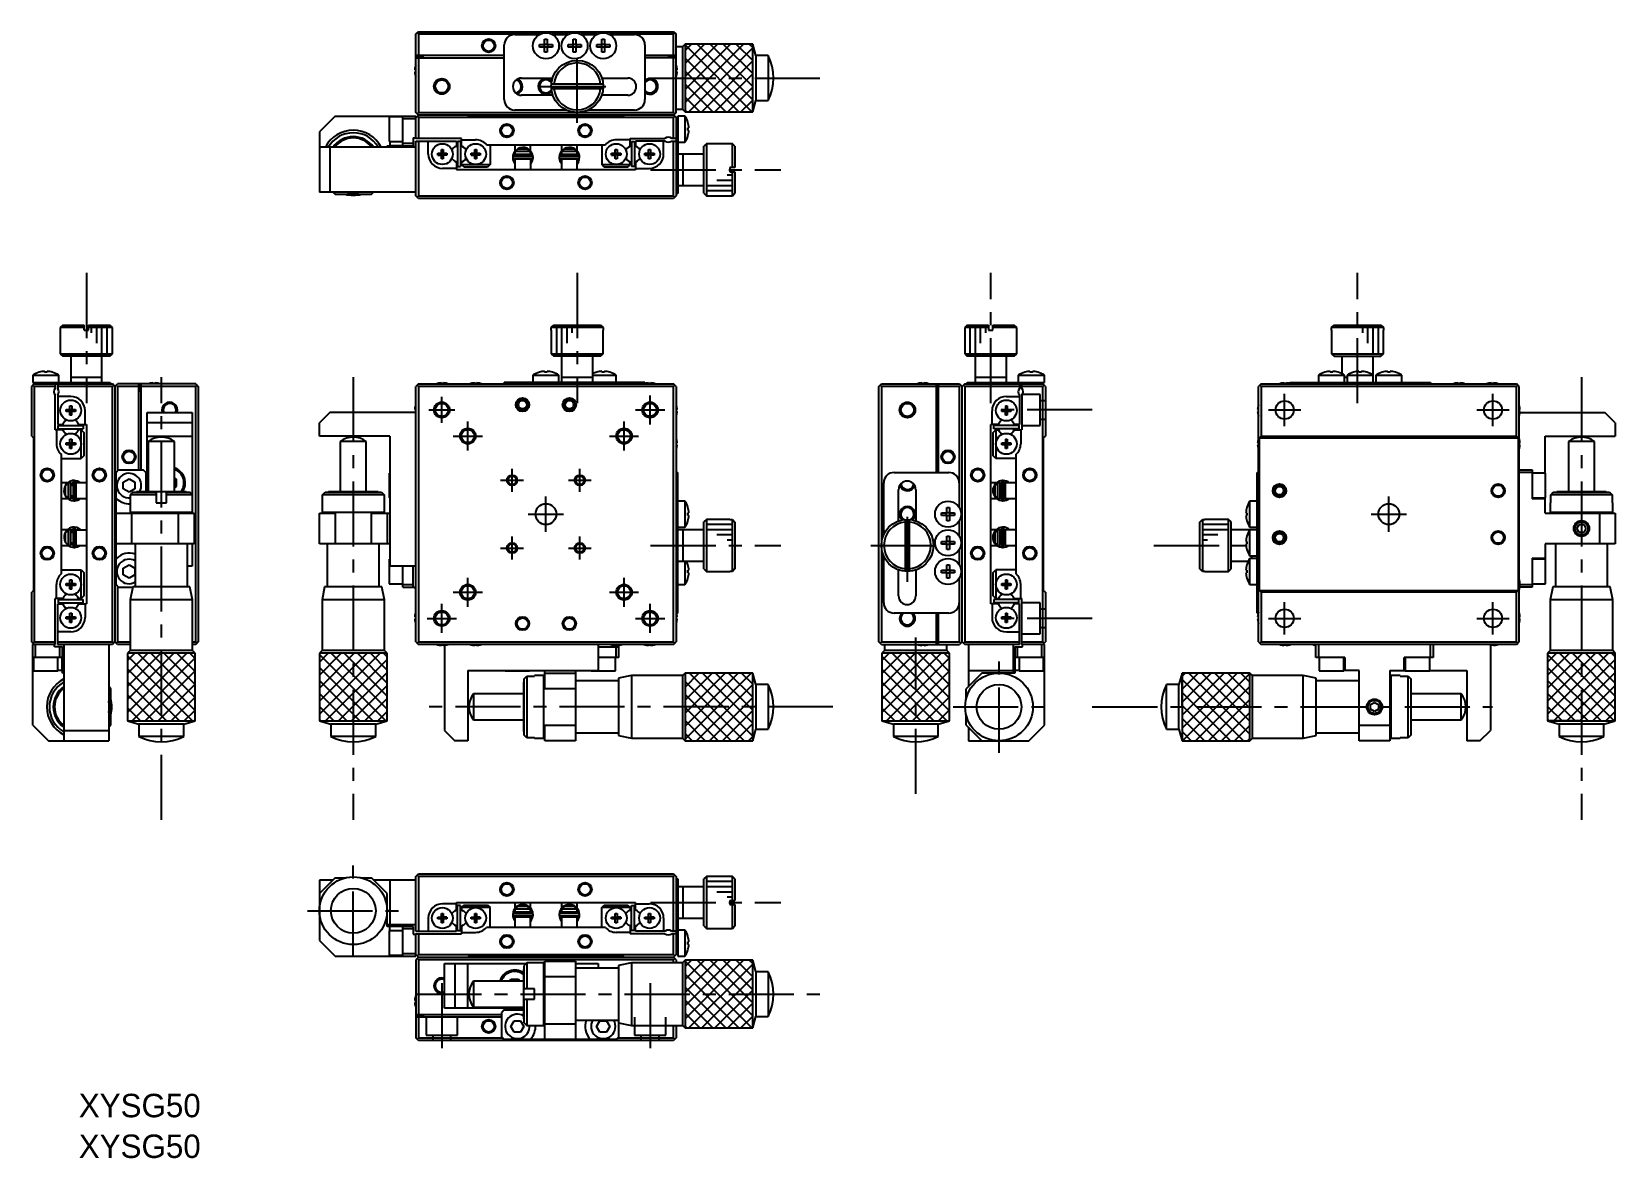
# Model space of a CAD drawing. Extents: x 85 to 389, y -2 to 215.
import ezdxf

# ---------------------------------------------------------------- set-up
doc = ezdxf.new("R2010")
doc.units = 0
doc.header["$LTSCALE"] = 10
doc.linetypes.add('CENTER', pattern=[2, 1.25, -0.25, 0.25, -0.25])
doc.linetypes.add('DASHED', pattern=[3.5, 2, -1.5])
doc.layers.get('0').update_dxf_attribs({"linetype": 'CONTINUOUS'})
doc.layers.add('CENTER', color=1, linetype='CENTER')
doc.styles.get("Standard").update_dxf_attribs({"font": 'FGP教科書体NT-M'})

msp = doc.modelspace()

# ---------------------------------------------------------------- texts
at = {"color": 7}
for p in [(94.122611, 6.153197), (94.122611, -1.663692)]:
    msp.add_text('XYSG50', height=4.5, dxfattribs=at).set_placement(p)

# ---------------------------------------------------------------- linework, layer by layer
at = {"color": 7, "linetype": 'CONTINUOUS'}
for p, q in [((158.832998, 214.043563), (159.332998, 214.543563)), ((158.832998, 199.043563), (158.832998, 214.043563)), ((159.082998, 214.293563), (159.332998, 214.043563)), ((159.332998, 214.543563), (208.332998, 214.543563)), ((159.332998, 214.043563), (159.332998, 210.043563)), ((182.645564, 214.043563), (159.332998, 214.043563)), ((177.832998, 213.993563), (182.557263, 213.993563)), ((183.572998, 213.102152), (184.092998, 213.102152)), ((183.572998, 212.103563), (183.572998, 213.102152)), ((184.092998, 213.102152), (184.092998, 212.103563)), ((188.145564, 214.043563), (185.020433, 214.043563)), ((185.108733, 213.993563), (188.057263, 213.993563)), ((189.072998, 213.102152), (189.592998, 213.102152)), ((189.072998, 212.103563), (189.072998, 213.102152)), ((189.592998, 213.102152), (189.592998, 212.103563)), ((193.645564, 214.043563), (190.520433, 214.043563)), ((190.608733, 213.993563), (193.557263, 213.993563)), ((194.572998, 213.102152), (195.092998, 213.102152)), ((194.572998, 212.103563), (194.572998, 213.102152)), ((195.092998, 213.102152), (195.092998, 212.103563)), ((208.332998, 214.043563), (196.020433, 214.043563)), ((196.108733, 213.993563), (200.832998, 213.993563)), ((208.332998, 214.543563), (208.832998, 214.043563)), ((208.332998, 214.043563), (208.582998, 214.293563)), ((208.332998, 210.043563), (208.332998, 214.043563)), ((208.832998, 199.043563), (208.832998, 214.043563)), ((158.832998, 210.043563), (175.832998, 210.043563)), ((175.832998, 201.493563), (175.832998, 211.993563)), ((182.574409, 211.583563), (182.574409, 212.103563)), ((182.574409, 212.103563), (183.572998, 212.103563)), ((183.572998, 211.583563), (182.574409, 211.583563)), ((183.531623, 211.583563), (183.531623, 212.103563)), ((183.572998, 212.144938), (184.092998, 212.144938)), ((183.572998, 210.584973), (183.572998, 211.583563)), ((184.092998, 211.542188), (183.572998, 211.542188)), ((184.092998, 210.584973), (183.572998, 210.584973)), ((184.092998, 212.103563), (185.091588, 212.103563)), ((184.092998, 211.583563), (184.092998, 210.584973)), ((185.091588, 211.583563), (184.092998, 211.583563)), ((184.134373, 212.103563), (184.134373, 211.583563)), ((185.091588, 212.103563), (185.091588, 211.583563)), ((188.074409, 211.583563), (188.074409, 212.103563)), ((188.074409, 212.103563), (189.072998, 212.103563)), ((189.072998, 211.583563), (188.074409, 211.583563)), ((189.031623, 211.583563), (189.031623, 212.103563)), ((189.072998, 212.144938), (189.592998, 212.144938)), ((189.072998, 210.584973), (189.072998, 211.583563)), ((189.592998, 211.542188), (189.072998, 211.542188)), ((189.592998, 210.584973), (189.072998, 210.584973)), ((189.592998, 212.103563), (190.591588, 212.103563)), ((189.592998, 211.583563), (189.592998, 210.584973)), ((190.591588, 211.583563), (189.592998, 211.583563)), ((189.634373, 212.103563), (189.634373, 211.583563)), ((190.591588, 212.103563), (190.591588, 211.583563)), ((193.574409, 211.583563), (193.574409, 212.103563)), ((193.574409, 212.103563), (194.572998, 212.103563)), ((194.572998, 211.583563), (193.574409, 211.583563)), ((194.531623, 211.583563), (194.531623, 212.103563)), ((194.572998, 212.144938), (195.092998, 212.144938)), ((194.572998, 210.584973), (194.572998, 211.583563)), ((195.092998, 211.542188), (194.572998, 211.542188)), ((195.092998, 210.584973), (194.572998, 210.584973)), ((195.092998, 212.103563), (196.091588, 212.103563)), ((195.092998, 211.583563), (195.092998, 210.584973)), ((196.091588, 211.583563), (195.092998, 211.583563)), ((195.134373, 212.103563), (195.134373, 211.583563)), ((196.091588, 212.103563), (196.091588, 211.583563)), ((202.832998, 211.993563), (202.832998, 201.493563)), ((202.832998, 210.043563), (208.832998, 210.043563)), ((210.033002, 211.643559), (208.832998, 211.643559)), ((210.533004, 212.143562), (210.033002, 211.643559)), ((210.033002, 211.643559), (210.033002, 199.643567)), ((223.533005, 212.143562), (210.533004, 212.143562)), ((210.533004, 212.143562), (210.533004, 199.143564)), ((224.122493, 209.943563), (223.533005, 212.143562)), ((223.533005, 199.143564), (223.533005, 212.143562)), ((224.122493, 209.943563), (224.122493, 201.343563)), ((226.533004, 209.943563), (224.122493, 209.943563)), ((226.533004, 209.943563), (226.533004, 201.343563)), ((158.643139, 207.223563), (158.763477, 207.223563)), ((158.763477, 206.863563), (158.643139, 206.863563)), ((158.758854, 207.932179), (158.763477, 207.929924)), ((158.763477, 207.223563), (158.763477, 206.863563)), ((158.832998, 209.793563), (160.232998, 209.793563)), ((158.832998, 209.543563), (175.832998, 209.543563)), ((159.332998, 209.543563), (159.332998, 199.043563)), ((160.232998, 209.543563), (160.232998, 209.793563)), ((208.832998, 209.543563), (202.832998, 209.543563)), ((208.832998, 209.793563), (207.432998, 209.793563)), ((207.432998, 209.543563), (207.432998, 209.793563)), ((208.332998, 199.043563), (208.332998, 209.543563)), ((208.90252, 207.929924), (208.907142, 207.932179)), ((208.90252, 207.223563), (209.022857, 207.223563)), ((208.90252, 206.863563), (208.90252, 207.223563)), ((209.022857, 206.863563), (208.90252, 206.863563)), ((158.763477, 206.157201), (158.758854, 206.154947)), ((179.132998, 205.643563), (185.095911, 205.643563)), ((194.816973, 204.443563), (184.849024, 204.443563)), ((194.570086, 205.643563), (199.532998, 205.643563)), ((208.907142, 206.154947), (208.90252, 206.157201)), ((185.130871, 202.343563), (179.132998, 202.343563)), ((184.849024, 203.643563), (194.816973, 203.643563)), ((199.532998, 202.343563), (194.535126, 202.343563)), ((223.533005, 199.143564), (224.122493, 201.343563)), ((224.122493, 201.343563), (226.533004, 201.343563)), ((143.332998, 198.343563), (140.332998, 195.343563)), ((143.332998, 198.343563), (158.832998, 198.343563)), ((153.732998, 198.193563), (153.732998, 193.493563)), ((156.332998, 198.193563), (153.732998, 198.193563)), ((153.832998, 198.193563), (153.832998, 198.343563)), ((156.332998, 198.274384), (153.832998, 198.274384)), ((156.332998, 192.643563), (156.332998, 198.343563)), ((158.832998, 197.843563), (156.332998, 197.843563)), ((159.332998, 198.543563), (158.832998, 199.043563)), ((159.332998, 198.543563), (158.832998, 198.043563)), ((158.832998, 194.043563), (158.832998, 198.343563)), ((159.332998, 199.043563), (159.082998, 198.793563)), ((159.082998, 198.293563), (159.332998, 198.043563)), ((159.332998, 199.043563), (208.332998, 199.043563)), ((208.332998, 198.543563), (159.332998, 198.543563)), ((159.332998, 198.043563), (159.332998, 194.043563)), ((208.332998, 198.043563), (159.332998, 198.043563)), ((169.182998, 198.193563), (168.832998, 198.543563)), ((198.482998, 198.193563), (169.182998, 198.193563)), ((187.759957, 199.493563), (177.832998, 199.493563)), ((200.832998, 199.493563), (191.90604, 199.493563)), ((198.832998, 198.543563), (198.482998, 198.193563)), ((208.582998, 198.793563), (208.332998, 199.043563)), ((208.832998, 199.043563), (208.332998, 198.543563)), ((208.332998, 198.543563), (208.832998, 198.043563)), ((208.332998, 198.043563), (208.582998, 198.293563)), ((208.332998, 194.043563), (208.332998, 198.043563)), ((208.832998, 199.643567), (210.033002, 199.643567)), ((208.832998, 198.043563), (208.832998, 183.043563)), ((208.832998, 197.993563), (209.132998, 197.993563)), ((210.524656, 198.343563), (209.132998, 198.343563)), ((209.132998, 198.343563), (209.132998, 183.493563)), ((210.033002, 199.643567), (210.533004, 199.143564)), ((210.524656, 198.343563), (210.524656, 193.343563)), ((210.533004, 199.143564), (223.533005, 199.143564)), ((140.332998, 195.343563), (140.332998, 183.743563)), ((211.095579, 197.102152), (211.102434, 197.105496)), ((211.095579, 195.583563), (211.095579, 196.103563)), ((211.095579, 196.103563), (211.267951, 196.103563)), ((211.267951, 195.583563), (211.095579, 195.583563)), ((158.832998, 192.343563), (140.332998, 192.343563)), ((142.332998, 192.343563), (142.332998, 183.743563)), ((153.332998, 192.343563), (153.332998, 192.643563)), ((153.332998, 192.643563), (158.332998, 192.643563)), ((153.732998, 193.493563), (156.332998, 193.493563)), ((153.832998, 193.493563), (153.832998, 192.643563)), ((153.832998, 192.683827), (156.332998, 192.683827)), ((156.332998, 193.143563), (158.332998, 193.143563)), ((158.332998, 194.143563), (158.832998, 194.143563)), ((158.332998, 194.143563), (158.332998, 192.643563)), ((167.632998, 194.043563), (158.832998, 194.043563)), ((158.832998, 183.043563), (158.832998, 193.543563)), ((158.832998, 193.543563), (166.632998, 193.543563)), ((159.332998, 193.543563), (159.332998, 183.043563)), ((161.232998, 191.043563), (161.232998, 193.543563)), ((163.752998, 191.929924), (164.112998, 191.929924)), ((163.752998, 191.223563), (163.752998, 191.929924)), ((164.112998, 191.929924), (164.112998, 191.223563)), ((166.632998, 192.587975), (166.339248, 192.418378)), ((166.632998, 193.543563), (166.632998, 192.587975)), ((166.832998, 193.443563), (166.832998, 188.643563)), ((167.432998, 193.443563), (166.832998, 193.443563)), ((167.432998, 193.443563), (167.432998, 188.643563)), ((167.632998, 192.587975), (167.632998, 194.043563)), ((167.632998, 193.793563), (170.332998, 193.793563)), ((167.926748, 192.418378), (167.632998, 192.587975)), ((170.152998, 191.929924), (170.512998, 191.929924)), ((170.152998, 191.223563), (170.152998, 191.929924)), ((170.512998, 191.929924), (170.512998, 191.223563)), ((172.412061, 192.843563), (195.253936, 192.843563)), ((173.132998, 192.843563), (173.132998, 189.043563)), ((178.409588, 192.059695), (177.832491, 191.539559)), ((177.832998, 192.843563), (177.832998, 191.043563)), ((177.887315, 191.543563), (178.416483, 192.043563)), ((178.416483, 192.043563), (180.249514, 192.043563)), ((180.249514, 192.043563), (180.778682, 191.543563)), ((180.832998, 191.699556), (180.832998, 192.843563)), ((186.832998, 192.843563), (186.832998, 191.624825)), ((186.887315, 191.543563), (187.416483, 192.043563)), ((187.416483, 192.043563), (189.249514, 192.043563)), ((189.249514, 192.043563), (189.778682, 191.543563)), ((189.832998, 191.644029), (189.832998, 192.843563)), ((194.532998, 192.843563), (194.532998, 189.043563)), ((197.152998, 191.929924), (197.512998, 191.929924)), ((197.152998, 191.223563), (197.152998, 191.929924)), ((200.032998, 193.793563), (197.332998, 193.793563)), ((197.512998, 191.929924), (197.512998, 191.223563)), ((199.739248, 192.418378), (200.032998, 192.587975)), ((200.032998, 194.043563), (206.671561, 194.043563)), ((200.032998, 192.587975), (200.032998, 194.043563)), ((200.232998, 193.443563), (200.232998, 188.643563)), ((200.232998, 193.443563), (200.832998, 193.443563)), ((200.832998, 193.443563), (200.832998, 188.643563)), ((201.032998, 193.543563), (201.032998, 192.587975)), ((206.732998, 193.543563), (201.032998, 193.543563)), ((201.032998, 192.587975), (201.326748, 192.418378)), ((203.552998, 191.929924), (203.912998, 191.929924)), ((203.552998, 191.223563), (203.552998, 191.929924)), ((203.912998, 191.929924), (203.912998, 191.223563)), ((206.432998, 191.043563), (206.432998, 193.543563)), ((207.932998, 193.543563), (208.832998, 193.543563)), ((208.832998, 194.043563), (207.994436, 194.043563)), ((208.332998, 183.043563), (208.332998, 193.543563)), ((209.132998, 193.343563), (210.524656, 193.343563)), ((211.102434, 194.58163), (211.095579, 194.584973)), ((214.632998, 193.043563), (214.132998, 192.543563)), ((214.132998, 183.543563), (214.132998, 192.543563)), ((219.632998, 193.043563), (214.632998, 193.043563)), ((214.632998, 193.043563), (214.632998, 183.043563)), ((219.632998, 188.443563), (219.632998, 193.043563)), ((220.132998, 192.543563), (219.632998, 193.043563)), ((220.132998, 192.543563), (220.132998, 188.443563)), ((163.046637, 191.223563), (163.752998, 191.223563)), ((163.046637, 190.863563), (163.046637, 191.223563)), ((163.046637, 190.863563), (163.752998, 190.863563)), ((163.763371, 191.213191), (163.752998, 191.223563)), ((163.763371, 190.873935), (163.752998, 190.863563)), ((163.752998, 190.157201), (163.752998, 190.863563)), ((164.112998, 190.157201), (163.752998, 190.157201)), ((163.763371, 191.213191), (164.102626, 191.213191)), ((163.763371, 190.873935), (163.763371, 191.213191)), ((164.102626, 190.873935), (163.763371, 190.873935)), ((164.102626, 191.213191), (164.112998, 191.223563)), ((164.102626, 191.213191), (164.102626, 190.873935)), ((164.102626, 190.873935), (164.112998, 190.863563)), ((164.112998, 191.223563), (164.81936, 191.223563)), ((164.112998, 190.863563), (164.112998, 190.157201)), ((164.81936, 190.863563), (164.112998, 190.863563)), ((164.81936, 191.223563), (164.81936, 190.863563)), ((166.339248, 189.668748), (166.632998, 189.499151)), ((166.632998, 189.499151), (166.632998, 188.043563)), ((166.832998, 188.643563), (167.432998, 188.643563)), ((167.632998, 189.499151), (167.926748, 189.668748)), ((167.632998, 189.043563), (167.632998, 189.499151)), ((168.132998, 188.543563), (167.632998, 189.043563)), ((167.632998, 189.043563), (173.132998, 189.043563)), ((169.446637, 191.223563), (170.152998, 191.223563)), ((169.446637, 190.863563), (169.446637, 191.223563)), ((169.446637, 190.863563), (170.152998, 190.863563)), ((170.163371, 191.213191), (170.152998, 191.223563)), ((170.163371, 190.873935), (170.152998, 190.863563)), ((170.152998, 190.157201), (170.152998, 190.863563)), ((170.512998, 190.157201), (170.152998, 190.157201)), ((170.163371, 191.213191), (170.502626, 191.213191)), ((170.163371, 190.873935), (170.163371, 191.213191)), ((170.502626, 190.873935), (170.163371, 190.873935)), ((170.502626, 191.213191), (170.512998, 191.223563)), ((170.502626, 191.213191), (170.502626, 190.873935)), ((170.502626, 190.873935), (170.512998, 190.863563)), ((170.512998, 191.223563), (171.21936, 191.223563)), ((170.512998, 190.863563), (170.512998, 190.157201)), ((171.21936, 190.863563), (170.512998, 190.863563)), ((171.21936, 191.223563), (171.21936, 190.863563)), ((173.132998, 189.043563), (172.632998, 188.543563)), ((177.450315, 190.358697), (177.453953, 190.257908)), ((177.58349, 189.672351), (177.606271, 189.613659)), ((177.60599, 189.614992), (177.606721, 189.615299)), ((177.606271, 189.613659), (177.60599, 189.614992)), ((177.607207, 189.613902), (177.63081, 189.560972)), ((181.149087, 190.580673), (177.649087, 190.580673)), ((177.649087, 190.180673), (181.149087, 190.180673)), ((180.832998, 191.543563), (177.832998, 191.543563)), ((177.832998, 191.043563), (180.832998, 191.043563)), ((180.832998, 190.043563), (177.832998, 190.043563)), ((177.832998, 190.043563), (177.832998, 188.043563)), ((177.88538, 190.043483), (177.861089, 190.180671)), ((177.861407, 190.580675), (177.996964, 191.043616)), ((177.919003, 190.843563), (178.332998, 190.843563)), ((177.99738, 190.04359), (178.250698, 190.180673)), ((178.332998, 191.043563), (178.332998, 190.580673)), ((178.332998, 190.180673), (178.332998, 190.043563)), ((180.332998, 190.580673), (180.332998, 191.043563)), ((180.332998, 190.843563), (180.832998, 190.843563)), ((180.332998, 190.043563), (180.332998, 190.180673)), ((180.547476, 190.180673), (180.800783, 190.043608)), ((180.800898, 191.043685), (180.937069, 190.580701)), ((180.83311, 190.043563), (180.83247, 188.043563)), ((181.18713, 189.604996), (180.832979, 189.744843)), ((180.832998, 191.043563), (180.832998, 191.543563)), ((180.832998, 190.843563), (180.832998, 190.969575)), ((180.838026, 189.752693), (180.832998, 189.75687)), ((180.833049, 189.060971), (181.191052, 189.6141)), ((180.844096, 189.748145), (180.838026, 189.752693)), ((180.851173, 189.743254), (180.844096, 189.748145)), ((180.859212, 189.738051), (180.851173, 189.743254)), ((180.868164, 189.732567), (180.859212, 189.738051)), ((180.877975, 189.726836), (180.868164, 189.732567)), ((180.888583, 189.720893), (180.877975, 189.726836)), ((180.899925, 189.714775), (180.888583, 189.720893)), ((180.911929, 189.708518), (180.899925, 189.714775)), ((180.924524, 189.702162), (180.911929, 189.708518)), ((180.937631, 189.695746), (180.924524, 189.702162)), ((180.951169, 189.689308), (180.937631, 189.695746)), ((180.965057, 189.682888), (180.951169, 189.689308)), ((180.979208, 189.676527), (180.965057, 189.682888)), ((180.993536, 189.670262), (180.979208, 189.676527)), ((181.007952, 189.664132), (180.993536, 189.670262)), ((181.022369, 189.658175), (181.007952, 189.664132)), ((181.036698, 189.652428), (181.022369, 189.658175)), ((181.050851, 189.646925), (181.036698, 189.652428)), ((181.064741, 189.641701), (181.050851, 189.646925)), ((181.078283, 189.636787), (181.064741, 189.641701)), ((181.091394, 189.632214), (181.078283, 189.636787)), ((181.103993, 189.628009), (181.091394, 189.632214)), ((181.116002, 189.624199), (181.103993, 189.628009)), ((181.12735, 189.620807), (181.116002, 189.624199)), ((181.137964, 189.617854), (181.12735, 189.620807)), ((181.147782, 189.615357), (181.137964, 189.617854)), ((181.156741, 189.613333), (181.147782, 189.615357)), ((181.164788, 189.611793), (181.156741, 189.613333)), ((181.171873, 189.610748), (181.164788, 189.611793)), ((181.177952, 189.610203), (181.171873, 189.610748)), ((181.182988, 189.610161), (181.177952, 189.610203)), ((181.180926, 190.181355), (181.18009, 190.183113)), ((181.194942, 190.149765), (181.180926, 190.181355)), ((181.18695, 189.610624), (181.182988, 189.610161)), ((181.189815, 189.611588), (181.18695, 189.610624)), ((181.191563, 189.613047), (181.189815, 189.611588)), ((181.190043, 189.611795), (181.347768, 190.353338)), ((181.192185, 189.614992), (181.191563, 189.613047)), ((181.191904, 189.613659), (181.204058, 189.64405)), ((181.207362, 190.117528), (181.194942, 190.149765)), ((181.204058, 189.64405), (181.215311, 189.676711)), ((181.218154, 190.084723), (181.207362, 190.117528)), ((181.215311, 189.676711), (181.224916, 189.709883)), ((181.227292, 190.051429), (181.218154, 190.084723)), ((181.224916, 189.709883), (181.23285, 189.743485)), ((181.234756, 190.017728), (181.227292, 190.051429)), ((181.23285, 189.743485), (181.239094, 189.777432)), ((181.240526, 189.983704), (181.234756, 190.017728)), ((181.239094, 189.777432), (181.243633, 189.811643)), ((181.244589, 189.949438), (181.240526, 189.983704)), ((181.243633, 189.811643), (181.246457, 189.846033)), ((181.246935, 189.915015), (181.244589, 189.949438)), ((181.246457, 189.846033), (181.247558, 189.880518)), ((181.247558, 189.880518), (181.246935, 189.915015)), ((186.392272, 190.369436), (186.395911, 190.268647)), ((186.525446, 189.683091), (186.548229, 189.624399)), ((186.547947, 189.625731), (186.548679, 189.626038)), ((186.548229, 189.624399), (186.547947, 189.625731)), ((186.549165, 189.624641), (186.572767, 189.571711)), ((190.091045, 190.591413), (186.591045, 190.591413)), ((186.591045, 190.191413), (190.091045, 190.191413)), ((186.832192, 190.030203), (186.803046, 190.19141)), ((186.803364, 190.591414), (186.933896, 191.043631)), ((186.832998, 191.543563), (186.832998, 191.043563)), ((189.832998, 191.543563), (186.832998, 191.543563)), ((186.832998, 191.043563), (189.832998, 191.043563)), ((189.832998, 190.043563), (186.832998, 190.043563)), ((186.832998, 190.043563), (186.832998, 188.043563)), ((186.857522, 190.843563), (187.332998, 190.843563)), ((186.932734, 190.043602), (187.192656, 190.191413)), ((187.332998, 191.043563), (187.332998, 190.591413)), ((187.332998, 190.191413), (187.332998, 190.043563)), ((189.332998, 190.591413), (189.332998, 191.043563)), ((189.332998, 190.843563), (189.832998, 190.843563)), ((189.332998, 190.043563), (189.332998, 190.191413)), ((189.489434, 190.191413), (189.74936, 190.043595)), ((189.747924, 191.043574), (189.879026, 190.59144)), ((190.129087, 189.615736), (189.83298, 189.719757)), ((189.832998, 191.043563), (189.832998, 191.543563)), ((189.832998, 188.043563), (189.832998, 190.043563)), ((189.844822, 189.723962), (189.832998, 189.730288)), ((189.833033, 189.137764), (190.13301, 189.624839)), ((189.857328, 189.717501), (189.844822, 189.723962)), ((189.870434, 189.710946), (189.857328, 189.717501)), ((189.884055, 189.70434), (189.870434, 189.710946)), ((189.898104, 189.697725), (189.884055, 189.70434)), ((189.912489, 189.691145), (189.898104, 189.697725)), ((189.927117, 189.684642), (189.912489, 189.691145)), ((189.941893, 189.678258), (189.927117, 189.684642)), ((189.956722, 189.672035), (189.941893, 189.678258)), ((189.971506, 189.666013), (189.956722, 189.672035)), ((189.986151, 189.660231), (189.971506, 189.666013)), ((190.000562, 189.654726), (189.986151, 189.660231)), ((190.014645, 189.649534), (190.000562, 189.654726)), ((190.028308, 189.644689), (190.014645, 189.649534)), ((190.041463, 189.640223), (190.028308, 189.644689)), ((190.054026, 189.636163), (190.041463, 189.640223)), ((190.065914, 189.632537), (190.054026, 189.636163)), ((190.07705, 189.629368), (190.065914, 189.632537)), ((190.087362, 189.626677), (190.07705, 189.629368)), ((190.096784, 189.624481), (190.087362, 189.626677)), ((190.105254, 189.622794), (190.096784, 189.624481)), ((190.112718, 189.621627), (190.105254, 189.622794)), ((190.119126, 189.620987), (190.112718, 189.621627)), ((190.124438, 189.62088), (190.119126, 189.620987)), ((190.122883, 190.192094), (190.122047, 190.193852)), ((190.1369, 190.160505), (190.122883, 190.192094)), ((190.128619, 189.621305), (190.124438, 189.62088)), ((190.131642, 189.62226), (190.128619, 189.621305)), ((190.133487, 189.623739), (190.131642, 189.62226)), ((190.132001, 189.622534), (190.289725, 190.364077)), ((190.134143, 189.625731), (190.133487, 189.623739)), ((190.133861, 189.624399), (190.146015, 189.654789)), ((190.149319, 190.128267), (190.1369, 190.160505)), ((190.146015, 189.654789), (190.157268, 189.68745)), ((190.160111, 190.095462), (190.149319, 190.128267)), ((190.157268, 189.68745), (190.166874, 189.720623)), ((190.16925, 190.062168), (190.160111, 190.095462)), ((190.166874, 189.720623), (190.174808, 189.754224)), ((190.176713, 190.028467), (190.16925, 190.062168)), ((190.174808, 189.754224), (190.181052, 189.788171)), ((190.182483, 189.994443), (190.176713, 190.028467)), ((190.181052, 189.788171), (190.185591, 189.822382)), ((190.186546, 189.960177), (190.182483, 189.994443)), ((190.185591, 189.822382), (190.188414, 189.856772)), ((190.188892, 189.925754), (190.186546, 189.960177)), ((190.188414, 189.856772), (190.189515, 189.891258)), ((190.189515, 189.891258), (190.188892, 189.925754)), ((195.032998, 188.543563), (194.532998, 189.043563)), ((194.532998, 189.043563), (200.032998, 189.043563)), ((196.446637, 191.223563), (197.152998, 191.223563)), ((196.446637, 190.863563), (196.446637, 191.223563)), ((196.446637, 190.863563), (197.152998, 190.863563)), ((197.163371, 191.213191), (197.152998, 191.223563)), ((197.163371, 190.873935), (197.152998, 190.863563)), ((197.152998, 190.157201), (197.152998, 190.863563)), ((197.512998, 190.157201), (197.152998, 190.157201)), ((197.163371, 191.213191), (197.502626, 191.213191)), ((197.163371, 190.873935), (197.163371, 191.213191)), ((197.502626, 190.873935), (197.163371, 190.873935)), ((197.502626, 191.213191), (197.512998, 191.223563)), ((197.502626, 191.213191), (197.502626, 190.873935)), ((197.502626, 190.873935), (197.512998, 190.863563)), ((197.512998, 191.223563), (198.21936, 191.223563)), ((197.512998, 190.863563), (197.512998, 190.157201)), ((198.21936, 190.863563), (197.512998, 190.863563)), ((198.21936, 191.223563), (198.21936, 190.863563)), ((200.032998, 189.043563), (199.532998, 188.543563)), ((200.032998, 189.499151), (199.739248, 189.668748)), ((200.032998, 189.043563), (200.032998, 189.499151)), ((200.832998, 188.643563), (200.232998, 188.643563)), ((201.326748, 189.668748), (201.032998, 189.499151)), ((201.032998, 189.499151), (201.032998, 188.043563)), ((202.846637, 191.223563), (203.552998, 191.223563)), ((202.846637, 190.863563), (202.846637, 191.223563)), ((202.846637, 190.863563), (203.552998, 190.863563)), ((203.563371, 191.213191), (203.552998, 191.223563)), ((203.563371, 190.873935), (203.552998, 190.863563)), ((203.552998, 190.157201), (203.552998, 190.863563)), ((203.912998, 190.157201), (203.552998, 190.157201)), ((203.563371, 191.213191), (203.902626, 191.213191)), ((203.563371, 190.873935), (203.563371, 191.213191)), ((203.902626, 190.873935), (203.563371, 190.873935)), ((203.902626, 191.213191), (203.912998, 191.223563)), ((203.902626, 191.213191), (203.902626, 190.873935)), ((203.902626, 190.873935), (203.912998, 190.863563)), ((203.912998, 191.223563), (204.61936, 191.223563)), ((203.912998, 190.863563), (203.912998, 190.157201)), ((204.61936, 190.863563), (203.912998, 190.863563)), ((204.61936, 191.223563), (204.61936, 190.863563)), ((214.132998, 191.043563), (209.132998, 191.043563)), ((210.132998, 191.043563), (210.132998, 185.043563)), ((166.632998, 188.293563), (163.982998, 188.293563)), ((201.032998, 188.043563), (166.632998, 188.043563)), ((172.632998, 188.543563), (168.132998, 188.543563)), ((199.532998, 188.543563), (195.032998, 188.543563)), ((201.032998, 188.293563), (203.682998, 188.293563)), ((219.132998, 188.443563), (219.132998, 187.643563)), ((220.132998, 188.443563), (219.132998, 188.443563)), ((219.132998, 187.643563), (220.132998, 187.643563)), ((219.632998, 183.043563), (219.632998, 187.643563)), ((220.132998, 187.643563), (220.132998, 183.543563)), ((158.832998, 183.743563), (140.332998, 183.743563)), ((142.932998, 183.743563), (143.332998, 183.343563)), ((143.332998, 183.343563), (150.332998, 183.343563)), ((150.332998, 183.343563), (150.732998, 183.743563)), ((159.332998, 182.543563), (158.832998, 183.043563)), ((159.332998, 183.043563), (159.082998, 182.793563)), ((159.332998, 183.043563), (208.332998, 183.043563)), ((208.332998, 182.543563), (159.332998, 182.543563)), ((208.582998, 182.793563), (208.332998, 183.043563)), ((208.832998, 183.043563), (208.332998, 182.543563)), ((209.132998, 183.493563), (208.832998, 183.493563)), ((209.132998, 185.043563), (214.132998, 185.043563)), ((214.132998, 183.543563), (214.632998, 183.043563)), ((214.632998, 183.043563), (219.632998, 183.043563)), ((219.632998, 183.043563), (220.132998, 183.543563)), ((91.074539, 158.226774), (90.574539, 157.726774)), ((91.074539, 158.226774), (95.174539, 158.226774)), ((95.174539, 157.226774), (95.174539, 158.226774)), ((95.974539, 158.226774), (100.074539, 158.226774)), ((95.974539, 157.226774), (95.974539, 158.226774)), ((100.574539, 157.726774), (100.074539, 158.226774)), ((184.849024, 157.726774), (185.350811, 158.226774)), ((185.350811, 158.226774), (194.315185, 158.226774)), ((194.315185, 158.226774), (194.816973, 157.726774)), ((264.74146, 158.226774), (264.24146, 157.726774)), ((264.74146, 158.226774), (268.84146, 158.226774)), ((268.84146, 158.226774), (268.84146, 157.226774)), ((269.64146, 158.226774), (273.74146, 158.226774)), ((269.64146, 157.226774), (269.64146, 158.226774)), ((274.24146, 157.726774), (273.74146, 158.226774)), ((334.699283, 157.726774), (335.201071, 158.226774)), ((335.201071, 158.226774), (344.165445, 158.226774)), ((344.165445, 158.226774), (344.667232, 157.726774)), ((95.174539, 157.726774), (90.574539, 157.726774)), ((90.574539, 157.726774), (90.574539, 152.726774)), ((95.174539, 157.226774), (95.974539, 157.226774)), ((100.574539, 157.726774), (95.974539, 157.726774)), ((100.574539, 152.726774), (100.574539, 157.726774)), ((184.832998, 157.226774), (184.832998, 152.726774)), ((184.832998, 157.226774), (184.849024, 157.226774)), ((184.849024, 157.226774), (184.849024, 157.726774)), ((194.816973, 157.726774), (184.849024, 157.726774)), ((194.816973, 157.726774), (194.816973, 157.226774)), ((194.816973, 157.226774), (194.832998, 157.226774)), ((194.832998, 152.726774), (194.832998, 157.226774)), ((268.84146, 157.726774), (264.24146, 157.726774)), ((264.24146, 157.726774), (264.24146, 152.726774)), ((268.84146, 157.226774), (269.64146, 157.226774)), ((274.24146, 157.726774), (269.64146, 157.726774)), ((274.24146, 152.726774), (274.24146, 157.726774)), ((334.683258, 157.226774), (334.699283, 157.226774)), ((334.683258, 157.226774), (334.683258, 152.726774)), ((334.699283, 157.226774), (334.699283, 157.726774)), ((344.667232, 157.726774), (334.699283, 157.726774)), ((344.667232, 157.726774), (344.667232, 157.226774)), ((344.667232, 157.226774), (344.683258, 157.226774)), ((344.683258, 152.726774), (344.683258, 157.226774)), ((90.574539, 152.726774), (91.074539, 152.226774)), ((90.574539, 152.726774), (100.574539, 152.726774)), ((100.074539, 152.226774), (91.074539, 152.226774)), ((92.574539, 152.226774), (92.574539, 147.226774)), ((98.574539, 147.226774), (98.574539, 152.226774)), ((100.074539, 152.226774), (100.574539, 152.726774)), ((184.832998, 152.726774), (194.832998, 152.726774)), ((184.832998, 152.726774), (185.332998, 152.226774)), ((194.332998, 152.226774), (185.332998, 152.226774)), ((186.832998, 152.226774), (186.832998, 147.226774)), ((192.832998, 147.226774), (192.832998, 152.226774)), ((194.332998, 152.226774), (194.832998, 152.726774)), ((264.24146, 152.726774), (274.24146, 152.726774)), ((264.24146, 152.726774), (264.74146, 152.226774)), ((273.74146, 152.226774), (264.74146, 152.226774)), ((266.24146, 152.226774), (266.24146, 147.226774)), ((272.24146, 147.226774), (272.24146, 152.226774)), ((273.74146, 152.226774), (274.24146, 152.726774)), ((334.683258, 152.726774), (344.683258, 152.726774)), ((334.683258, 152.726774), (335.183258, 152.226774)), ((335.183258, 152.226774), (344.183258, 152.226774)), ((336.683258, 152.226774), (336.683258, 148.907903)), ((342.683258, 147.226774), (342.683258, 152.226774)), ((344.183258, 152.226774), (344.683258, 152.726774)), ((86.51595, 149.189355), (86.512606, 149.19621)), ((87.514539, 149.189355), (87.514539, 149.361727)), ((88.034539, 149.189355), (87.514539, 149.189355)), ((88.034539, 149.361727), (88.034539, 149.189355)), ((89.036472, 149.19621), (89.033129, 149.189355)), ((182.574409, 149.189355), (182.571065, 149.19621)), ((183.572998, 149.189355), (183.572998, 149.361727)), ((184.092998, 149.189355), (183.572998, 149.189355)), ((184.092998, 149.361727), (184.092998, 149.189355)), ((185.094931, 149.19621), (185.091588, 149.189355)), ((193.574409, 149.189355), (193.571065, 149.19621)), ((194.572998, 149.189355), (194.572998, 149.361727)), ((195.092998, 149.189355), (194.572998, 149.189355)), ((195.092998, 149.361727), (195.092998, 149.189355)), ((196.094931, 149.19621), (196.091588, 149.189355)), ((275.78287, 149.189355), (275.779527, 149.19621)), ((276.78146, 149.189355), (276.78146, 149.361727)), ((277.30146, 149.189355), (276.78146, 149.189355)), ((277.30146, 149.361727), (277.30146, 149.189355)), ((278.303393, 149.19621), (278.300049, 149.189355)), ((333.424668, 149.189355), (333.421325, 149.19621)), ((334.423258, 149.189355), (334.423258, 149.361727)), ((334.943258, 149.189355), (334.423258, 149.189355)), ((334.943258, 149.361727), (334.943258, 149.189355)), ((335.945191, 149.19621), (335.941847, 149.189355)), ((338.924668, 149.189355), (338.921325, 149.19621)), ((339.923258, 149.189355), (339.923258, 149.361727)), ((340.443258, 149.189355), (339.923258, 149.189355)), ((340.443258, 149.361727), (340.443258, 149.189355)), ((341.445191, 149.19621), (341.441847, 149.189355)), ((344.424668, 149.189355), (344.421325, 149.19621)), ((345.423258, 149.189355), (345.423258, 149.361727)), ((345.943258, 149.189355), (345.423258, 149.189355)), ((345.943258, 149.361727), (345.943258, 149.189355)), ((346.945191, 149.19621), (346.941847, 149.189355)), ((85.574539, 146.926774), (85.074539, 146.426774)), ((85.074539, 136.926774), (85.074539, 146.426774)), ((85.274539, 148.618432), (90.274539, 148.618432)), ((85.274539, 148.618432), (85.274539, 147.226774)), ((85.274539, 147.226774), (100.124539, 147.226774)), ((85.574539, 146.426774), (85.324539, 146.676774)), ((85.574539, 146.926774), (100.574539, 146.926774)), ((85.574539, 146.426774), (85.574539, 97.426774)), ((89.574539, 146.426774), (85.574539, 146.426774)), ((85.624539, 146.926774), (85.624539, 147.226774)), ((89.574539, 146.926774), (89.574539, 146.088212)), ((90.074539, 146.926774), (90.074539, 146.026774)), ((100.574539, 146.426774), (90.074539, 146.426774)), ((90.274539, 147.226774), (90.274539, 148.618432)), ((92.574539, 148.226774), (98.574539, 148.226774)), ((100.124539, 147.226774), (100.124539, 146.926774)), ((101.074539, 146.426774), (100.574539, 146.926774)), ((100.824539, 146.676774), (100.574539, 146.426774)), ((100.574539, 97.426774), (100.574539, 146.426774)), ((101.074539, 146.426774), (101.574539, 146.926774)), ((101.074539, 146.426774), (101.074539, 97.426774)), ((101.574539, 146.426774), (101.324539, 146.676774)), ((116.574539, 146.926774), (101.574539, 146.926774)), ((101.574539, 146.426774), (101.574539, 130.226774)), ((105.574539, 146.426774), (101.574539, 146.426774)), ((105.574539, 146.926774), (105.574539, 130.426774)), ((105.824539, 146.926774), (105.824539, 145.526774)), ((106.074539, 130.426774), (106.074539, 146.926774)), ((116.574539, 146.426774), (106.074539, 146.426774)), ((107.688178, 146.996296), (107.685923, 147.000918)), ((108.394539, 146.996296), (108.394539, 147.116633)), ((108.754539, 146.996296), (108.394539, 146.996296)), ((108.754539, 147.116633), (108.754539, 146.996296)), ((109.463155, 147.000918), (109.460901, 146.996296)), ((116.574539, 146.926774), (117.074539, 146.426774)), ((116.824539, 146.676774), (116.574539, 146.426774)), ((116.574539, 97.426774), (116.574539, 146.426774)), ((117.074539, 146.426774), (117.074539, 97.426774)), ((159.332998, 146.926774), (158.832998, 146.426774)), ((158.832998, 97.426774), (158.832998, 146.426774)), ((159.332998, 146.426774), (159.082998, 146.676774)), ((159.332998, 146.926774), (208.332998, 146.926774)), ((159.332998, 146.426774), (159.332998, 97.426774)), ((208.332998, 146.426774), (159.332998, 146.426774)), ((163.046637, 146.996296), (163.044382, 147.000918)), ((163.752998, 146.996296), (163.752998, 147.116633)), ((164.112998, 146.996296), (163.752998, 146.996296)), ((164.112998, 147.116633), (164.112998, 146.996296)), ((164.821614, 147.000918), (164.81936, 146.996296)), ((169.446637, 146.996296), (169.444382, 147.000918)), ((170.152998, 146.996296), (170.152998, 147.116633)), ((170.512998, 146.996296), (170.152998, 146.996296)), ((170.512998, 147.116633), (170.512998, 146.996296)), ((171.221614, 147.000918), (171.21936, 146.996296)), ((175.832998, 146.926774), (175.832998, 147.226774)), ((202.832998, 147.226774), (175.832998, 147.226774)), ((181.332998, 148.618432), (186.332998, 148.618432)), ((181.332998, 148.618432), (181.332998, 147.226774)), ((186.332998, 147.226774), (186.332998, 148.618432)), ((186.832998, 148.226774), (192.832998, 148.226774)), ((192.832998, 148.618432), (197.332998, 148.618432)), ((196.446637, 146.996296), (196.444382, 147.000918)), ((197.152998, 146.996296), (197.152998, 147.116633)), ((197.512998, 146.996296), (197.152998, 146.996296)), ((197.332998, 147.226774), (197.332998, 148.618432)), ((197.512998, 147.116633), (197.512998, 146.996296)), ((198.221614, 147.000918), (198.21936, 146.996296)), ((202.832998, 147.226774), (202.832998, 146.997605)), ((202.846637, 146.996296), (202.844382, 147.000918)), ((203.552998, 146.996296), (203.552998, 147.116633)), ((203.912998, 146.996296), (203.552998, 146.996296)), ((203.912998, 147.116633), (203.912998, 146.996296)), ((204.621614, 147.000918), (204.61936, 146.996296)), ((208.832998, 146.426774), (208.332998, 146.926774)), ((208.332998, 146.426774), (208.582998, 146.676774)), ((208.332998, 97.426774), (208.332998, 146.426774)), ((208.832998, 146.426774), (208.832998, 97.426774)), ((247.74146, 146.426774), (248.24146, 146.926774)), ((247.74146, 97.426774), (247.74146, 146.426774)), ((248.24146, 146.426774), (247.99146, 146.676774)), ((248.24146, 146.926774), (263.24146, 146.926774)), ((258.74146, 146.426774), (248.24146, 146.426774)), ((248.24146, 146.426774), (248.24146, 97.426774)), ((255.355098, 146.996296), (255.352844, 147.000918)), ((256.06146, 146.996296), (256.06146, 147.116633)), ((256.42146, 146.996296), (256.06146, 146.996296)), ((256.42146, 147.116633), (256.42146, 146.996296)), ((257.130076, 147.000918), (257.127821, 146.996296)), ((258.74146, 146.926774), (258.74146, 129.926774)), ((258.99146, 146.926774), (258.99146, 145.526774)), ((259.24146, 129.926774), (259.24146, 146.926774)), ((263.24146, 146.426774), (259.24146, 146.426774)), ((263.24146, 146.926774), (263.74146, 146.426774)), ((263.49146, 146.676774), (263.24146, 146.426774)), ((263.24146, 123.114209), (263.24146, 146.426774)), ((264.24146, 146.926774), (263.74146, 146.426774)), ((263.74146, 97.426774), (263.74146, 146.426774)), ((264.24146, 146.426774), (263.99146, 146.676774)), ((264.24146, 146.926774), (279.24146, 146.926774)), ((274.74146, 146.426774), (264.24146, 146.426774)), ((264.24146, 146.426774), (264.24146, 97.426774)), ((264.69146, 146.926774), (264.69146, 147.226774)), ((264.69146, 147.226774), (279.54146, 147.226774)), ((266.24146, 148.226774), (272.24146, 148.226774)), ((274.54146, 148.618432), (279.54146, 148.618432)), ((274.54146, 148.618432), (274.54146, 147.226774)), ((274.74146, 146.926774), (274.74146, 146.026774)), ((275.24146, 146.088212), (275.24146, 146.926774)), ((279.24146, 146.426774), (275.24146, 146.426774)), ((279.19146, 147.226774), (279.19146, 146.926774)), ((279.74146, 146.426774), (279.24146, 146.926774)), ((279.49146, 146.676774), (279.24146, 146.426774)), ((279.24146, 97.426774), (279.24146, 146.426774)), ((279.54146, 147.226774), (279.54146, 148.618432)), ((279.74146, 146.426774), (279.74146, 136.926774)), ((321.183258, 146.926774), (320.683258, 146.426774)), ((320.683258, 97.426774), (320.683258, 146.426774)), ((321.183258, 146.426774), (320.933258, 146.676774)), ((321.183258, 146.926774), (370.183258, 146.926774)), ((321.183258, 146.426774), (321.183258, 136.926774)), ((370.183258, 146.426774), (321.183258, 146.426774)), ((324.896896, 146.996296), (324.894642, 147.000918)), ((325.603258, 146.996296), (325.603258, 147.116633)), ((325.963258, 146.996296), (325.603258, 146.996296)), ((325.963258, 147.116633), (325.963258, 146.996296)), ((326.671874, 147.000918), (326.669619, 146.996296)), ((326.683258, 146.926774), (326.683258, 147.226774)), ((326.683258, 147.226774), (353.683258, 147.226774)), ((332.183258, 148.618432), (332.183258, 147.226774)), ((332.183258, 148.618432), (337.183258, 148.618432)), ((337.183258, 147.226774), (337.183258, 148.618432)), ((337.183258, 148.226774), (337.683258, 148.226774)), ((337.683258, 148.618432), (337.683258, 147.226774)), ((337.683258, 148.618432), (342.683258, 148.618432)), ((343.183258, 148.618432), (343.183258, 147.226774)), ((343.183258, 148.618432), (348.183258, 148.618432)), ((348.183258, 147.226774), (348.183258, 148.618432)), ((353.683258, 147.226774), (353.683258, 146.926774)), ((358.296896, 146.996296), (358.294642, 147.000918)), ((359.003258, 146.996296), (359.003258, 147.116633)), ((359.363258, 146.996296), (359.003258, 146.996296)), ((359.363258, 147.116633), (359.363258, 146.996296)), ((360.071874, 147.000918), (360.069619, 146.996296)), ((364.696896, 146.996296), (364.694642, 147.000918)), ((365.403258, 146.996296), (365.403258, 147.116633)), ((365.763258, 146.996296), (365.403258, 146.996296)), ((365.763258, 147.116633), (365.763258, 146.996296)), ((366.471874, 147.000918), (366.469619, 146.996296)), ((370.683258, 146.426774), (370.183258, 146.926774)), ((370.433258, 146.676774), (370.183258, 146.426774)), ((370.183258, 136.926774), (370.183258, 146.426774)), ((370.683258, 146.426774), (370.683258, 97.426774)), ((89.574539, 138.126774), (89.574539, 144.765337)), ((90.074539, 144.826774), (90.074539, 139.126774)), ((92.574539, 144.526774), (90.074539, 144.526774)), ((106.074539, 145.526774), (105.824539, 145.526774)), ((258.74146, 145.526774), (258.99146, 145.526774)), ((272.24146, 144.526774), (274.74146, 144.526774)), ((274.74146, 144.826774), (274.74146, 139.126774)), ((275.24146, 144.765337), (275.24146, 138.126774)), ((91.688178, 142.006774), (92.394539, 142.006774)), ((91.688178, 141.646774), (91.688178, 142.006774)), ((92.394539, 141.646774), (91.688178, 141.646774)), ((92.394539, 142.713136), (92.754539, 142.713136)), ((92.394539, 142.006774), (92.394539, 142.713136)), ((92.404911, 141.996402), (92.394539, 142.006774)), ((92.404911, 141.657147), (92.394539, 141.646774)), ((92.394539, 140.940413), (92.394539, 141.646774)), ((92.754539, 140.940413), (92.394539, 140.940413)), ((92.404911, 141.657147), (92.404911, 141.996402)), ((92.404911, 141.996402), (92.744167, 141.996402)), ((92.744167, 141.657147), (92.404911, 141.657147)), ((92.744167, 141.996402), (92.754539, 142.006774)), ((92.744167, 141.996402), (92.744167, 141.657147)), ((92.744167, 141.657147), (92.754539, 141.646774)), ((92.754539, 142.713136), (92.754539, 142.006774)), ((92.754539, 142.006774), (93.460901, 142.006774)), ((93.460901, 141.646774), (92.754539, 141.646774)), ((92.754539, 140.940413), (92.754539, 141.646774)), ((93.460901, 142.006774), (93.460901, 141.646774)), ((95.324539, 139.126774), (95.324539, 141.776774)), ((107.274539, 141.426774), (115.874539, 141.426774)), ((107.274539, 126.226774), (107.274539, 141.426774)), ((115.874539, 141.426774), (115.874539, 125.726774)), ((142.332998, 141.426774), (140.332998, 139.426774)), ((158.832998, 141.426774), (142.332998, 141.426774)), ((158.643139, 142.006774), (158.763477, 142.006774)), ((158.763477, 141.646774), (158.643139, 141.646774)), ((158.758854, 142.71539), (158.763477, 142.713136)), ((158.763477, 142.006774), (158.763477, 141.646774)), ((208.90252, 142.713136), (208.907142, 142.71539)), ((208.90252, 141.646774), (208.90252, 142.006774)), ((208.90252, 142.006774), (209.022857, 142.006774)), ((209.022857, 141.646774), (208.90252, 141.646774)), ((208.907142, 140.938158), (208.90252, 140.940413)), ((269.49146, 139.126774), (269.49146, 141.776774)), ((271.355098, 141.646774), (271.355098, 142.006774)), ((271.355098, 142.006774), (272.06146, 142.006774)), ((272.06146, 141.646774), (271.355098, 141.646774)), ((272.06146, 142.713136), (272.42146, 142.713136)), ((272.06146, 142.713136), (272.06146, 142.006774)), ((272.071832, 141.996402), (272.06146, 142.006774)), ((272.071832, 141.657147), (272.06146, 141.646774)), ((272.06146, 140.940413), (272.06146, 141.646774)), ((272.42146, 140.940413), (272.06146, 140.940413)), ((272.071832, 141.996402), (272.411088, 141.996402)), ((272.071832, 141.657147), (272.071832, 141.996402)), ((272.411088, 141.657147), (272.071832, 141.657147)), ((272.411088, 141.996402), (272.42146, 142.006774)), ((272.411088, 141.996402), (272.411088, 141.657147)), ((272.411088, 141.657147), (272.42146, 141.646774)), ((272.42146, 142.713136), (272.42146, 142.006774)), ((272.42146, 142.006774), (273.127821, 142.006774)), ((272.42146, 141.646774), (272.42146, 140.940413)), ((273.127821, 141.646774), (272.42146, 141.646774)), ((273.127821, 142.006774), (273.127821, 141.646774)), ((320.493399, 142.006774), (320.613736, 142.006774)), ((320.613736, 141.646774), (320.493399, 141.646774)), ((320.609114, 142.71539), (320.613736, 142.713136)), ((320.613736, 140.940413), (320.609114, 140.938158)), ((320.613736, 142.006774), (320.613736, 141.646774)), ((370.752779, 142.713136), (370.757402, 142.71539)), ((370.752779, 142.006774), (370.873117, 142.006774)), ((370.752779, 141.646774), (370.752779, 142.006774)), ((370.873117, 141.646774), (370.752779, 141.646774)), ((370.757402, 140.938158), (370.752779, 140.940413)), ((370.853053, 141.426774), (387.183258, 141.426774)), ((389.183258, 139.426774), (387.183258, 141.426774)), ((85.074539, 136.926774), (85.424539, 136.576774)), ((91.030127, 138.126774), (89.574539, 138.126774)), ((89.824539, 138.126774), (89.824539, 135.426774)), ((90.074539, 139.126774), (91.030127, 139.126774)), ((90.174539, 138.926774), (94.974539, 138.926774)), ((90.174539, 138.326774), (90.174539, 138.926774)), ((90.174539, 138.326774), (94.974539, 138.326774)), ((91.030127, 139.126774), (91.199724, 139.420524)), ((91.199724, 137.833024), (91.030127, 138.126774)), ((93.949355, 139.420524), (94.118951, 139.126774)), ((94.118951, 138.126774), (93.949355, 137.833024)), ((94.118951, 139.126774), (95.574539, 139.126774)), ((94.574539, 138.126774), (94.118951, 138.126774)), ((94.574539, 138.126774), (95.074539, 137.626774)), ((94.574539, 132.626774), (94.574539, 138.126774)), ((94.974539, 138.926774), (94.974539, 138.326774)), ((95.074539, 137.626774), (95.074539, 133.126774)), ((95.574539, 139.126774), (95.574539, 104.726774)), ((115.874539, 139.426774), (107.274539, 139.426774)), ((107.274539, 136.926774), (115.874539, 136.926774)), ((140.332998, 136.926774), (140.332998, 139.426774)), ((153.832998, 136.926774), (140.332998, 136.926774)), ((153.832998, 136.926774), (153.832998, 111.926774)), ((270.697048, 139.126774), (269.24146, 139.126774)), ((269.24146, 104.726774), (269.24146, 139.126774)), ((269.74146, 137.626774), (270.24146, 138.126774)), ((269.74146, 133.126774), (269.74146, 137.626774)), ((274.64146, 138.926774), (269.84146, 138.926774)), ((269.84146, 138.326774), (269.84146, 138.926774)), ((274.64146, 138.326774), (269.84146, 138.326774)), ((270.24146, 138.126774), (270.697048, 138.126774)), ((270.24146, 138.126774), (270.24146, 132.626774)), ((270.866644, 139.420524), (270.697048, 139.126774)), ((270.697048, 138.126774), (270.866644, 137.833024)), ((273.785872, 139.126774), (273.616275, 139.420524)), ((273.616275, 137.833024), (273.785872, 138.126774)), ((274.74146, 139.126774), (273.785872, 139.126774)), ((273.785872, 138.126774), (275.24146, 138.126774)), ((274.64146, 138.926774), (274.64146, 138.326774)), ((274.99146, 138.126774), (274.99146, 135.426774)), ((279.39146, 136.576774), (279.74146, 136.926774)), ((320.833258, 136.576774), (321.183258, 136.926774)), ((321.183258, 136.926774), (370.183258, 136.926774)), ((370.183258, 136.926774), (370.533258, 136.576774)), ((375.683258, 136.926774), (389.183258, 136.926774)), ((375.683258, 129.776774), (375.683258, 136.926774)), ((389.183258, 139.426774), (389.183258, 136.926774)), ((85.424539, 136.576774), (85.424539, 107.276774)), ((91.688178, 135.606774), (92.394539, 135.606774)), ((91.688178, 135.246774), (91.688178, 135.606774)), ((92.394539, 135.246774), (91.688178, 135.246774)), ((92.394539, 136.313136), (92.754539, 136.313136)), ((92.394539, 135.606774), (92.394539, 136.313136)), ((92.404911, 135.596402), (92.394539, 135.606774)), ((92.404911, 135.257147), (92.394539, 135.246774)), ((92.394539, 134.540413), (92.394539, 135.246774)), ((92.754539, 134.540413), (92.394539, 134.540413)), ((92.404911, 135.257147), (92.404911, 135.596402)), ((92.404911, 135.596402), (92.744167, 135.596402)), ((92.744167, 135.257147), (92.404911, 135.257147)), ((92.744167, 135.596402), (92.754539, 135.606774)), ((92.744167, 135.596402), (92.744167, 135.257147)), ((92.744167, 135.257147), (92.754539, 135.246774)), ((92.754539, 136.313136), (92.754539, 135.606774)), ((92.754539, 135.606774), (93.460901, 135.606774)), ((93.460901, 135.246774), (92.754539, 135.246774)), ((92.754539, 134.540413), (92.754539, 135.246774)), ((93.460901, 135.606774), (93.460901, 135.246774)), ((112.474535, 135.849265), (107.474543, 135.849265)), ((107.474543, 135.849265), (107.474543, 126.226774)), ((112.474535, 126.226774), (112.474535, 135.849265)), ((149.332994, 135.849265), (144.333002, 135.849265)), ((144.333002, 135.849265), (144.333002, 126.226774)), ((149.332994, 126.226774), (149.332994, 135.849265)), ((208.90252, 136.313136), (208.907142, 136.31539)), ((208.90252, 135.246774), (208.90252, 135.606774)), ((208.90252, 135.606774), (209.022857, 135.606774)), ((209.022857, 135.246774), (208.90252, 135.246774)), ((208.907142, 134.538158), (208.90252, 134.540413)), ((271.355098, 135.246774), (271.355098, 135.606774)), ((271.355098, 135.606774), (272.06146, 135.606774)), ((272.06146, 135.246774), (271.355098, 135.246774)), ((272.06146, 136.313136), (272.42146, 136.313136)), ((272.06146, 136.313136), (272.06146, 135.606774)), ((272.071832, 135.596402), (272.06146, 135.606774)), ((272.071832, 135.257147), (272.06146, 135.246774)), ((272.06146, 134.540413), (272.06146, 135.246774)), ((272.42146, 134.540413), (272.06146, 134.540413)), ((272.071832, 135.596402), (272.411088, 135.596402)), ((272.071832, 135.257147), (272.071832, 135.596402)), ((272.411088, 135.257147), (272.071832, 135.257147)), ((272.411088, 135.596402), (272.42146, 135.606774)), ((272.411088, 135.596402), (272.411088, 135.257147)), ((272.411088, 135.257147), (272.42146, 135.246774)), ((272.42146, 136.313136), (272.42146, 135.606774)), ((272.42146, 135.606774), (273.127821, 135.606774)), ((272.42146, 135.246774), (272.42146, 134.540413)), ((273.127821, 135.246774), (272.42146, 135.246774)), ((273.127821, 135.606774), (273.127821, 135.246774)), ((279.39146, 107.276774), (279.39146, 136.576774)), ((320.493399, 135.606774), (320.613736, 135.606774)), ((320.613736, 135.246774), (320.493399, 135.246774)), ((320.609114, 136.31539), (320.613736, 136.313136)), ((320.613736, 134.540413), (320.609114, 134.538158)), ((320.613736, 135.606774), (320.613736, 135.246774)), ((320.833258, 107.276774), (320.833258, 136.576774)), ((320.833258, 136.576774), (370.533258, 136.576774)), ((370.533258, 136.576774), (370.533258, 107.276774)), ((370.752779, 136.313136), (370.757402, 136.31539)), ((370.752779, 135.606774), (370.873117, 135.606774)), ((370.752779, 135.246774), (370.752779, 135.606774)), ((370.873117, 135.246774), (370.752779, 135.246774)), ((370.757402, 134.538158), (370.752779, 134.540413)), ((380.183262, 135.849265), (380.183262, 126.226774)), ((385.183254, 135.849265), (380.183262, 135.849265)), ((385.183254, 126.226774), (385.183254, 135.849265)), ((90.774539, 110.505837), (90.774539, 133.347712)), ((90.774539, 132.626774), (94.574539, 132.626774)), ((95.074539, 133.126774), (94.574539, 132.626774)), ((270.24146, 132.626774), (269.74146, 133.126774)), ((274.04146, 132.626774), (270.24146, 132.626774)), ((274.04146, 133.347712), (274.04146, 110.505837)), ((91.974073, 127.926774), (90.774539, 127.926774)), ((91.574539, 127.34329), (92.074539, 127.872458)), ((92.574539, 127.926774), (92.074539, 127.926774)), ((92.074539, 127.926774), (92.074539, 124.926774)), ((92.574529, 127.8417), (93.026662, 127.972802)), ((92.574539, 124.926774), (92.574539, 127.926774)), ((92.774539, 127.426774), (92.774539, 127.926774)), ((93.02669, 128.184821), (93.02669, 124.684821)), ((93.995568, 128.225777), (93.254025, 128.383501)), ((93.426008, 128.216659), (93.42425, 128.215823)), ((93.457597, 128.230676), (93.426008, 128.216659)), ((93.42669, 124.684821), (93.42669, 128.184821)), ((93.42669, 127.58321), (93.574507, 127.843136)), ((93.489835, 128.243095), (93.457597, 128.230676)), ((93.52264, 128.253887), (93.489835, 128.243095)), ((93.555934, 128.263026), (93.52264, 128.253887)), ((93.589635, 128.270489), (93.555934, 128.263026)), ((93.574539, 127.926774), (93.574539, 124.926774)), ((95.574539, 127.926774), (93.574539, 127.926774)), ((93.623659, 128.276259), (93.589635, 128.270489)), ((93.657925, 128.280322), (93.623659, 128.276259)), ((93.692348, 128.282668), (93.657925, 128.280322)), ((93.726845, 128.283291), (93.692348, 128.282668)), ((93.76133, 128.28219), (93.726845, 128.283291)), ((93.79572, 128.279367), (93.76133, 128.28219)), ((93.829931, 128.274828), (93.79572, 128.279367)), ((93.863878, 128.268584), (93.829931, 128.274828)), ((93.89748, 128.26065), (93.863878, 128.268584)), ((93.89414, 127.938598), (93.887815, 127.926774)), ((93.900601, 127.951104), (93.89414, 127.938598)), ((93.930652, 128.251044), (93.89748, 128.26065)), ((94.002367, 128.222863), (93.898345, 127.926756)), ((93.907156, 127.96421), (93.900601, 127.951104)), ((93.913762, 127.977831), (93.907156, 127.96421)), ((93.920377, 127.99188), (93.913762, 127.977831)), ((93.926957, 128.006265), (93.920377, 127.99188)), ((93.93346, 128.020893), (93.926957, 128.006265)), ((93.963313, 128.239791), (93.930652, 128.251044)), ((93.939844, 128.035669), (93.93346, 128.020893)), ((93.946067, 128.050498), (93.939844, 128.035669)), ((93.952089, 128.065282), (93.946067, 128.050498)), ((93.957872, 128.079927), (93.952089, 128.065282)), ((93.963376, 128.094338), (93.957872, 128.079927)), ((93.993703, 128.227637), (93.963313, 128.239791)), ((93.968568, 128.108421), (93.963376, 128.094338)), ((93.973413, 128.122084), (93.968568, 128.108421)), ((93.977879, 128.135239), (93.973413, 128.122084)), ((93.981939, 128.147802), (93.977879, 128.135239)), ((93.985565, 128.15969), (93.981939, 128.147802)), ((93.988734, 128.170826), (93.985565, 128.15969)), ((93.991425, 128.181138), (93.988734, 128.170826)), ((93.993621, 128.19056), (93.991425, 128.181138)), ((93.992371, 128.227919), (93.994363, 128.227263)), ((94.480338, 127.926809), (93.993263, 128.226786)), ((93.995309, 128.19903), (93.993621, 128.19056)), ((93.994363, 128.227263), (93.995842, 128.225418)), ((93.996476, 128.206494), (93.995309, 128.19903)), ((93.995842, 128.225418), (93.996797, 128.222395)), ((93.997115, 128.212902), (93.996476, 128.206494)), ((93.996797, 128.222395), (93.997222, 128.218214)), ((93.997222, 128.218214), (93.997115, 128.212902)), ((101.774539, 130.426774), (101.274539, 129.926774)), ((101.274539, 108.426774), (101.274539, 129.926774)), ((101.774539, 130.426774), (106.474539, 130.426774)), ((102.674539, 128.06186), (103.774539, 128.696945)), ((102.674539, 126.791689), (102.674539, 128.06186)), ((103.774539, 128.696945), (104.874539, 128.06186)), ((104.874539, 128.06186), (104.874539, 126.791689)), ((106.974539, 129.926774), (106.474539, 130.426774)), ((106.974539, 129.926774), (106.974539, 126.226774)), ((112.474535, 128.850537), (112.824539, 128.648462)), ((112.824539, 128.648462), (112.824539, 127.205087)), ((153.832998, 129.776774), (153.732998, 129.776774)), ((153.732998, 129.776774), (153.732998, 125.076774)), ((208.832998, 129.926774), (209.132998, 129.926774)), ((209.132998, 102.926774), (209.132998, 129.926774)), ((248.69146, 117.999816), (248.69146, 127.926774)), ((250.69146, 129.926774), (261.19146, 129.926774)), ((263.19146, 127.926774), (263.19146, 123.202509)), ((270.336521, 127.926774), (269.24146, 127.926774)), ((270.04146, 127.34329), (270.54146, 127.872458)), ((271.04146, 127.926774), (270.54146, 127.926774)), ((270.54146, 127.926774), (270.54146, 124.926774)), ((270.822736, 128.226786), (270.812482, 128.222364)), ((270.874962, 128.247664), (270.822296, 128.227637)), ((271.04128, 127.885374), (271.389308, 127.97282)), ((271.041446, 127.878523), (271.051231, 127.880149)), ((271.04146, 124.926774), (271.04146, 127.926774)), ((271.051231, 127.880149), (271.065952, 127.881956)), ((271.065952, 127.881956), (271.08075, 127.883008)), ((271.08075, 127.883008), (271.095585, 127.883303)), ((271.095585, 127.883303), (271.110419, 127.88284)), ((271.110419, 127.88284), (271.125211, 127.881619)), ((271.125211, 127.881619), (271.139923, 127.879644)), ((271.139923, 127.879644), (271.154516, 127.87692)), ((271.154516, 127.87692), (271.168951, 127.873457)), ((271.168951, 127.873457), (271.183191, 127.869262)), ((271.183191, 127.869262), (271.197198, 127.86435)), ((271.197198, 127.86435), (271.210936, 127.858733)), ((271.210936, 127.858733), (271.22437, 127.852429)), ((271.22437, 127.852429), (271.237466, 127.845455)), ((271.237466, 127.845455), (271.250191, 127.83783)), ((271.24146, 127.426774), (271.24146, 127.843524)), ((271.250191, 127.83783), (271.262514, 127.829577)), ((271.262514, 127.829577), (271.274405, 127.820718)), ((271.274405, 127.820718), (271.285834, 127.811277)), ((271.285834, 127.811277), (271.296776, 127.80128)), ((271.296776, 127.80128), (271.307204, 127.790752)), ((271.307204, 127.790752), (271.317094, 127.779723)), ((271.317094, 127.779723), (271.326423, 127.768221)), ((271.326423, 127.768221), (271.335171, 127.756275)), ((271.335171, 127.756275), (271.343318, 127.743915)), ((271.343318, 127.743915), (271.350846, 127.731172)), ((271.350846, 127.731172), (271.357738, 127.718079)), ((271.389309, 128.184821), (271.389309, 124.684821)), ((271.56737, 128.383594), (271.466746, 128.379968)), ((271.789309, 124.684821), (271.789309, 128.184821)), ((271.789312, 127.972502), (272.041573, 127.918196)), ((274.04146, 127.926774), (272.04146, 127.926774)), ((272.04146, 127.926774), (272.04146, 124.926774)), ((320.383258, 129.926774), (320.683258, 129.926774)), ((320.383258, 102.926774), (320.383258, 129.926774)), ((370.683258, 130.426774), (373.183258, 130.426774)), ((373.183258, 129.926774), (370.683258, 129.926774)), ((373.183258, 130.426774), (373.183258, 124.879247)), ((375.783258, 129.776774), (373.183258, 129.776774)), ((375.783258, 125.076774), (375.783258, 129.776774)), ((90.774539, 124.926774), (91.993277, 124.926774)), ((91.574539, 125.510259), (91.574539, 127.34329)), ((92.074539, 124.981091), (91.574539, 125.510259)), ((92.074539, 124.926774), (92.574539, 124.926774)), ((93.026688, 124.89714), (92.574471, 125.027672)), ((93.02669, 127.426774), (92.574539, 127.426774)), ((92.574539, 125.426774), (93.02669, 125.426774)), ((92.774539, 124.951298), (92.774539, 125.426774)), ((93.574539, 127.426774), (93.42669, 127.426774)), ((93.42669, 125.426774), (93.574539, 125.426774)), ((93.5745, 125.02651), (93.42669, 125.286432)), ((93.587899, 124.925968), (93.426692, 124.896822)), ((93.574539, 124.926774), (95.574539, 124.926774)), ((101.343718, 124.908619), (101.274539, 124.879247)), ((103.774539, 126.156604), (102.674539, 126.791689)), ((104.874539, 126.791689), (103.774539, 126.156604)), ((104.474539, 126.126774), (103.974539, 125.626774)), ((108.974539, 125.626774), (103.974539, 125.626774)), ((103.974539, 125.626774), (103.974539, 122.326774)), ((104.474539, 126.126774), (108.974539, 126.126774)), ((114.724539, 126.226774), (105.224539, 126.226774)), ((105.224539, 126.226774), (105.224539, 126.126794)), ((108.974539, 126.126774), (108.974539, 124.126774)), ((110.974539, 126.126774), (115.474539, 126.126774)), ((110.974539, 124.126774), (110.974539, 126.126774)), ((115.974539, 125.626774), (110.974539, 125.626774)), ((112.824539, 127.205087), (112.474535, 127.003012)), ((114.724539, 126.126794), (114.724539, 126.226774)), ((115.974539, 125.626774), (115.474539, 126.126774)), ((115.974539, 122.326774), (115.974539, 125.626774)), ((140.916919, 125.626774), (141.424671, 126.126774)), ((152.749078, 125.626774), (140.916919, 125.626774)), ((140.916919, 124.126774), (140.916919, 125.626774)), ((141.424671, 126.126774), (152.241325, 126.126774)), ((142.082998, 126.226774), (142.082998, 126.126774)), ((151.582998, 126.226774), (142.082998, 126.226774)), ((151.582998, 126.126774), (151.582998, 126.226774)), ((152.241325, 126.126774), (152.749078, 125.626774)), ((152.749078, 125.626774), (152.749078, 124.126774)), ((153.732998, 125.076774), (153.832998, 125.076774)), ((251.54146, 120.628902), (251.54146, 126.626774)), ((254.84146, 126.626774), (254.84146, 120.663862)), ((269.24146, 124.926774), (270.3548, 124.926774)), ((270.04146, 127.34329), (270.04146, 125.510259)), ((270.54146, 124.981091), (270.04146, 125.510259)), ((270.54146, 124.926774), (271.04146, 124.926774)), ((270.813424, 124.646813), (270.883101, 124.8751)), ((270.824789, 124.689368), (270.822597, 124.680085)), ((270.827451, 124.699495), (270.824789, 124.689368)), ((270.830567, 124.710401), (270.827451, 124.699495)), ((270.834117, 124.722021), (270.830567, 124.710401)), ((270.83808, 124.734282), (270.834117, 124.722021)), ((270.84243, 124.747109), (270.83808, 124.734282)), ((270.847142, 124.760422), (270.84243, 124.747109)), ((270.852186, 124.774139), (270.847142, 124.760422)), ((270.857531, 124.788176), (270.852186, 124.774139)), ((270.863144, 124.802445), (270.857531, 124.788176)), ((270.86899, 124.81686), (270.863144, 124.802445)), ((270.875033, 124.83133), (270.86899, 124.81686)), ((270.881236, 124.845767), (270.875033, 124.83133)), ((270.887561, 124.860081), (270.881236, 124.845767)), ((270.883101, 124.8751), (270.908538, 124.926786)), ((270.893968, 124.874184), (270.887561, 124.860081)), ((270.900418, 124.887988), (270.893968, 124.874184)), ((270.906871, 124.90141), (270.900418, 124.887988)), ((270.913288, 124.914365), (270.906871, 124.90141)), ((270.919629, 124.926774), (270.913288, 124.914365)), ((271.044974, 124.990493), (271.041447, 124.991119)), ((271.389309, 127.426774), (271.04146, 127.426774)), ((271.04146, 125.426774), (271.389309, 125.426774)), ((271.059664, 124.988364), (271.044974, 124.990493)), ((271.074441, 124.986989), (271.059664, 124.988364)), ((271.089267, 124.986371), (271.074441, 124.986989)), ((271.104102, 124.986512), (271.089267, 124.986371)), ((271.118908, 124.987409), (271.104102, 124.986512)), ((271.133644, 124.989061), (271.118908, 124.987409)), ((271.148272, 124.991462), (271.133644, 124.989061)), ((271.162754, 124.994603), (271.148272, 124.991462)), ((271.177053, 124.998475), (271.162754, 124.994603)), ((271.191133, 125.003067), (271.177053, 124.998475)), ((271.204956, 125.008364), (271.191133, 125.003067)), ((271.21849, 125.014351), (271.204956, 125.008364)), ((271.231699, 125.021012), (271.21849, 125.014351)), ((271.244553, 125.028326), (271.231699, 125.021012)), ((271.24146, 125.026556), (271.24146, 125.426774)), ((271.257019, 125.036273), (271.244553, 125.028326)), ((271.269068, 125.044833), (271.257019, 125.036273)), ((271.280671, 125.053981), (271.269068, 125.044833)), ((271.291801, 125.063693), (271.280671, 125.053981)), ((271.302434, 125.073943), (271.291801, 125.063693)), ((271.312543, 125.084706), (271.302434, 125.073943)), ((271.322107, 125.095954), (271.312543, 125.084706)), ((271.331103, 125.107658), (271.322107, 125.095954)), ((271.339513, 125.119789), (271.331103, 125.107658)), ((271.347316, 125.132317), (271.339513, 125.119789)), ((271.354497, 125.145211), (271.347316, 125.132317)), ((271.361039, 125.158441), (271.354497, 125.145211)), ((271.357738, 127.718079), (271.36398, 127.704667)), ((271.366929, 125.171975), (271.361039, 125.158441)), ((271.36398, 127.704667), (271.369559, 127.69097)), ((271.372152, 125.185779), (271.366929, 125.171975)), ((271.369559, 127.69097), (271.374462, 127.677019)), ((271.376699, 125.199822), (271.372152, 125.185779)), ((271.374462, 127.677019), (271.37868, 127.662849)), ((271.380559, 125.214071), (271.376699, 125.199822)), ((271.37868, 127.662849), (271.382204, 127.648494)), ((271.383723, 125.228491), (271.380559, 125.214071)), ((271.382204, 127.648494), (271.385025, 127.633987)), ((271.386185, 125.243049), (271.383723, 125.228491)), ((271.385025, 127.633987), (271.38714, 127.619363)), ((271.387939, 125.257711), (271.386185, 125.243049)), ((271.38714, 127.619363), (271.388543, 127.604655)), ((271.388981, 125.272443), (271.387939, 125.257711)), ((271.388543, 127.604655), (271.389233, 127.5899)), ((271.389309, 125.286432), (271.388981, 125.272443)), ((271.389233, 127.5899), (271.389309, 127.58321)), ((272.04146, 127.426774), (271.789309, 127.426774)), ((271.789309, 125.426774), (272.04146, 125.426774)), ((272.041594, 124.951588), (271.789336, 124.89684)), ((272.04146, 124.926774), (274.04146, 124.926774)), ((373.183258, 125.076774), (375.783258, 125.076774)), ((373.183258, 124.908619), (375.683258, 124.908619)), ((375.683258, 124.879247), (373.183258, 124.879247)), ((375.683258, 122.126774), (375.683258, 125.076774)), ((376.767178, 125.626774), (377.274931, 126.126774)), ((376.767178, 124.126774), (376.767178, 125.626774)), ((388.599337, 125.626774), (376.767178, 125.626774)), ((377.274931, 126.126774), (388.091585, 126.126774)), ((377.933258, 126.226774), (377.933258, 126.126774)), ((387.433258, 126.226774), (377.933258, 126.226774)), ((387.433258, 126.126774), (387.433258, 126.226774)), ((388.091585, 126.126774), (388.599337, 125.626774)), ((388.599337, 125.626774), (388.599337, 124.126774)), ((93.248666, 124.486048), (93.349455, 124.489687)), ((93.935011, 124.619222), (93.993703, 124.642005)), ((93.989865, 124.642244), (93.992371, 124.641723)), ((93.992371, 124.641723), (93.992064, 124.642455)), ((93.993703, 124.642005), (93.992371, 124.641723)), ((93.993461, 124.642941), (94.046391, 124.666543)), ((101.274539, 122.126774), (116.274539, 122.126774)), ((103.974539, 122.326774), (104.174539, 122.126774)), ((103.974539, 122.326774), (115.974539, 122.326774)), ((104.274539, 122.126774), (104.274539, 116.226774)), ((108.974539, 124.126774), (110.974539, 124.126774)), ((113.274539, 116.226774), (113.274539, 122.126774)), ((115.774539, 122.126774), (115.974539, 122.326774)), ((115.874539, 122.226774), (115.874539, 122.126774)), ((116.274539, 122.126774), (116.274539, 116.226774)), ((140.332998, 116.226774), (140.332998, 122.126774)), ((140.332998, 122.126774), (143.332998, 122.126774)), ((140.832998, 124.126774), (140.832998, 122.326774)), ((140.832998, 124.126774), (140.916919, 124.126774)), ((140.832998, 122.326774), (152.832998, 122.326774)), ((140.832998, 122.326774), (141.032998, 122.126774)), ((143.332998, 122.126774), (143.332998, 116.226774)), ((150.332998, 116.226774), (150.332998, 122.126774)), ((150.332998, 122.126774), (153.832998, 122.126774)), ((152.632998, 122.126774), (152.832998, 122.326774)), ((152.749078, 124.126774), (152.832998, 124.126774)), ((152.832998, 122.326774), (152.832998, 124.126774)), ((153.332998, 122.126774), (153.332998, 116.226774)), ((210.524656, 124.426774), (209.132998, 124.426774)), ((210.524656, 124.426774), (210.524656, 119.426774)), ((211.095579, 123.185364), (211.102434, 123.188707)), ((211.095579, 122.186774), (211.267951, 122.186774)), ((211.095579, 121.666774), (211.095579, 122.186774)), ((211.267951, 121.666774), (211.095579, 121.666774)), ((259.78287, 122.186774), (260.78146, 122.186774)), ((259.78287, 121.666774), (259.78287, 122.186774)), ((260.78146, 121.666774), (259.78287, 121.666774)), ((260.740085, 121.666774), (260.740085, 122.186774)), ((260.78146, 123.185364), (261.30146, 123.185364)), ((260.78146, 122.186774), (260.78146, 123.185364)), ((260.78146, 122.228149), (261.30146, 122.228149)), ((260.78146, 120.668185), (260.78146, 121.666774)), ((261.30146, 123.185364), (261.30146, 122.186774)), ((261.30146, 122.186774), (262.300049, 122.186774)), ((261.30146, 121.666774), (261.30146, 120.668185)), ((262.300049, 121.666774), (261.30146, 121.666774)), ((261.342835, 122.186774), (261.342835, 121.666774)), ((262.300049, 122.186774), (262.300049, 121.666774)), ((270.818962, 124.657836), (270.818755, 124.65244)), ((270.818755, 124.65244), (270.819056, 124.648115)), ((270.819674, 124.66427), (270.818962, 124.657836)), ((270.819056, 124.648115), (270.81952, 124.645899)), ((270.81952, 124.645899), (270.822296, 124.642005)), ((270.820889, 124.671701), (270.819674, 124.66427)), ((270.822597, 124.680085), (270.820889, 124.671701)), ((270.822296, 124.642005), (270.852686, 124.629851)), ((270.852686, 124.629851), (270.885347, 124.618597)), ((270.874291, 124.62174), (271.561986, 124.48614)), ((270.885347, 124.618597), (270.918519, 124.608992)), ((270.918519, 124.608992), (270.952121, 124.601058)), ((270.952121, 124.601058), (270.986068, 124.594814)), ((270.986068, 124.594814), (271.020279, 124.590275)), ((271.020279, 124.590275), (271.054669, 124.587452)), ((271.054669, 124.587452), (271.089154, 124.58635)), ((271.089154, 124.58635), (271.123651, 124.586973)), ((271.123651, 124.586973), (271.158074, 124.589319)), ((271.158074, 124.589319), (271.19234, 124.593382)), ((271.19234, 124.593382), (271.226364, 124.599153)), ((271.226364, 124.599153), (271.260065, 124.606616)), ((271.260065, 124.606616), (271.293359, 124.615755)), ((271.293359, 124.615755), (271.326164, 124.626547)), ((271.326164, 124.626547), (271.358401, 124.638966)), ((271.358401, 124.638966), (271.389991, 124.652983)), ((271.389991, 124.652983), (271.391749, 124.653819)), ((318.248305, 122.186774), (318.420677, 122.186774)), ((318.420677, 121.666774), (318.248305, 121.666774)), ((318.413822, 123.188707), (318.420677, 123.185364)), ((318.420677, 122.186774), (318.420677, 121.666774)), ((320.383258, 124.426774), (318.9916, 124.426774)), ((318.9916, 119.426774), (318.9916, 124.426774)), ((375.683258, 122.126774), (389.183258, 122.126774)), ((376.683258, 124.126774), (376.767178, 124.126774)), ((376.683258, 124.126774), (376.683258, 122.326774)), ((376.683258, 122.326774), (388.683258, 122.326774)), ((376.683258, 122.326774), (376.883258, 122.126774)), ((386.183258, 116.226774), (386.183258, 122.126774)), ((388.483258, 122.126774), (388.683258, 122.326774)), ((388.599337, 124.126774), (388.683258, 124.126774)), ((388.683258, 122.326774), (388.683258, 124.126774)), ((389.183258, 122.126774), (389.183258, 116.226774)), ((91.918546, 118.926774), (90.774539, 118.926774)), ((91.574539, 118.34329), (92.074539, 118.872458)), ((92.574539, 118.926774), (92.074539, 118.926774)), ((92.074539, 118.926774), (92.074539, 115.926774)), ((92.574417, 118.894674), (93.037401, 119.030845)), ((92.574539, 115.926774), (92.574539, 118.926774)), ((92.774539, 118.926774), (92.648527, 118.926774)), ((92.774539, 118.426774), (92.774539, 118.926774)), ((93.037429, 119.242863), (93.037429, 115.742863)), ((94.006307, 119.283819), (93.264764, 119.441544)), ((93.436747, 119.274702), (93.434989, 119.273866)), ((93.468337, 119.288718), (93.436747, 119.274702)), ((93.437429, 115.742863), (93.437429, 119.242863)), ((93.437429, 118.641252), (93.574494, 118.894559)), ((93.500574, 119.301138), (93.468337, 119.288718)), ((93.53338, 119.31193), (93.500574, 119.301138)), ((93.566673, 119.321068), (93.53338, 119.31193)), ((93.600374, 119.328532), (93.566673, 119.321068)), ((93.574539, 118.926886), (95.574539, 118.926246)), ((93.574539, 118.926774), (93.574539, 115.926774)), ((93.634399, 119.334302), (93.600374, 119.328532)), ((93.668664, 119.338365), (93.634399, 119.334302)), ((93.703087, 119.340711), (93.668664, 119.338365)), ((93.737584, 119.341334), (93.703087, 119.340711)), ((93.772069, 119.340233), (93.737584, 119.341334)), ((93.806459, 119.337409), (93.772069, 119.340233)), ((93.84067, 119.33287), (93.806459, 119.337409)), ((93.874617, 119.326626), (93.84067, 119.33287)), ((93.86541, 118.931802), (93.861232, 118.926774)), ((93.869957, 118.937873), (93.86541, 118.931802)), ((93.874848, 118.944949), (93.869957, 118.937873)), ((94.013106, 119.280906), (93.87326, 118.926755)), ((93.908219, 119.318692), (93.874617, 119.326626)), ((93.880051, 118.952988), (93.874848, 118.944949)), ((93.885535, 118.96194), (93.880051, 118.952988)), ((93.891266, 118.971751), (93.885535, 118.96194)), ((93.897209, 118.982359), (93.891266, 118.971751)), ((93.903327, 118.993701), (93.897209, 118.982359)), ((93.909584, 119.005705), (93.903327, 118.993701)), ((93.941391, 119.309087), (93.908219, 119.318692)), ((93.91594, 119.0183), (93.909584, 119.005705)), ((93.922357, 119.031407), (93.91594, 119.0183)), ((93.928794, 119.044945), (93.922357, 119.031407)), ((93.935214, 119.058833), (93.928794, 119.044945)), ((93.941576, 119.072984), (93.935214, 119.058833)), ((93.974052, 119.297834), (93.941391, 119.309087)), ((93.94784, 119.087312), (93.941576, 119.072984)), ((93.95397, 119.101728), (93.94784, 119.087312)), ((93.959927, 119.116145), (93.95397, 119.101728)), ((93.965674, 119.130474), (93.959927, 119.116145)), ((93.971177, 119.144627), (93.965674, 119.130474)), ((93.976401, 119.158517), (93.971177, 119.144627)), ((94.004443, 119.28568), (93.974052, 119.297834)), ((93.981315, 119.172059), (93.976401, 119.158517)), ((93.985889, 119.18517), (93.981315, 119.172059)), ((93.990093, 119.197769), (93.985889, 119.18517)), ((93.993903, 119.209778), (93.990093, 119.197769)), ((93.997295, 119.221126), (93.993903, 119.209778)), ((94.000248, 119.23174), (93.997295, 119.221126)), ((94.002745, 119.241558), (94.000248, 119.23174)), ((94.004769, 119.250517), (94.002745, 119.241558)), ((94.00311, 119.285961), (94.005055, 119.285339)), ((94.557131, 118.926825), (94.004002, 119.284828)), ((94.006309, 119.258564), (94.004769, 119.250517)), ((94.005055, 119.285339), (94.006515, 119.283591)), ((94.007354, 119.265649), (94.006309, 119.258564)), ((94.006515, 119.283591), (94.007478, 119.280726)), ((94.0079, 119.271728), (94.007354, 119.265649)), ((94.007478, 119.280726), (94.007941, 119.276764)), ((94.007941, 119.276764), (94.0079, 119.271728)), ((209.132998, 119.426774), (210.524656, 119.426774)), ((214.132998, 118.926774), (209.132998, 118.926774)), ((210.132998, 118.926774), (210.132998, 112.926774)), ((211.102434, 120.664841), (211.095579, 120.668185)), ((214.632998, 120.926774), (214.132998, 120.426774)), ((214.132998, 111.426774), (214.132998, 120.426774)), ((214.632998, 120.926774), (214.632998, 110.926774)), ((219.132998, 120.926774), (214.632998, 120.926774)), ((219.132998, 120.926774), (219.132998, 120.910749)), ((219.132998, 120.910749), (219.632998, 120.910749)), ((219.632998, 110.9428), (219.632998, 120.910749)), ((219.632998, 120.910749), (220.132998, 120.408961)), ((220.132998, 120.408961), (220.132998, 111.444587)), ((252.84146, 120.910749), (252.84146, 110.9428)), ((253.64146, 110.9428), (253.64146, 120.910749)), ((261.30146, 121.625399), (260.78146, 121.625399)), ((261.30146, 120.668185), (260.78146, 120.668185)), ((263.19146, 120.651039), (263.19146, 117.702509)), ((263.24146, 117.614209), (263.24146, 120.73934)), ((270.258821, 118.926774), (269.24146, 118.926774)), ((270.04146, 118.34329), (270.54146, 118.872458)), ((271.173964, 118.926774), (270.54146, 118.926774)), ((270.54146, 118.926774), (270.54146, 115.926774)), ((270.811997, 119.284828), (270.759086, 119.261242)), ((270.864223, 119.305706), (270.811556, 119.28568)), ((270.988634, 118.926888), (271.036514, 118.94566)), ((270.992584, 118.926853), (271.041214, 118.938298)), ((271.036514, 118.94566), (271.378568, 119.030863)), ((271.041214, 118.938298), (271.055213, 118.939998)), ((271.04146, 115.926774), (271.04146, 118.926774)), ((271.055213, 118.939998), (271.070011, 118.941051)), ((271.070011, 118.941051), (271.084846, 118.941346)), ((271.084846, 118.941346), (271.09968, 118.940882)), ((271.09968, 118.940882), (271.114472, 118.939662)), ((271.114472, 118.939662), (271.129184, 118.937686)), ((271.129184, 118.937686), (271.143777, 118.934963)), ((271.143777, 118.934963), (271.158212, 118.931499)), ((271.158212, 118.931499), (271.172452, 118.927305)), ((271.172452, 118.927305), (271.186459, 118.922392)), ((271.186459, 118.922392), (271.200196, 118.916776)), ((271.200196, 118.916776), (271.21363, 118.910471)), ((271.21363, 118.910471), (271.226726, 118.903497)), ((271.226726, 118.903497), (271.239452, 118.895873)), ((271.239452, 118.895873), (271.251775, 118.88762)), ((271.24146, 118.426774), (271.24146, 118.8946)), ((271.251775, 118.88762), (271.263665, 118.87876)), ((271.263665, 118.87876), (271.275095, 118.869319)), ((271.275095, 118.869319), (271.286037, 118.859322)), ((271.286037, 118.859322), (271.296465, 118.848795)), ((271.296465, 118.848795), (271.306355, 118.837766)), ((271.306355, 118.837766), (271.315684, 118.826263)), ((271.315684, 118.826263), (271.324432, 118.814317)), ((271.324432, 118.814317), (271.332579, 118.801957)), ((271.332579, 118.801957), (271.340107, 118.789215)), ((271.340107, 118.789215), (271.346999, 118.776122)), ((271.346999, 118.776122), (271.353241, 118.76271)), ((271.353241, 118.76271), (271.35882, 118.749012)), ((271.35882, 118.749012), (271.363723, 118.735062)), ((271.363723, 118.735062), (271.367941, 118.720892)), ((271.367941, 118.720892), (271.371464, 118.706536)), ((271.371464, 118.706536), (271.374286, 118.692029)), ((271.374286, 118.692029), (271.376401, 118.677405)), ((271.376401, 118.677405), (271.377804, 118.662698)), ((271.377804, 118.662698), (271.378493, 118.647943)), ((271.378493, 118.647943), (271.37857, 118.641252)), ((271.37857, 119.242863), (271.37857, 115.742863)), ((271.556631, 119.441637), (271.456006, 119.43801)), ((271.77857, 115.742863), (271.77857, 119.242863)), ((271.778573, 119.030544), (272.074396, 118.962311)), ((274.04146, 118.926774), (272.04146, 118.926774)), ((272.04146, 118.926774), (272.04146, 115.926774)), ((272.074396, 118.962311), (272.169281, 118.92691)), ((309.383258, 120.408961), (309.883258, 120.910749)), ((309.383258, 111.444587), (309.383258, 120.408961)), ((309.883258, 120.910749), (309.883258, 110.9428)), ((309.883258, 120.910749), (310.383258, 120.910749)), ((310.383258, 120.910749), (310.383258, 120.926774)), ((314.883258, 120.926774), (310.383258, 120.926774)), ((314.883258, 110.926774), (314.883258, 120.926774)), ((315.383258, 120.426774), (314.883258, 120.926774)), ((315.383258, 111.426774), (315.383258, 120.426774)), ((320.383258, 118.926774), (315.383258, 118.926774)), ((318.420677, 120.668185), (318.413822, 120.664841)), ((318.9916, 119.426774), (320.383258, 119.426774)), ((318.9916, 113.926774), (318.9916, 118.926774)), ((381.817232, 119.176774), (382.250245, 119.926774)), ((382.250245, 118.426774), (381.817232, 119.176774)), ((382.250245, 119.926774), (383.11627, 119.926774)), ((383.11627, 119.926774), (383.549283, 119.176774)), ((383.549283, 119.176774), (383.11627, 118.426774)), ((90.774539, 115.926774), (92.574539, 115.926774)), ((91.558427, 116.50333), (92.078543, 115.926267)), ((91.574539, 116.510259), (91.574539, 118.34329)), ((92.074539, 115.981091), (91.574539, 116.510259)), ((93.037427, 115.955183), (92.574487, 116.09074)), ((93.037429, 118.426774), (92.574539, 118.426774)), ((92.574539, 116.426774), (93.037429, 116.426774)), ((92.774539, 116.012779), (92.774539, 116.426774)), ((93.574539, 118.426774), (93.437429, 118.426774)), ((93.437429, 116.426774), (93.574539, 116.426774)), ((93.574512, 116.091156), (93.437429, 116.344475)), ((93.574619, 115.979156), (93.437431, 115.954865)), ((93.574539, 115.926774), (95.574539, 115.926774)), ((93.945751, 115.677266), (94.004443, 115.700047)), ((94.000605, 115.700287), (94.00311, 115.699766)), ((94.00311, 115.699766), (94.002803, 115.700497)), ((94.004443, 115.700047), (94.00311, 115.699766)), ((94.004201, 115.700983), (94.057131, 115.724586)), ((116.274539, 116.226774), (101.274539, 116.226774)), ((104.974539, 116.226774), (104.974539, 107.976774)), ((114.974539, 107.976774), (114.974539, 116.226774)), ((115.874539, 116.226774), (115.874539, 111.926774)), ((153.832998, 116.226774), (140.332998, 116.226774)), ((141.832998, 116.226774), (141.832998, 107.976774)), ((151.832998, 107.976774), (151.832998, 116.226774)), ((259.78287, 116.686774), (260.78146, 116.686774)), ((259.78287, 116.166774), (259.78287, 116.686774)), ((260.78146, 116.166774), (259.78287, 116.166774)), ((260.740085, 116.166774), (260.740085, 116.686774)), ((260.78146, 117.685364), (261.30146, 117.685364)), ((260.78146, 116.686774), (260.78146, 117.685364)), ((260.78146, 116.728149), (261.30146, 116.728149)), ((260.78146, 115.168185), (260.78146, 116.166774)), ((261.30146, 116.125399), (260.78146, 116.125399)), ((261.30146, 117.685364), (261.30146, 116.686774)), ((261.30146, 116.686774), (262.300049, 116.686774)), ((262.300049, 116.166774), (261.30146, 116.166774)), ((261.30146, 116.166774), (261.30146, 115.168185)), ((261.342835, 116.686774), (261.342835, 116.166774)), ((262.300049, 116.686774), (262.300049, 116.166774)), ((269.24146, 115.926774), (270.420042, 115.926774)), ((270.04146, 118.34329), (270.04146, 116.510259)), ((270.54146, 115.981091), (270.04146, 116.510259)), ((270.54146, 115.926774), (271.04146, 115.926774)), ((270.802685, 115.704858), (270.869468, 115.926777)), ((270.808193, 115.715482), (270.808019, 115.710243)), ((270.808019, 115.710243), (270.808335, 115.706038)), ((270.808855, 115.721725), (270.808193, 115.715482)), ((270.808335, 115.706038), (270.808781, 115.703942)), ((270.808781, 115.703942), (270.811556, 115.700047)), ((270.810001, 115.728933), (270.808855, 115.721725)), ((270.811626, 115.737065), (270.810001, 115.728933)), ((270.811556, 115.700047), (270.841947, 115.687893)), ((270.813717, 115.746071), (270.811626, 115.737065)), ((270.816265, 115.755898), (270.813717, 115.746071)), ((270.819252, 115.766488), (270.816265, 115.755898)), ((270.822662, 115.777777), (270.819252, 115.766488)), ((270.826475, 115.789698), (270.822662, 115.777777)), ((270.830666, 115.802181), (270.826475, 115.789698)), ((270.835212, 115.81515), (270.830666, 115.802181)), ((270.840086, 115.828529), (270.835212, 115.81515)), ((270.845258, 115.842238), (270.840086, 115.828529)), ((270.841947, 115.687893), (270.874608, 115.67664)), ((270.850697, 115.856196), (270.845258, 115.842238)), ((270.856372, 115.870318), (270.850697, 115.856196)), ((270.862248, 115.884522), (270.856372, 115.870318)), ((270.868291, 115.898722), (270.862248, 115.884522)), ((270.863552, 115.679782), (271.551246, 115.544183)), ((270.874464, 115.912834), (270.868291, 115.898722)), ((270.880731, 115.926774), (270.874464, 115.912834)), ((270.874608, 115.67664), (270.90778, 115.667035)), ((270.90778, 115.667035), (270.941382, 115.659101)), ((270.941382, 115.659101), (270.975329, 115.652857)), ((270.975329, 115.652857), (271.00954, 115.648318)), ((271.00954, 115.648318), (271.04393, 115.645494)), ((271.048925, 116.046407), (271.041447, 116.047395)), ((271.37857, 118.426774), (271.04146, 118.426774)), ((271.04146, 116.426774), (271.37857, 116.426774)), ((271.04393, 115.645494), (271.078415, 115.644393)), ((271.063702, 116.045032), (271.048925, 116.046407)), ((271.078528, 116.044414), (271.063702, 116.045032)), ((271.078415, 115.644393), (271.112912, 115.645016)), ((271.093363, 116.044554), (271.078528, 116.044414)), ((271.108168, 116.045452), (271.093363, 116.044554)), ((271.122904, 116.047104), (271.108168, 116.045452)), ((271.112912, 115.645016), (271.147335, 115.647362)), ((271.137533, 116.049504), (271.122904, 116.047104)), ((271.152015, 116.052645), (271.137533, 116.049504)), ((271.147335, 115.647362), (271.1816, 115.651425)), ((271.166314, 116.056518), (271.152015, 116.052645)), ((271.180393, 116.061109), (271.166314, 116.056518)), ((271.194217, 116.066407), (271.180393, 116.061109)), ((271.1816, 115.651425), (271.215625, 115.657195)), ((271.20775, 116.072394), (271.194217, 116.066407)), ((271.22096, 116.079054), (271.20775, 116.072394)), ((271.215625, 115.657195), (271.249325, 115.664659)), ((271.233813, 116.086368), (271.22096, 116.079054)), ((271.246279, 116.094316), (271.233813, 116.086368)), ((271.24146, 116.091197), (271.24146, 116.426774)), ((271.258328, 116.102875), (271.246279, 116.094316)), ((271.249325, 115.664659), (271.282619, 115.673797)), ((271.269932, 116.112023), (271.258328, 116.102875)), ((271.281062, 116.121735), (271.269932, 116.112023)), ((271.291694, 116.131986), (271.281062, 116.121735)), ((271.282619, 115.673797), (271.315425, 115.684589)), ((271.301804, 116.142749), (271.291694, 116.131986)), ((271.311368, 116.153997), (271.301804, 116.142749)), ((271.320364, 116.1657), (271.311368, 116.153997)), ((271.315425, 115.684589), (271.347662, 115.697008)), ((271.328774, 116.177831), (271.320364, 116.1657)), ((271.336577, 116.190359), (271.328774, 116.177831)), ((271.343758, 116.203254), (271.336577, 116.190359)), ((271.3503, 116.216484), (271.343758, 116.203254)), ((271.347662, 115.697008), (271.379252, 115.711025)), ((271.35619, 116.230017), (271.3503, 116.216484)), ((271.361413, 116.243822), (271.35619, 116.230017)), ((271.36596, 116.257865), (271.361413, 116.243822)), ((271.36982, 116.272113), (271.36596, 116.257865)), ((271.372984, 116.286534), (271.36982, 116.272113)), ((271.375446, 116.301092), (271.372984, 116.286534)), ((271.3772, 116.315754), (271.375446, 116.301092)), ((271.378242, 116.330485), (271.3772, 116.315754)), ((271.37857, 116.344475), (271.378242, 116.330485)), ((271.379252, 115.711025), (271.38101, 115.711861)), ((272.04146, 118.426774), (271.77857, 118.426774)), ((271.77857, 116.426774), (272.04146, 116.426774)), ((272.041612, 116.012961), (271.778597, 115.954882)), ((272.04146, 115.926774), (274.04146, 115.926774)), ((318.248305, 116.686774), (318.420677, 116.686774)), ((318.420677, 116.166774), (318.248305, 116.166774)), ((318.413822, 117.688707), (318.420677, 117.685364)), ((318.420677, 116.686774), (318.420677, 116.166774)), ((375.683258, 116.226774), (375.683258, 113.276774)), ((389.183258, 116.226774), (375.683258, 116.226774)), ((377.683258, 116.226774), (377.683258, 107.976774)), ((383.11627, 118.426774), (382.250245, 118.426774)), ((387.683258, 107.976774), (387.683258, 116.226774)), ((93.259406, 115.544091), (93.360194, 115.547729)), ((101.274539, 113.474302), (101.343718, 113.44493)), ((153.832998, 113.276774), (153.732998, 113.276774)), ((153.732998, 113.276774), (153.732998, 108.576774)), ((209.132998, 112.926774), (214.132998, 112.926774)), ((210.524656, 112.926774), (210.524656, 108.426774)), ((248.69146, 104.926774), (248.69146, 113.853733)), ((261.30146, 115.168185), (260.78146, 115.168185)), ((263.19146, 115.151039), (263.19146, 112.202509)), ((263.24146, 112.114209), (263.24146, 115.23934)), ((315.383258, 112.926774), (318.702129, 112.926774)), ((318.420677, 115.168185), (318.413822, 115.164841)), ((318.9916, 113.926774), (320.383258, 113.926774)), ((320.383258, 113.426774), (318.9916, 113.426774)), ((318.9916, 108.426774), (318.9916, 113.426774)), ((319.383258, 113.426774), (319.383258, 113.926774)), ((373.183258, 113.474302), (375.683258, 113.474302)), ((373.183258, 113.474302), (373.183258, 107.926774)), ((375.683258, 113.44493), (373.183258, 113.44493)), ((375.783258, 113.276774), (373.183258, 113.276774)), ((375.783258, 108.576774), (375.783258, 113.276774)), ((90.774539, 111.226774), (94.574539, 111.226774)), ((94.574539, 111.226774), (95.074539, 110.726774)), ((94.574539, 105.726774), (94.574539, 111.226774)), ((95.074539, 110.726774), (95.074539, 106.226774)), ((102.674539, 111.56186), (103.774539, 112.196945)), ((102.674539, 110.291689), (102.674539, 111.56186)), ((103.774539, 109.656604), (102.674539, 110.291689)), ((103.774539, 112.196945), (104.874539, 111.56186)), ((104.874539, 110.291689), (103.774539, 109.656604)), ((104.874539, 111.56186), (104.874539, 110.291689)), ((115.874539, 111.926774), (114.974539, 111.926774)), ((158.832998, 111.926774), (153.832998, 111.926774)), ((156.332998, 107.926774), (156.332998, 111.926774)), ((158.332998, 107.926772), (158.332998, 111.926774)), ((211.095579, 112.185364), (211.102434, 112.188707)), ((211.095579, 111.186774), (211.267951, 111.186774)), ((211.095579, 110.666774), (211.095579, 111.186774)), ((211.267951, 110.666774), (211.095579, 110.666774)), ((211.102434, 109.664841), (211.095579, 109.668185)), ((214.132998, 111.426774), (214.632998, 110.926774)), ((214.632998, 110.926774), (219.132998, 110.926774)), ((219.632998, 110.9428), (219.132998, 110.9428)), ((219.132998, 110.9428), (219.132998, 110.926774)), ((220.132998, 111.444587), (219.632998, 110.9428)), ((251.54146, 106.226774), (251.54146, 111.224647)), ((254.84146, 111.189687), (254.84146, 106.226774)), ((259.78287, 111.186774), (260.78146, 111.186774)), ((259.78287, 110.666774), (259.78287, 111.186774)), ((260.78146, 110.666774), (259.78287, 110.666774)), ((260.740085, 110.666774), (260.740085, 111.186774)), ((260.78146, 112.185364), (261.30146, 112.185364)), ((260.78146, 111.186774), (260.78146, 112.185364)), ((260.78146, 111.228149), (261.30146, 111.228149)), ((260.78146, 109.668185), (260.78146, 110.666774)), ((261.30146, 110.625399), (260.78146, 110.625399)), ((261.30146, 109.668185), (260.78146, 109.668185)), ((261.30146, 112.185364), (261.30146, 111.186774)), ((261.30146, 111.186774), (262.300049, 111.186774)), ((261.30146, 110.666774), (261.30146, 109.668185)), ((262.300049, 110.666774), (261.30146, 110.666774)), ((261.342835, 111.186774), (261.342835, 110.666774)), ((262.300049, 111.186774), (262.300049, 110.666774)), ((263.19146, 109.651039), (263.19146, 104.926774)), ((263.24146, 97.426774), (263.24146, 109.73934)), ((269.74146, 110.726774), (270.24146, 111.226774)), ((269.74146, 106.226774), (269.74146, 110.726774)), ((274.04146, 111.226774), (270.24146, 111.226774)), ((270.24146, 111.226774), (270.24146, 105.726774)), ((309.883258, 110.9428), (309.383258, 111.444587)), ((310.383258, 110.9428), (309.883258, 110.9428)), ((310.383258, 110.926774), (310.383258, 110.9428)), ((310.383258, 110.926774), (314.883258, 110.926774)), ((314.883258, 110.926774), (315.383258, 111.426774)), ((318.248305, 111.186774), (318.420677, 111.186774)), ((318.420677, 110.666774), (318.248305, 110.666774)), ((318.413822, 112.188707), (318.420677, 112.185364)), ((318.420677, 109.668185), (318.413822, 109.664841)), ((318.420677, 111.186774), (318.420677, 110.666774)), ((85.424539, 107.276774), (85.074539, 106.926774)), ((85.074539, 97.426774), (85.074539, 106.926774)), ((89.824539, 105.726774), (89.824539, 108.426774)), ((91.688178, 108.606774), (92.394539, 108.606774)), ((91.688178, 108.246774), (91.688178, 108.606774)), ((92.394539, 108.246774), (91.688178, 108.246774)), ((92.394539, 109.313136), (92.754539, 109.313136)), ((92.394539, 108.606774), (92.394539, 109.313136)), ((92.404911, 108.596402), (92.394539, 108.606774)), ((92.404911, 108.257147), (92.394539, 108.246774)), ((92.394539, 107.540413), (92.394539, 108.246774)), ((92.754539, 107.540413), (92.394539, 107.540413)), ((92.404911, 108.257147), (92.404911, 108.596402)), ((92.404911, 108.596402), (92.744167, 108.596402)), ((92.744167, 108.257147), (92.404911, 108.257147)), ((92.744167, 108.596402), (92.754539, 108.606774)), ((92.744167, 108.596402), (92.744167, 108.257147)), ((92.744167, 108.257147), (92.754539, 108.246774)), ((92.754539, 109.313136), (92.754539, 108.606774)), ((92.754539, 108.606774), (93.460901, 108.606774)), ((93.460901, 108.246774), (92.754539, 108.246774)), ((92.754539, 107.540413), (92.754539, 108.246774)), ((93.460901, 108.606774), (93.460901, 108.246774)), ((101.274539, 108.426774), (101.774539, 107.926774)), ((101.574539, 108.126774), (101.574539, 97.426774)), ((101.774539, 107.926774), (104.464542, 107.926774)), ((104.474542, 107.976774), (103.974543, 105.476775)), ((115.474536, 107.976774), (104.474542, 107.976774)), ((115.974535, 105.476775), (115.474536, 107.976774)), ((141.333001, 107.976774), (140.833002, 105.476775)), ((152.332995, 107.976774), (141.333001, 107.976774)), ((152.832994, 105.476775), (152.332995, 107.976774)), ((153.732998, 108.576774), (156.332998, 108.576774)), ((156.332998, 108.426774), (158.332998, 108.426774)), ((156.332998, 107.926772), (158.832998, 107.926772)), ((158.763477, 107.540413), (158.758854, 107.538158)), ((209.132998, 108.426774), (210.524656, 108.426774)), ((271.355098, 108.246774), (271.355098, 108.606774)), ((271.355098, 108.606774), (272.06146, 108.606774)), ((272.06146, 108.246774), (271.355098, 108.246774)), ((272.06146, 109.313136), (272.42146, 109.313136)), ((272.06146, 109.313136), (272.06146, 108.606774)), ((272.071832, 108.596402), (272.06146, 108.606774)), ((272.071832, 108.257147), (272.06146, 108.246774)), ((272.06146, 107.540413), (272.06146, 108.246774)), ((272.42146, 107.540413), (272.06146, 107.540413)), ((272.071832, 108.596402), (272.411088, 108.596402)), ((272.071832, 108.257147), (272.071832, 108.596402)), ((272.411088, 108.257147), (272.071832, 108.257147)), ((272.411088, 108.596402), (272.42146, 108.606774)), ((272.411088, 108.596402), (272.411088, 108.257147)), ((272.411088, 108.257147), (272.42146, 108.246774)), ((272.42146, 109.313136), (272.42146, 108.606774)), ((272.42146, 108.606774), (273.127821, 108.606774)), ((272.42146, 108.246774), (272.42146, 107.540413)), ((273.127821, 108.246774), (272.42146, 108.246774)), ((273.127821, 108.606774), (273.127821, 108.246774)), ((274.99146, 105.726774), (274.99146, 108.426774)), ((279.74146, 106.926774), (279.39146, 107.276774)), ((279.74146, 106.926774), (279.74146, 97.426774)), ((318.9916, 108.426774), (320.383258, 108.426774)), ((320.493399, 108.606774), (320.613736, 108.606774)), ((320.613736, 108.246774), (320.493399, 108.246774)), ((320.609114, 109.31539), (320.613736, 109.313136)), ((320.613736, 107.540413), (320.609114, 107.538158)), ((320.613736, 108.606774), (320.613736, 108.246774)), ((321.183258, 106.926774), (320.833258, 107.276774)), ((320.833258, 107.276774), (370.533258, 107.276774)), ((321.183258, 106.926774), (321.183258, 97.426774)), ((370.183258, 106.926774), (321.183258, 106.926774)), ((370.533258, 107.276774), (370.183258, 106.926774)), ((370.183258, 97.426774), (370.183258, 106.926774)), ((370.752779, 109.313136), (370.757402, 109.31539)), ((370.752779, 108.606774), (370.873117, 108.606774)), ((370.752779, 108.246774), (370.752779, 108.606774)), ((370.873117, 108.246774), (370.752779, 108.246774)), ((370.757402, 107.538158), (370.752779, 107.540413)), ((370.757402, 108.426774), (373.183258, 108.426774)), ((373.183258, 107.926774), (370.838824, 107.926774)), ((373.183258, 108.576774), (375.783258, 108.576774)), ((377.183261, 107.976774), (376.683262, 105.476775)), ((388.183255, 107.976774), (377.183261, 107.976774)), ((388.683254, 105.476775), (388.183255, 107.976774)), ((91.030127, 105.726774), (89.574539, 105.726774)), ((89.574539, 96.926774), (89.574539, 105.726774)), ((90.074539, 104.726774), (91.030127, 104.726774)), ((90.074539, 96.926774), (90.074539, 104.726774)), ((90.174539, 105.526774), (94.974539, 105.526774)), ((90.174539, 105.526774), (90.174539, 104.926774)), ((90.174539, 104.926774), (94.974539, 104.926774)), ((91.199724, 106.020524), (91.030127, 105.726774)), ((91.030127, 104.726774), (91.199724, 104.433024)), ((94.118951, 105.726774), (93.949355, 106.020524)), ((93.949355, 104.433024), (94.118951, 104.726774)), ((94.574539, 105.726774), (94.118951, 105.726774)), ((94.118951, 104.726774), (95.574539, 104.726774)), ((95.074539, 106.226774), (94.574539, 105.726774)), ((94.974539, 104.926774), (94.974539, 105.526774)), ((95.324539, 104.726774), (95.324539, 102.076774)), ((115.974535, 105.476775), (103.974543, 105.476775)), ((103.974543, 105.476775), (103.974543, 95.72677)), ((115.974535, 95.72677), (115.974535, 105.476775)), ((152.832994, 105.476775), (140.833002, 105.476775)), ((140.833002, 105.476775), (140.833002, 95.72677)), ((152.832994, 95.72677), (152.832994, 105.476775)), ((270.697048, 104.726774), (269.24146, 104.726774)), ((269.49146, 104.726774), (269.49146, 102.076774)), ((270.24146, 105.726774), (269.74146, 106.226774)), ((269.84146, 105.526774), (269.84146, 104.926774)), ((274.64146, 105.526774), (269.84146, 105.526774)), ((274.64146, 104.926774), (269.84146, 104.926774)), ((270.24146, 105.726774), (270.697048, 105.726774)), ((270.697048, 105.726774), (270.866644, 106.020524)), ((270.866644, 104.433024), (270.697048, 104.726774)), ((273.616275, 106.020524), (273.785872, 105.726774)), ((273.785872, 104.726774), (273.616275, 104.433024)), ((273.785872, 105.726774), (275.24146, 105.726774)), ((274.74146, 104.726774), (273.785872, 104.726774)), ((274.64146, 104.926774), (274.64146, 105.526774)), ((274.74146, 96.926774), (274.74146, 104.726774)), ((275.24146, 96.926774), (275.24146, 105.726774)), ((376.683262, 105.476775), (376.683262, 95.72677)), ((388.683254, 105.476775), (376.683262, 105.476775)), ((388.683254, 95.72677), (388.683254, 105.476775)), ((91.688178, 102.206774), (92.394539, 102.206774)), ((91.688178, 101.846774), (91.688178, 102.206774)), ((92.394539, 101.846774), (91.688178, 101.846774)), ((92.394539, 102.913136), (92.754539, 102.913136)), ((92.394539, 102.206774), (92.394539, 102.913136)), ((92.404911, 102.196402), (92.394539, 102.206774)), ((92.404911, 101.857147), (92.394539, 101.846774)), ((92.394539, 101.140413), (92.394539, 101.846774)), ((92.754539, 101.140413), (92.394539, 101.140413)), ((92.404911, 101.857147), (92.404911, 102.196402)), ((92.404911, 102.196402), (92.744167, 102.196402)), ((92.744167, 101.857147), (92.404911, 101.857147)), ((92.744167, 102.196402), (92.754539, 102.206774)), ((92.744167, 102.196402), (92.744167, 101.857147)), ((92.744167, 101.857147), (92.754539, 101.846774)), ((92.754539, 102.913136), (92.754539, 102.206774)), ((92.754539, 102.206774), (93.460901, 102.206774)), ((93.460901, 101.846774), (92.754539, 101.846774)), ((92.754539, 101.140413), (92.754539, 101.846774)), ((93.460901, 102.206774), (93.460901, 101.846774)), ((158.643139, 102.206774), (158.763477, 102.206774)), ((158.763477, 101.846774), (158.643139, 101.846774)), ((158.758854, 102.91539), (158.763477, 102.913136)), ((158.763477, 101.140413), (158.758854, 101.138158)), ((158.763477, 102.206774), (158.763477, 101.846774)), ((209.132998, 102.926774), (208.832998, 102.926774)), ((208.90252, 102.913136), (208.907142, 102.91539)), ((208.90252, 101.846774), (208.90252, 102.206774)), ((208.90252, 102.206774), (209.022857, 102.206774)), ((209.022857, 101.846774), (208.90252, 101.846774)), ((208.907142, 101.138158), (208.90252, 101.140413)), ((261.19146, 102.926774), (250.69146, 102.926774)), ((258.74146, 102.926774), (258.74146, 96.926774)), ((259.24146, 96.926774), (259.24146, 102.926774)), ((271.355098, 101.846774), (271.355098, 102.206774)), ((271.355098, 102.206774), (272.06146, 102.206774)), ((272.06146, 101.846774), (271.355098, 101.846774)), ((272.06146, 102.913136), (272.42146, 102.913136)), ((272.06146, 102.913136), (272.06146, 102.206774)), ((272.071832, 102.196402), (272.06146, 102.206774)), ((272.071832, 101.857147), (272.06146, 101.846774)), ((272.06146, 101.140413), (272.06146, 101.846774)), ((272.42146, 101.140413), (272.06146, 101.140413)), ((272.071832, 102.196402), (272.411088, 102.196402)), ((272.071832, 101.857147), (272.071832, 102.196402)), ((272.411088, 101.857147), (272.071832, 101.857147)), ((272.411088, 102.196402), (272.42146, 102.206774)), ((272.411088, 102.196402), (272.411088, 101.857147)), ((272.411088, 101.857147), (272.42146, 101.846774)), ((272.42146, 102.913136), (272.42146, 102.206774)), ((272.42146, 102.206774), (273.127821, 102.206774)), ((272.42146, 101.846774), (272.42146, 101.140413)), ((273.127821, 101.846774), (272.42146, 101.846774)), ((273.127821, 102.206774), (273.127821, 101.846774)), ((320.612427, 102.926774), (320.383258, 102.926774)), ((320.493399, 102.206774), (320.613736, 102.206774)), ((320.613736, 101.846774), (320.493399, 101.846774)), ((320.609114, 102.91539), (320.613736, 102.913136)), ((320.613736, 101.140413), (320.609114, 101.138158)), ((320.613736, 102.206774), (320.613736, 101.846774)), ((370.752779, 102.913136), (370.757402, 102.91539)), ((370.752779, 102.206774), (370.873117, 102.206774)), ((370.752779, 101.846774), (370.752779, 102.206774)), ((370.873117, 101.846774), (370.752779, 101.846774)), ((370.757402, 101.138158), (370.752779, 101.140413)), ((85.074539, 97.426774), (85.574539, 96.926774)), ((85.324539, 97.176774), (85.574539, 97.426774)), ((85.574539, 97.426774), (89.574539, 97.426774)), ((92.574539, 99.326774), (90.074539, 99.326774)), ((90.074539, 97.426774), (100.574539, 97.426774)), ((100.574539, 97.426774), (100.824539, 97.176774)), ((101.074539, 97.426774), (100.574539, 96.926774)), ((101.574539, 96.926774), (101.074539, 97.426774)), ((101.324539, 97.176774), (101.574539, 97.426774)), ((101.574539, 97.426774), (103.974543, 97.426774)), ((115.974535, 97.426774), (116.574539, 97.426774)), ((116.574539, 97.426774), (116.824539, 97.176774)), ((117.074539, 97.426774), (116.574539, 96.926774)), ((158.832998, 97.426774), (159.332998, 96.926774)), ((159.082998, 97.176774), (159.332998, 97.426774)), ((159.332998, 97.426774), (208.332998, 97.426774)), ((208.582998, 97.176774), (208.332998, 97.426774)), ((208.332998, 96.926774), (208.832998, 97.426774)), ((248.24146, 96.926774), (247.74146, 97.426774)), ((247.99146, 97.176774), (248.24146, 97.426774)), ((248.24146, 97.426774), (258.74146, 97.426774)), ((258.74146, 98.326774), (258.99146, 98.326774)), ((258.99146, 96.926774), (258.99146, 98.326774)), ((259.24146, 97.426774), (263.24146, 97.426774)), ((263.24146, 97.426774), (263.49146, 97.176774)), ((263.74146, 97.426774), (263.24146, 96.926774)), ((264.24146, 96.926774), (263.74146, 97.426774)), ((263.99146, 97.176774), (264.24146, 97.426774)), ((264.24146, 97.426774), (274.74146, 97.426774)), ((272.24146, 99.326774), (274.74146, 99.326774)), ((275.24146, 97.426774), (279.24146, 97.426774)), ((279.24146, 97.426774), (279.49146, 97.176774)), ((279.24146, 96.926774), (279.74146, 97.426774)), ((320.683258, 97.426774), (321.183258, 96.926774)), ((320.933258, 97.176774), (321.183258, 97.426774)), ((321.183258, 97.426774), (370.183258, 97.426774)), ((370.183258, 97.426774), (370.433258, 97.176774)), ((370.183258, 96.926774), (370.683258, 97.426774)), ((89.574539, 96.926774), (85.274539, 96.926774)), ((85.274539, 81.426774), (85.274539, 96.926774)), ((90.974539, 94.426774), (85.274539, 94.426774)), ((85.343718, 94.426774), (85.343718, 91.926774)), ((85.424539, 94.426774), (85.424539, 91.826774)), ((85.774539, 96.926774), (85.774539, 94.426774)), ((89.474539, 96.426774), (89.474539, 96.926774)), ((90.974539, 96.426774), (89.474539, 96.426774)), ((100.574539, 96.926774), (90.074539, 96.926774)), ((90.124539, 91.826774), (90.124539, 94.426774)), ((90.474539, 94.426774), (90.474539, 96.426774)), ((90.934276, 91.926774), (90.934276, 94.426774)), ((90.974539, 91.426774), (90.974539, 96.426774)), ((91.274539, 96.926774), (91.274539, 78.426774)), ((99.874539, 96.926774), (99.874539, 78.426774)), ((103.974543, 96.926774), (101.574539, 96.926774)), ((103.974543, 95.72677), (103.47454, 95.226768)), ((116.474538, 95.226768), (103.47454, 95.226768)), ((103.47454, 95.226768), (103.47454, 82.226767)), ((115.974535, 95.72677), (103.974543, 95.72677)), ((116.574539, 96.926774), (115.974535, 96.926774)), ((116.474538, 95.226768), (115.974535, 95.72677)), ((116.474538, 82.226767), (116.474538, 95.226768)), ((140.833002, 95.72677), (140.332999, 95.226768)), ((153.332997, 95.226768), (140.332999, 95.226768)), ((140.332999, 95.226768), (140.332999, 82.226767)), ((152.832994, 95.72677), (140.833002, 95.72677)), ((153.332997, 95.226768), (152.832994, 95.72677)), ((153.332997, 82.226767), (153.332997, 95.226768)), ((208.332998, 96.926774), (159.332998, 96.926774)), ((163.044382, 96.85263), (163.046637, 96.857253)), ((163.752998, 96.857253), (164.112998, 96.857253)), ((163.752998, 96.736915), (163.752998, 96.857253)), ((164.112998, 96.857253), (164.112998, 96.736915)), ((164.332998, 96.756979), (164.332998, 80.426774)), ((164.81936, 96.857253), (164.821614, 96.85263)), ((169.444382, 96.85263), (169.446637, 96.857253)), ((170.152998, 96.857253), (170.512998, 96.857253)), ((170.152998, 96.736915), (170.152998, 96.857253)), ((170.512998, 96.857253), (170.512998, 96.736915)), ((171.21936, 96.857253), (171.221614, 96.85263)), ((193.832998, 96.926774), (193.832998, 91.926774)), ((193.832998, 96.426774), (197.833, 96.426774)), ((197.832998, 94.426774), (193.832998, 94.426774)), ((196.444382, 96.85263), (196.446637, 96.857253)), ((197.152998, 96.857253), (197.512998, 96.857253)), ((197.152998, 96.736915), (197.152998, 96.857253)), ((197.182998, 91.826774), (197.182998, 94.426774)), ((197.332998, 94.426774), (197.332998, 96.426774)), ((197.512998, 96.857253), (197.512998, 96.736915)), ((197.833, 94.426774), (197.833, 96.771208)), ((198.21936, 96.857253), (198.221614, 96.85263)), ((202.844382, 96.85263), (202.846637, 96.857253)), ((203.552998, 96.857253), (203.912998, 96.857253)), ((203.552998, 96.736915), (203.552998, 96.857253)), ((203.912998, 96.857253), (203.912998, 96.736915)), ((204.61936, 96.857253), (204.621614, 96.85263)), ((248.24146, 96.926774), (263.24146, 96.926774)), ((248.841464, 95.72677), (248.341461, 95.226768)), ((261.341459, 95.226768), (248.341461, 95.226768)), ((248.341461, 95.226768), (248.341461, 82.226767)), ((248.841464, 96.926774), (248.841464, 95.72677)), ((260.841456, 95.72677), (248.841464, 95.72677)), ((255.352844, 96.85263), (255.355098, 96.857253)), ((256.06146, 96.857253), (256.42146, 96.857253)), ((256.06146, 96.736915), (256.06146, 96.857253)), ((256.42146, 96.857253), (256.42146, 96.736915)), ((257.127821, 96.857253), (257.130076, 96.85263)), ((260.841456, 95.72677), (260.841456, 96.926774)), ((261.341459, 95.226768), (260.841456, 95.72677)), ((261.341459, 82.226767), (261.341459, 95.226768)), ((274.74146, 96.926774), (264.24146, 96.926774)), ((264.94146, 96.926774), (264.94146, 88.826774)), ((273.54146, 96.926774), (273.54146, 91.426774)), ((273.84146, 96.426774), (273.84146, 91.426774)), ((273.84146, 96.426774), (275.34146, 96.426774)), ((279.54146, 94.426774), (273.84146, 94.426774)), ((273.881723, 94.426774), (273.881723, 91.926774)), ((274.34146, 96.426774), (274.34146, 94.426774)), ((274.69146, 94.426774), (274.69146, 91.826774)), ((279.54146, 96.926774), (275.24146, 96.926774)), ((275.34146, 96.426774), (275.34146, 96.926774)), ((279.04146, 94.426774), (279.04146, 96.926774)), ((279.39146, 91.826774), (279.39146, 94.426774)), ((279.472281, 91.926774), (279.472281, 94.426774)), ((279.54146, 81.426774), (279.54146, 96.926774)), ((370.183258, 96.926774), (321.183258, 96.926774)), ((324.894642, 96.85263), (324.896896, 96.857253)), ((325.603258, 96.857253), (325.963258, 96.857253)), ((325.603258, 96.736915), (325.603258, 96.857253)), ((325.963258, 96.857253), (325.963258, 96.736915)), ((326.669619, 96.857253), (326.671874, 96.85263)), ((331.294642, 96.85263), (331.296896, 96.857253)), ((331.683258, 94.426774), (331.683258, 96.926774)), ((337.230786, 94.426774), (331.683258, 94.426774)), ((332.183258, 96.926774), (332.183258, 94.426774)), ((332.333258, 94.426774), (332.333258, 91.826774)), ((337.033258, 91.826774), (337.033258, 94.426774)), ((337.201413, 91.926774), (337.201413, 94.426774)), ((337.230786, 94.426774), (337.230786, 91.926774)), ((348.63573, 91.926774), (348.63573, 94.426774)), ((354.183258, 94.426774), (348.63573, 94.426774)), ((348.665102, 94.426774), (348.665102, 91.926774)), ((348.833258, 94.426774), (348.833258, 91.826774)), ((353.533258, 91.826774), (353.533258, 94.426774)), ((353.683258, 94.426774), (353.683258, 96.926774)), ((354.183258, 96.926774), (354.183258, 94.426774)), ((365.183258, 96.926774), (365.183258, 80.426774)), ((365.403258, 96.857253), (365.763258, 96.857253)), ((365.403258, 96.736915), (365.403258, 96.857253)), ((365.763258, 96.857253), (365.763258, 96.736915)), ((366.469619, 96.857253), (366.471874, 96.85263)), ((376.683262, 95.72677), (376.183259, 95.226768)), ((382.683213, 95.226768), (376.183259, 95.226768)), ((389.183257, 95.226768), (376.183259, 95.226768)), ((376.183259, 95.226768), (376.183259, 82.226767)), ((388.683254, 95.72677), (376.683262, 95.72677)), ((389.183257, 95.226768), (388.683254, 95.72677)), ((389.183257, 82.226767), (389.183257, 95.226768)), ((85.424539, 91.926774), (85.274539, 91.926774)), ((85.424539, 91.826774), (90.124539, 91.826774)), ((90.974539, 91.926774), (90.124539, 91.926774)), ((91.274539, 91.426774), (90.974539, 91.426774)), ((168.832998, 91.926774), (193.832998, 91.926774)), ((168.832998, 91.926774), (168.832998, 78.426774)), ((175.982998, 91.926774), (175.982998, 91.826774)), ((175.982998, 91.826774), (180.682998, 91.826774)), ((180.682998, 91.826774), (180.682998, 91.926774)), ((183.632998, 88.426774), (183.632998, 91.926774)), ((183.632998, 91.426774), (189.532998, 91.426774)), ((189.532998, 91.926774), (189.532998, 78.426774)), ((192.482998, 91.926774), (192.482998, 91.826774)), ((192.482998, 91.826774), (197.182998, 91.826774)), ((210.533004, 91.426773), (210.033002, 90.92677)), ((223.533005, 91.426773), (210.533004, 91.426773)), ((210.533004, 91.426773), (210.533004, 78.426775)), ((224.122493, 89.226774), (223.533005, 91.426773)), ((223.533005, 78.426775), (223.533005, 91.426773)), ((267.54146, 91.426774), (264.54146, 88.426774)), ((264.94146, 91.926774), (273.54146, 91.926774)), ((273.84146, 91.426774), (267.54146, 91.426774)), ((274.69146, 91.926774), (273.84146, 91.926774)), ((274.69146, 91.826774), (279.39146, 91.826774)), ((279.54146, 91.926774), (279.39146, 91.926774)), ((305.983251, 91.426773), (305.393763, 89.226774)), ((305.983251, 84.926819), (305.983251, 91.426773)), ((318.983252, 91.426773), (305.983251, 91.426773)), ((305.983251, 91.426773), (305.983251, 78.426775)), ((319.483254, 90.92677), (318.983252, 91.426773)), ((318.983252, 78.426775), (318.983252, 91.426773)), ((332.333258, 91.826774), (337.033258, 91.826774)), ((339.983258, 91.926774), (337.033258, 91.926774)), ((339.983258, 78.426774), (339.983258, 91.926774)), ((345.883258, 91.926774), (348.833258, 91.926774)), ((345.883258, 91.926774), (345.883258, 78.426774)), ((348.833258, 91.826774), (353.533258, 91.826774)), ((353.533258, 91.926774), (360.683258, 91.926774)), ((360.683258, 91.926774), (360.683258, 78.426774)), ((100.274539, 88.426774), (99.874539, 88.826774)), ((100.274539, 81.426774), (100.274539, 88.426774)), ((179.632998, 89.676774), (179.532998, 89.676774)), ((179.532998, 89.676774), (179.532998, 80.176774)), ((179.632998, 90.335101), (180.132998, 90.842854)), ((179.632998, 79.518447), (179.632998, 90.335101)), ((180.132998, 90.842854), (180.132998, 79.010695)), ((180.132998, 90.842854), (181.632998, 90.842854)), ((183.432998, 90.926774), (181.632998, 90.926774)), ((181.632998, 90.842854), (181.632998, 90.926774)), ((183.432998, 78.926774), (183.432998, 90.926774)), ((183.632998, 90.726774), (183.432998, 90.926774)), ((189.532998, 88.426774), (183.632998, 88.426774)), ((197.782998, 89.926774), (189.532998, 89.926774)), ((200.282997, 90.92677), (197.782998, 90.426771)), ((197.782998, 90.426771), (197.782998, 79.426777)), ((200.282997, 90.92677), (200.282997, 78.926778)), ((210.033002, 90.92677), (200.282997, 90.92677)), ((210.033002, 90.92677), (210.033002, 78.926778)), ((224.122493, 89.226774), (224.122493, 80.626774)), ((226.533004, 89.226774), (224.122493, 89.226774)), ((226.533004, 89.226774), (226.533004, 80.626774)), ((264.54146, 86.52677), (264.54146, 88.426774)), ((305.393763, 89.226774), (302.983252, 89.226774)), ((302.983252, 80.626774), (302.983252, 89.226774)), ((305.393763, 80.626774), (305.393763, 89.226774)), ((329.233259, 90.92677), (319.483254, 90.92677)), ((319.483254, 78.926778), (319.483254, 90.92677)), ((331.733258, 90.426771), (329.233259, 90.92677)), ((329.233259, 78.926778), (329.233259, 90.92677)), ((331.733258, 79.426777), (331.733258, 90.426771)), ((339.983258, 89.926774), (331.733258, 89.926774)), ((346.083258, 90.926774), (345.883258, 90.726774)), ((346.083258, 90.926774), (346.083258, 78.926774)), ((347.883258, 90.926774), (346.083258, 90.926774)), ((347.883258, 90.926774), (347.883258, 90.842854)), ((347.883258, 90.842854), (349.383258, 90.842854)), ((349.383258, 79.010695), (349.383258, 90.842854)), ((349.383258, 90.842854), (349.883258, 90.335101)), ((349.883258, 90.335101), (349.883258, 79.518447)), ((349.983258, 89.676774), (349.883258, 89.676774)), ((349.983258, 80.176774), (349.983258, 89.676774)), ((169.910507, 87.42677), (169.910507, 82.426778)), ((179.532998, 87.42677), (169.910507, 87.42677)), ((342.183258, 85.359787), (342.933258, 85.7928)), ((342.183258, 84.493762), (342.183258, 85.359787)), ((342.933258, 85.7928), (343.683258, 85.359787)), ((343.683258, 85.359787), (343.683258, 84.493762)), ((359.605749, 87.42677), (349.983258, 87.42677)), ((359.605749, 82.426778), (359.605749, 87.42677)), ((103.47454, 82.226767), (105.674539, 81.637279)), ((103.47454, 82.226767), (116.474538, 82.226767)), ((114.274539, 81.637279), (116.474538, 82.226767)), ((140.332999, 82.226767), (142.532998, 81.637279)), ((140.332999, 82.226767), (153.332997, 82.226767)), ((151.132998, 81.637279), (153.332997, 82.226767)), ((169.910507, 82.426778), (179.532998, 82.426778)), ((248.341461, 82.226767), (250.54146, 81.637279)), ((248.341461, 82.226767), (261.341459, 82.226767)), ((259.14146, 81.637279), (261.341459, 82.226767)), ((264.54146, 81.426774), (264.54146, 83.326778)), ((318.983252, 78.426775), (318.983252, 84.926819)), ((342.933258, 84.060749), (342.183258, 84.493762)), ((343.683258, 84.493762), (342.933258, 84.060749)), ((349.983258, 82.426778), (359.605749, 82.426778)), ((382.683213, 82.226767), (376.183259, 82.226767)), ((376.183259, 82.226767), (378.383258, 81.637279)), ((376.183259, 82.226767), (389.183257, 82.226767)), ((386.983258, 81.637279), (389.183257, 82.226767)), ((85.274539, 81.426774), (88.274539, 78.426774)), ((91.274539, 80.426774), (99.874539, 80.426774)), ((99.874539, 81.026774), (100.274539, 81.426774)), ((114.274539, 81.637279), (105.674539, 81.637279)), ((105.674539, 81.637279), (105.674539, 79.226768)), ((114.274539, 79.226768), (105.674539, 79.226768)), ((114.274539, 79.226768), (114.274539, 81.637279)), ((151.132998, 81.637279), (142.532998, 81.637279)), ((142.532998, 81.637279), (142.532998, 79.226768)), ((151.132998, 79.226768), (142.532998, 79.226768)), ((151.132998, 79.226768), (151.132998, 81.637279)), ((164.332998, 80.426774), (166.332998, 78.426774)), ((179.532998, 80.176774), (179.632998, 80.176774)), ((180.132998, 79.010695), (179.632998, 79.518447)), ((183.432998, 78.926774), (183.632998, 79.126774)), ((183.632998, 81.426774), (189.532998, 81.426774)), ((183.632998, 78.426774), (183.632998, 81.426774)), ((189.532998, 79.926774), (197.782998, 79.926774)), ((197.782998, 79.426777), (200.282997, 78.926778)), ((223.533005, 78.426775), (224.122493, 80.626774)), ((224.122493, 80.626774), (226.533004, 80.626774)), ((259.14146, 81.637279), (250.54146, 81.637279)), ((250.54146, 81.637279), (250.54146, 79.226768)), ((259.14146, 79.226768), (250.54146, 79.226768)), ((259.14146, 79.226768), (259.14146, 81.637279)), ((264.54146, 81.426774), (267.54146, 78.426774)), ((264.94146, 81.026774), (264.94146, 78.426774)), ((276.54146, 78.426774), (279.54146, 81.426774)), ((302.983252, 80.626774), (305.393763, 80.626774)), ((305.393763, 80.626774), (305.983251, 78.426775)), ((329.233259, 78.926778), (331.733258, 79.426777)), ((331.733258, 79.926774), (339.983258, 79.926774)), ((339.983258, 81.426774), (345.883258, 81.426774)), ((345.883258, 79.126774), (346.083258, 78.926774)), ((349.883258, 79.518447), (349.383258, 79.010695)), ((349.883258, 80.176774), (349.983258, 80.176774)), ((363.183258, 78.426774), (365.183258, 80.426774)), ((378.383258, 81.637279), (378.383258, 79.226768)), ((386.983258, 81.637279), (378.383258, 81.637279)), ((386.983258, 79.226768), (378.383258, 79.226768)), ((386.983258, 79.226768), (386.983258, 81.637279)), ((88.274539, 78.426774), (99.874539, 78.426774)), ((168.832998, 78.426774), (166.332998, 78.426774)), ((181.632998, 79.010695), (180.132998, 79.010695)), ((181.632998, 78.926774), (181.632998, 79.010695)), ((181.632998, 78.926774), (183.432998, 78.926774)), ((189.532998, 78.426774), (183.632998, 78.426774)), ((200.282997, 78.926778), (210.033002, 78.926778)), ((210.033002, 78.926778), (210.533004, 78.426775)), ((210.533004, 78.426775), (223.533005, 78.426775)), ((264.94146, 78.426774), (276.54146, 78.426774)), ((305.983251, 78.426775), (318.983252, 78.426775)), ((318.983252, 78.426775), (319.483254, 78.926778)), ((319.483254, 78.926778), (329.233259, 78.926778)), ((345.883258, 78.426774), (339.983258, 78.426774)), ((346.083258, 78.926774), (347.883258, 78.926774)), ((347.883258, 79.010695), (347.883258, 78.926774)), ((349.383258, 79.010695), (347.883258, 79.010695)), ((363.183258, 78.426774), (360.683258, 78.426774)), ((143.332998, 52.093311), (140.332998, 49.093311)), ((143.332998, 52.093311), (145.233002, 52.093311)), ((148.432994, 52.093311), (150.332998, 52.093311)), ((153.332998, 49.093311), (150.332998, 52.093311)), ((158.832998, 52.393311), (159.332998, 52.893311)), ((158.832998, 41.893311), (158.832998, 52.393311)), ((159.082998, 52.643311), (159.332998, 52.393311)), ((159.332998, 52.893311), (208.332998, 52.893311)), ((159.332998, 52.393311), (159.332998, 41.893311)), ((208.332998, 52.393311), (159.332998, 52.393311)), ((208.332998, 52.893311), (208.832998, 52.393311)), ((208.332998, 52.393311), (208.582998, 52.643311)), ((208.332998, 41.893311), (208.332998, 52.393311)), ((208.832998, 52.393311), (208.832998, 37.393311)), ((208.832998, 51.943311), (209.132998, 51.943311)), ((209.132998, 51.943311), (209.132998, 37.093311)), ((214.632998, 52.393311), (214.132998, 51.893311)), ((214.132998, 42.893311), (214.132998, 51.893311)), ((214.632998, 52.393311), (214.632998, 42.393311)), ((219.632998, 52.393311), (214.632998, 52.393311)), ((219.632998, 47.793311), (219.632998, 52.393311)), ((220.132998, 51.893311), (219.632998, 52.393311)), ((220.132998, 51.893311), (220.132998, 47.793311)), ((142.932998, 51.693311), (140.332998, 51.693311)), ((140.332998, 51.693311), (140.332998, 40.093311)), ((158.832998, 51.693311), (150.732998, 51.693311)), ((153.332998, 42.793311), (153.332998, 49.093311)), ((153.832998, 51.693311), (153.832998, 43.093311)), ((214.132998, 50.393311), (209.132998, 50.393311)), ((210.132998, 50.393311), (210.132998, 44.393311)), ((166.632998, 47.143311), (163.982998, 47.143311)), ((166.339248, 45.768126), (166.632998, 45.937723)), ((166.632998, 45.937723), (166.632998, 47.393311)), ((166.632998, 47.393311), (201.032998, 47.393311)), ((167.432998, 46.793311), (166.832998, 46.793311)), ((166.832998, 41.993311), (166.832998, 46.793311)), ((167.432998, 41.993311), (167.432998, 46.793311)), ((167.632998, 46.393311), (168.132998, 46.893311)), ((167.632998, 46.393311), (167.632998, 45.937723)), ((173.132998, 46.393311), (167.632998, 46.393311)), ((167.632998, 45.937723), (167.926748, 45.768126)), ((168.132998, 46.893311), (172.632998, 46.893311)), ((172.632998, 46.893311), (173.132998, 46.393311)), ((173.132998, 42.593311), (173.132998, 46.393311)), ((177.586006, 45.771218), (177.450407, 45.083524)), ((177.554542, 45.625231), (177.551718, 45.590841)), ((177.559081, 45.659441), (177.554542, 45.625231)), ((177.565325, 45.693389), (177.559081, 45.659441)), ((177.573259, 45.72699), (177.565325, 45.693389)), ((177.582864, 45.760163), (177.573259, 45.72699)), ((177.594117, 45.792823), (177.582864, 45.760163)), ((177.606271, 45.823214), (177.594117, 45.792823)), ((177.610166, 45.825989), (177.606271, 45.823214)), ((177.612262, 45.826436), (177.610166, 45.825989)), ((177.611082, 45.832085), (177.833001, 45.765302)), ((177.616467, 45.826751), (177.612262, 45.826436)), ((177.621706, 45.826578), (177.616467, 45.826751)), ((177.627949, 45.825915), (177.621706, 45.826578)), ((177.635157, 45.824769), (177.627949, 45.825915)), ((177.643289, 45.823145), (177.635157, 45.824769)), ((177.652295, 45.821053), (177.643289, 45.823145)), ((177.662122, 45.818506), (177.652295, 45.821053)), ((177.672712, 45.815518), (177.662122, 45.818506)), ((177.684001, 45.812108), (177.672712, 45.815518)), ((177.695922, 45.808296), (177.684001, 45.812108)), ((177.708405, 45.804104), (177.695922, 45.808296)), ((177.721374, 45.799558), (177.708405, 45.804104)), ((177.734753, 45.794684), (177.721374, 45.799558)), ((177.748462, 45.789512), (177.734753, 45.794684)), ((177.76242, 45.784073), (177.748462, 45.789512)), ((177.776542, 45.778398), (177.76242, 45.784073)), ((177.790746, 45.772522), (177.776542, 45.778398)), ((177.804946, 45.766479), (177.790746, 45.772522)), ((177.819058, 45.760307), (177.804946, 45.766479)), ((177.832998, 45.75404), (177.819058, 45.760307)), ((177.832998, 47.393311), (177.832998, 46.214728)), ((177.832998, 46.093311), (177.832998, 45.593311)), ((180.832998, 46.093311), (177.832998, 46.093311)), ((177.887315, 46.093311), (178.416483, 46.593311)), ((180.249514, 46.593311), (178.416483, 46.593311)), ((180.249514, 46.593311), (180.778682, 46.093311)), ((180.832998, 46.375949), (180.832998, 47.393311)), ((180.832998, 45.460807), (180.832998, 46.093311)), ((180.833077, 45.642186), (180.844522, 45.593557)), ((180.833112, 45.646137), (180.851884, 45.598256)), ((181.191052, 45.822774), (181.167466, 45.875685)), ((181.187696, 45.828616), (181.18713, 45.831877)), ((181.21193, 45.770547), (181.191904, 45.823214)), ((186.527964, 45.760479), (186.392364, 45.072785)), ((186.501038, 45.648702), (186.496499, 45.614491)), ((186.507282, 45.68265), (186.501038, 45.648702)), ((186.515216, 45.716251), (186.507282, 45.68265)), ((186.524821, 45.749424), (186.515216, 45.716251)), ((186.536075, 45.782084), (186.524821, 45.749424)), ((186.548229, 45.812475), (186.536075, 45.782084)), ((186.552123, 45.81525), (186.548229, 45.812475)), ((186.554338, 45.815714), (186.552123, 45.81525)), ((186.553037, 45.821347), (186.781324, 45.75167)), ((186.558664, 45.816015), (186.554338, 45.815714)), ((186.56406, 45.815809), (186.558664, 45.816015)), ((186.570494, 45.815096), (186.56406, 45.815809)), ((186.577925, 45.813882), (186.570494, 45.815096)), ((186.586309, 45.812173), (186.577925, 45.813882)), ((186.595592, 45.809981), (186.586309, 45.812173)), ((186.605719, 45.807319), (186.595592, 45.809981)), ((186.616626, 45.804203), (186.605719, 45.807319)), ((186.628245, 45.800653), (186.616626, 45.804203)), ((186.640506, 45.796691), (186.628245, 45.800653)), ((186.653333, 45.79234), (186.640506, 45.796691)), ((186.666646, 45.787628), (186.653333, 45.79234)), ((186.680363, 45.782584), (186.666646, 45.787628)), ((186.6944, 45.77724), (186.680363, 45.782584)), ((186.708669, 45.771627), (186.6944, 45.77724)), ((186.723084, 45.765781), (186.708669, 45.771627)), ((186.737554, 45.759738), (186.723084, 45.765781)), ((186.751991, 45.753535), (186.737554, 45.759738)), ((186.766305, 45.74721), (186.751991, 45.753535)), ((186.780408, 45.740803), (186.766305, 45.74721)), ((186.794212, 45.734352), (186.780408, 45.740803)), ((186.781324, 45.75167), (186.83301, 45.726232)), ((186.807634, 45.727899), (186.794212, 45.734352)), ((186.820589, 45.721482), (186.807634, 45.727899)), ((186.832998, 45.715142), (186.820589, 45.721482)), ((186.832998, 47.393311), (186.832998, 46.27997)), ((186.832998, 46.093311), (186.832998, 45.593311)), ((189.832998, 46.093311), (186.832998, 46.093311)), ((186.887315, 46.093311), (187.416483, 46.593311)), ((189.249514, 46.593311), (187.416483, 46.593311)), ((189.249514, 46.593311), (189.778682, 46.093311)), ((189.832998, 46.29825), (189.832998, 47.393311)), ((189.832998, 45.593311), (189.832998, 46.093311)), ((190.13301, 45.812035), (190.109424, 45.864946)), ((190.129653, 45.817877), (190.129087, 45.821138)), ((190.153888, 45.759808), (190.133861, 45.812475)), ((194.532998, 46.393311), (195.032998, 46.893311)), ((194.532998, 42.593311), (194.532998, 46.393311)), ((200.032998, 46.393311), (194.532998, 46.393311)), ((195.032998, 46.893311), (199.532998, 46.893311)), ((199.532998, 46.893311), (200.032998, 46.393311)), ((200.032998, 45.937723), (199.739248, 45.768126)), ((200.032998, 46.393311), (200.032998, 45.937723)), ((200.232998, 41.993311), (200.232998, 46.793311)), ((200.232998, 46.793311), (200.832998, 46.793311)), ((200.832998, 41.993311), (200.832998, 46.793311)), ((201.032998, 45.937723), (201.032998, 47.393311)), ((201.032998, 47.143311), (203.682998, 47.143311)), ((201.326748, 45.768126), (201.032998, 45.937723)), ((219.132998, 47.793311), (219.132998, 46.993311)), ((219.132998, 47.793311), (220.132998, 47.793311)), ((219.132998, 46.993311), (220.132998, 46.993311)), ((219.632998, 42.393311), (219.632998, 46.993311)), ((220.132998, 46.993311), (220.132998, 42.893311)), ((158.832998, 43.093311), (153.332998, 43.093311)), ((158.332998, 42.793311), (153.332998, 42.793311)), ((153.832998, 41.943311), (153.832998, 42.793311)), ((156.332998, 42.753047), (153.832998, 42.753047)), ((156.332998, 37.093311), (156.332998, 42.793311)), ((158.332998, 42.793311), (158.332998, 41.293311)), ((161.232998, 44.393311), (161.232998, 41.893311)), ((163.046637, 44.213311), (163.046637, 44.573311)), ((163.046637, 44.573311), (163.752998, 44.573311)), ((163.752998, 44.213311), (163.046637, 44.213311)), ((163.752998, 45.279672), (164.112998, 45.279672)), ((163.752998, 44.573311), (163.752998, 45.279672)), ((163.763371, 44.562938), (163.752998, 44.573311)), ((163.763371, 44.223683), (163.752998, 44.213311)), ((163.752998, 43.506949), (163.752998, 44.213311)), ((164.112998, 43.506949), (163.752998, 43.506949)), ((163.763371, 44.223683), (163.763371, 44.562938)), ((163.763371, 44.562938), (164.102626, 44.562938)), ((164.102626, 44.223683), (163.763371, 44.223683)), ((164.102626, 44.562938), (164.112998, 44.573311)), ((164.102626, 44.562938), (164.102626, 44.223683)), ((164.102626, 44.223683), (164.112998, 44.213311)), ((164.112998, 45.279672), (164.112998, 44.573311)), ((164.81936, 44.573311), (164.112998, 44.573311)), ((164.112998, 44.213311), (164.112998, 43.506949)), ((164.81936, 44.213311), (164.112998, 44.213311)), ((164.81936, 44.573311), (164.81936, 44.213311)), ((166.632998, 42.848899), (166.339248, 43.018495)), ((166.632998, 41.893311), (166.632998, 42.848899)), ((167.926748, 43.018495), (167.632998, 42.848899)), ((167.632998, 42.848899), (167.632998, 41.393311)), ((169.446637, 44.213311), (169.446637, 44.573311)), ((169.446637, 44.573311), (170.152998, 44.573311)), ((170.152998, 44.213311), (169.446637, 44.213311)), ((170.152998, 45.279672), (170.512998, 45.279672)), ((170.152998, 44.573311), (170.152998, 45.279672)), ((170.163371, 44.562938), (170.152998, 44.573311)), ((170.163371, 44.223683), (170.152998, 44.213311)), ((170.152998, 43.506949), (170.152998, 44.213311)), ((170.512998, 43.506949), (170.152998, 43.506949)), ((170.163371, 44.223683), (170.163371, 44.562938)), ((170.163371, 44.562938), (170.502626, 44.562938)), ((170.502626, 44.223683), (170.163371, 44.223683)), ((170.502626, 44.562938), (170.512998, 44.573311)), ((170.502626, 44.562938), (170.502626, 44.223683)), ((170.502626, 44.223683), (170.512998, 44.213311)), ((170.512998, 45.279672), (170.512998, 44.573311)), ((171.21936, 44.573311), (170.512998, 44.573311)), ((170.512998, 44.213311), (170.512998, 43.506949)), ((171.21936, 44.213311), (170.512998, 44.213311)), ((171.21936, 44.573311), (171.21936, 44.213311)), ((195.253936, 42.593311), (172.412061, 42.593311)), ((177.551718, 45.590841), (177.550617, 45.556355)), ((177.550617, 45.556355), (177.55124, 45.521859)), ((177.55124, 45.521859), (177.553586, 45.487436)), ((177.553586, 45.487436), (177.557649, 45.45317)), ((177.557649, 45.45317), (177.563419, 45.419145)), ((177.563419, 45.419145), (177.570883, 45.385445)), ((177.570883, 45.385445), (177.580021, 45.352151)), ((177.580021, 45.352151), (177.590813, 45.319345)), ((177.590813, 45.319345), (177.603232, 45.287108)), ((177.603232, 45.287108), (177.617249, 45.255518)), ((177.617249, 45.255518), (177.618085, 45.25376)), ((181.149087, 45.2562), (177.649087, 45.2562)), ((177.649087, 44.8562), (181.149087, 44.8562)), ((177.832998, 45.593311), (180.832998, 45.593311)), ((177.832998, 44.593311), (177.832998, 42.593311)), ((180.832998, 44.593311), (177.832998, 44.593311)), ((177.919185, 44.593159), (177.861106, 44.856173)), ((177.950638, 45.556242), (177.951256, 45.571068)), ((177.950778, 45.541407), (177.950638, 45.556242)), ((177.951676, 45.526602), (177.950778, 45.541407)), ((177.951256, 45.571068), (177.952631, 45.585846)), ((177.953328, 45.511866), (177.951676, 45.526602)), ((177.952631, 45.585846), (177.953619, 45.593324)), ((177.955728, 45.497238), (177.953328, 45.511866)), ((177.958869, 45.482755), (177.955728, 45.497238)), ((177.962742, 45.468456), (177.958869, 45.482755)), ((177.967333, 45.454377), (177.962742, 45.468456)), ((177.972631, 45.440553), (177.967333, 45.454377)), ((177.978618, 45.42702), (177.972631, 45.440553)), ((177.985278, 45.41381), (177.978618, 45.42702)), ((177.992592, 45.400957), (177.985278, 45.41381)), ((178.00054, 45.388491), (177.992592, 45.400957)), ((177.997421, 45.393311), (178.332998, 45.393311)), ((178.009099, 45.376442), (178.00054, 45.388491)), ((178.018247, 45.364839), (178.009099, 45.376442)), ((178.027959, 45.353708), (178.018247, 45.364839)), ((178.03821, 45.343076), (178.027959, 45.353708)), ((178.048973, 45.332967), (178.03821, 45.343076)), ((178.06022, 45.323403), (178.048973, 45.332967)), ((178.071924, 45.314406), (178.06022, 45.323403)), ((178.084055, 45.305997), (178.071924, 45.314406)), ((178.096583, 45.298193), (178.084055, 45.305997)), ((178.109478, 45.291012), (178.096583, 45.298193)), ((178.122708, 45.28447), (178.109478, 45.291012)), ((178.136241, 45.278581), (178.122708, 45.28447)), ((178.150046, 45.273357), (178.136241, 45.278581)), ((178.164089, 45.26881), (178.150046, 45.273357)), ((178.178337, 45.264951), (178.164089, 45.26881)), ((178.192758, 45.261786), (178.178337, 45.264951)), ((178.207316, 45.259324), (178.192758, 45.261786)), ((178.221978, 45.25757), (178.207316, 45.259324)), ((178.236709, 45.256528), (178.221978, 45.25757)), ((178.250698, 45.2562), (178.236709, 45.256528)), ((178.332998, 45.593311), (178.332998, 45.2562)), ((178.332998, 44.8562), (178.332998, 44.593311)), ((180.332998, 45.2562), (180.332998, 45.593311)), ((180.332998, 45.393311), (180.800824, 45.393311)), ((180.332998, 44.593311), (180.332998, 44.8562)), ((180.554167, 45.256277), (180.547476, 45.2562)), ((180.568922, 45.256966), (180.554167, 45.256277)), ((180.583629, 45.258369), (180.568922, 45.256966)), ((180.598253, 45.260484), (180.583629, 45.258369)), ((180.61276, 45.263306), (180.598253, 45.260484)), ((180.627116, 45.266829), (180.61276, 45.263306)), ((180.641286, 45.271047), (180.627116, 45.266829)), ((180.655236, 45.275951), (180.641286, 45.271047)), ((180.668934, 45.281529), (180.655236, 45.275951)), ((180.682346, 45.287771), (180.668934, 45.281529)), ((180.695439, 45.294664), (180.682346, 45.287771)), ((180.708181, 45.302192), (180.695439, 45.294664)), ((180.720541, 45.310338), (180.708181, 45.302192)), ((180.732487, 45.319086), (180.720541, 45.310338)), ((180.74399, 45.328416), (180.732487, 45.319086)), ((180.755019, 45.338306), (180.74399, 45.328416)), ((180.765546, 45.348734), (180.755019, 45.338306)), ((180.775543, 45.359675), (180.765546, 45.348734)), ((180.784984, 45.371105), (180.775543, 45.359675)), ((180.793844, 45.382996), (180.784984, 45.371105)), ((180.802097, 45.395319), (180.793844, 45.382996)), ((180.809721, 45.408044), (180.802097, 45.395319)), ((180.816695, 45.42114), (180.809721, 45.408044)), ((180.823, 45.434574), (180.816695, 45.42114)), ((180.828616, 45.448312), (180.823, 45.434574)), ((180.833529, 45.462319), (180.828616, 45.448312)), ((180.832998, 42.593311), (180.832998, 44.593311)), ((180.868535, 44.560375), (180.833134, 44.465489)), ((180.837723, 45.476558), (180.833529, 45.462319)), ((180.841187, 45.490993), (180.837723, 45.476558)), ((180.84391, 45.505586), (180.841187, 45.490993)), ((180.845885, 45.520298), (180.84391, 45.505586)), ((180.844522, 45.593557), (180.846222, 45.579558)), ((180.847106, 45.535091), (180.845885, 45.520298)), ((180.846222, 45.579558), (180.847275, 45.56476)), ((180.84757, 45.549924), (180.847106, 45.535091)), ((180.847275, 45.56476), (180.84757, 45.549924)), ((180.851884, 45.598256), (180.937087, 45.256202)), ((180.936768, 44.856198), (180.868535, 44.560375)), ((181.347861, 45.078139), (181.344234, 45.178764)), ((186.493676, 45.580101), (186.492574, 45.545616)), ((186.492574, 45.545616), (186.493197, 45.51112)), ((186.493197, 45.51112), (186.495543, 45.476697)), ((186.496499, 45.614491), (186.493676, 45.580101)), ((186.495543, 45.476697), (186.499606, 45.442431)), ((186.499606, 45.442431), (186.505377, 45.408406)), ((186.505377, 45.408406), (186.51284, 45.374706)), ((186.51284, 45.374706), (186.521979, 45.341412)), ((186.521979, 45.341412), (186.532771, 45.308606)), ((186.532771, 45.308606), (186.54519, 45.276369)), ((186.54519, 45.276369), (186.559207, 45.244779)), ((186.559207, 45.244779), (186.560043, 45.243021)), ((190.091045, 45.245461), (186.591045, 45.245461)), ((186.591045, 44.845461), (190.091045, 44.845461)), ((186.857812, 44.593176), (186.803064, 44.845434)), ((186.832998, 45.593311), (189.832998, 45.593311)), ((186.832998, 44.593311), (186.832998, 42.593311)), ((189.832998, 44.593311), (186.832998, 44.593311)), ((186.892595, 45.545503), (186.893213, 45.560329)), ((186.892736, 45.530668), (186.892595, 45.545503)), ((186.893633, 45.515863), (186.892736, 45.530668)), ((186.893213, 45.560329), (186.894588, 45.575107)), ((186.895285, 45.501127), (186.893633, 45.515863)), ((186.894588, 45.575107), (186.896717, 45.589796)), ((186.897685, 45.486499), (186.895285, 45.501127)), ((186.896717, 45.589796), (186.897343, 45.593323)), ((186.900827, 45.472016), (186.897685, 45.486499)), ((186.904699, 45.457717), (186.900827, 45.472016)), ((186.909291, 45.443638), (186.904699, 45.457717)), ((186.914588, 45.429814), (186.909291, 45.443638)), ((186.920575, 45.416281), (186.914588, 45.429814)), ((186.927236, 45.403071), (186.920575, 45.416281)), ((186.93455, 45.390218), (186.927236, 45.403071)), ((186.93278, 45.393311), (187.332998, 45.393311)), ((186.942497, 45.377752), (186.93455, 45.390218)), ((186.951057, 45.365703), (186.942497, 45.377752)), ((186.960205, 45.354099), (186.951057, 45.365703)), ((186.969917, 45.342969), (186.960205, 45.354099)), ((186.980167, 45.332337), (186.969917, 45.342969)), ((186.99093, 45.322227), (186.980167, 45.332337)), ((187.002178, 45.312664), (186.99093, 45.322227)), ((187.013882, 45.303667), (187.002178, 45.312664)), ((187.026013, 45.295258), (187.013882, 45.303667)), ((187.038541, 45.287454), (187.026013, 45.295258)), ((187.051435, 45.280273), (187.038541, 45.287454)), ((187.064665, 45.273731), (187.051435, 45.280273)), ((187.078199, 45.267842), (187.064665, 45.273731)), ((187.092003, 45.262618), (187.078199, 45.267842)), ((187.106046, 45.258071), (187.092003, 45.262618)), ((187.120295, 45.254212), (187.106046, 45.258071)), ((187.134715, 45.251047), (187.120295, 45.254212)), ((187.149273, 45.248585), (187.134715, 45.251047)), ((187.163935, 45.246831), (187.149273, 45.248585)), ((187.178667, 45.245789), (187.163935, 45.246831)), ((187.192656, 45.245461), (187.178667, 45.245789)), ((187.332998, 45.593311), (187.332998, 45.245461)), ((187.332998, 44.845461), (187.332998, 44.593311)), ((189.332998, 45.245461), (189.332998, 45.593311)), ((189.332998, 45.393311), (189.749748, 45.393311)), ((189.332998, 44.593311), (189.332998, 44.845461)), ((189.496124, 45.245538), (189.489434, 45.245461)), ((189.510879, 45.246227), (189.496124, 45.245538)), ((189.525587, 45.24763), (189.510879, 45.246227)), ((189.540211, 45.249745), (189.525587, 45.24763)), ((189.554718, 45.252567), (189.540211, 45.249745)), ((189.569073, 45.25609), (189.554718, 45.252567)), ((189.583243, 45.260308), (189.569073, 45.25609)), ((189.597194, 45.265211), (189.583243, 45.260308)), ((189.610891, 45.27079), (189.597194, 45.265211)), ((189.624303, 45.277032), (189.610891, 45.27079)), ((189.637396, 45.283925), (189.624303, 45.277032)), ((189.650139, 45.291452), (189.637396, 45.283925)), ((189.662499, 45.299599), (189.650139, 45.291452)), ((189.674445, 45.308347), (189.662499, 45.299599)), ((189.685947, 45.317676), (189.674445, 45.308347)), ((189.696976, 45.327566), (189.685947, 45.317676)), ((189.707503, 45.337994), (189.696976, 45.327566)), ((189.717501, 45.348936), (189.707503, 45.337994)), ((189.726942, 45.360366), (189.717501, 45.348936)), ((189.735801, 45.372257), (189.726942, 45.360366)), ((189.744054, 45.38458), (189.735801, 45.372257)), ((189.751678, 45.397305), (189.744054, 45.38458)), ((189.758653, 45.410401), (189.751678, 45.397305)), ((189.764957, 45.423835), (189.758653, 45.410401)), ((189.770574, 45.437573), (189.764957, 45.423835)), ((189.775486, 45.45158), (189.770574, 45.437573)), ((189.779681, 45.465819), (189.775486, 45.45158)), ((189.783144, 45.480254), (189.779681, 45.465819)), ((189.785868, 45.494847), (189.783144, 45.480254)), ((189.784747, 45.593325), (189.786373, 45.58354)), ((189.787843, 45.509559), (189.785868, 45.494847)), ((189.786373, 45.58354), (189.78818, 45.568818)), ((189.789064, 45.524352), (189.787843, 45.509559)), ((189.78818, 45.568818), (189.789232, 45.554021)), ((189.789527, 45.539185), (189.789064, 45.524352)), ((189.789232, 45.554021), (189.789527, 45.539185)), ((189.791598, 45.593491), (189.879044, 45.245463)), ((189.878726, 44.845458), (189.82442, 44.593198)), ((189.832998, 42.593311), (189.832998, 44.593311)), ((190.289818, 45.0674), (190.286192, 45.168025)), ((196.446637, 44.213311), (196.446637, 44.573311)), ((196.446637, 44.573311), (197.152998, 44.573311)), ((197.152998, 44.213311), (196.446637, 44.213311)), ((197.152998, 45.279672), (197.512998, 45.279672)), ((197.152998, 44.573311), (197.152998, 45.279672)), ((197.163371, 44.562938), (197.152998, 44.573311)), ((197.163371, 44.223683), (197.152998, 44.213311)), ((197.152998, 43.506949), (197.152998, 44.213311)), ((197.512998, 43.506949), (197.152998, 43.506949)), ((197.163371, 44.223683), (197.163371, 44.562938)), ((197.163371, 44.562938), (197.502626, 44.562938)), ((197.502626, 44.223683), (197.163371, 44.223683)), ((197.502626, 44.562938), (197.512998, 44.573311)), ((197.502626, 44.562938), (197.502626, 44.223683)), ((197.502626, 44.223683), (197.512998, 44.213311)), ((197.512998, 45.279672), (197.512998, 44.573311)), ((198.21936, 44.573311), (197.512998, 44.573311)), ((197.512998, 44.213311), (197.512998, 43.506949)), ((198.21936, 44.213311), (197.512998, 44.213311)), ((198.21936, 44.573311), (198.21936, 44.213311)), ((199.739248, 43.018495), (200.032998, 42.848899)), ((200.032998, 42.848899), (200.032998, 41.393311)), ((201.032998, 42.848899), (201.326748, 43.018495)), ((201.032998, 41.893311), (201.032998, 42.848899)), ((202.846637, 44.213311), (202.846637, 44.573311)), ((202.846637, 44.573311), (203.552998, 44.573311)), ((203.552998, 44.213311), (202.846637, 44.213311)), ((203.552998, 45.279672), (203.912998, 45.279672)), ((203.552998, 44.573311), (203.552998, 45.279672)), ((203.563371, 44.562938), (203.552998, 44.573311)), ((203.563371, 44.223683), (203.552998, 44.213311)), ((203.552998, 43.506949), (203.552998, 44.213311)), ((203.912998, 43.506949), (203.552998, 43.506949)), ((203.563371, 44.223683), (203.563371, 44.562938)), ((203.563371, 44.562938), (203.902626, 44.562938)), ((203.902626, 44.223683), (203.563371, 44.223683)), ((203.902626, 44.562938), (203.912998, 44.573311)), ((203.902626, 44.562938), (203.902626, 44.223683)), ((203.902626, 44.223683), (203.912998, 44.213311)), ((203.912998, 45.279672), (203.912998, 44.573311)), ((204.61936, 44.573311), (203.912998, 44.573311)), ((203.912998, 44.213311), (203.912998, 43.506949)), ((204.61936, 44.213311), (203.912998, 44.213311)), ((204.61936, 44.573311), (204.61936, 44.213311)), ((206.432998, 44.393311), (206.432998, 41.893311)), ((209.132998, 44.393311), (214.132998, 44.393311)), ((214.132998, 42.893311), (214.632998, 42.393311)), ((219.632998, 42.393311), (220.132998, 42.893311)), ((140.332998, 40.093311), (143.332998, 37.093311)), ((153.732998, 41.943311), (153.732998, 37.243311)), ((156.332998, 41.943311), (153.732998, 41.943311)), ((158.332998, 42.293311), (156.332998, 42.293311)), ((158.332998, 41.293311), (158.832998, 41.293311)), ((158.832998, 41.893311), (166.632998, 41.893311)), ((158.832998, 41.393311), (167.632998, 41.393311)), ((158.832998, 37.093311), (158.832998, 41.393311)), ((159.332998, 41.393311), (159.332998, 37.393311)), ((166.832998, 41.993311), (167.432998, 41.993311)), ((167.632998, 41.643311), (170.332998, 41.643311)), ((200.032998, 41.643311), (197.332998, 41.643311)), ((206.671561, 41.393311), (200.032998, 41.393311)), ((200.832998, 41.993311), (200.232998, 41.993311)), ((206.732998, 41.893311), (201.032998, 41.893311)), ((208.832998, 41.893311), (207.932998, 41.893311)), ((208.832998, 41.393311), (207.994436, 41.393311)), ((208.332998, 37.393311), (208.332998, 41.393311)), ((210.524656, 42.093311), (209.132998, 42.093311)), ((210.524656, 42.093311), (210.524656, 37.093311)), ((211.095579, 40.8519), (211.102434, 40.855244)), ((211.095579, 39.853311), (211.267951, 39.853311)), ((211.095579, 39.333311), (211.095579, 39.853311)), ((214.632998, 42.393311), (219.632998, 42.393311)), ((143.332998, 37.093311), (158.832998, 37.093311)), ((153.732998, 37.243311), (156.332998, 37.243311)), ((153.832998, 37.093311), (153.832998, 37.243311)), ((153.832998, 37.162489), (156.332998, 37.162489)), ((156.332998, 37.593311), (158.832998, 37.593311)), ((159.332998, 36.893311), (158.832998, 37.393311)), ((159.332998, 36.893311), (158.832998, 36.393311)), ((159.332998, 37.393311), (159.082998, 37.143311)), ((159.082998, 36.643311), (159.332998, 36.393311)), ((159.332998, 37.393311), (208.332998, 37.393311)), ((159.332998, 36.893311), (208.332998, 36.893311)), ((168.832998, 36.893311), (169.182998, 37.243311)), ((169.182998, 37.243311), (198.482998, 37.243311)), ((198.482998, 37.243311), (198.832998, 36.893311)), ((208.582998, 37.143311), (208.332998, 37.393311)), ((208.332998, 36.893311), (208.832998, 37.393311)), ((208.832998, 36.393311), (208.332998, 36.893311)), ((208.332998, 36.393311), (208.582998, 36.643311)), ((209.132998, 37.443311), (208.832998, 37.443311)), ((209.132998, 37.093311), (210.524656, 37.093311)), ((211.267951, 39.333311), (211.095579, 39.333311)), ((211.102434, 38.331378), (211.095579, 38.334721)), ((158.832998, 36.393311), (158.832998, 21.393311)), ((159.332998, 36.393311), (159.332998, 25.893311)), ((208.332998, 36.393311), (159.332998, 36.393311)), ((164.332998, 27.093311), (164.332998, 35.693311)), ((164.332998, 35.693311), (180.032998, 35.693311)), ((166.332998, 35.693311), (166.332998, 27.093311)), ((168.832998, 27.093311), (168.832998, 35.693311)), ((179.532998, 34.543311), (179.532998, 25.043311)), ((179.632979, 34.543311), (179.532998, 34.543311)), ((180.132998, 35.793311), (179.632998, 35.293311)), ((179.632998, 30.793311), (179.632998, 35.293311)), ((180.132998, 35.793311), (180.132998, 30.793311)), ((183.432998, 35.793311), (180.132998, 35.793311)), ((183.632998, 35.593311), (183.432998, 35.793311)), ((183.432998, 23.793311), (183.432998, 35.793311)), ((183.532998, 35.693311), (183.632998, 35.693311)), ((183.632998, 36.093311), (189.532998, 36.093311)), ((183.632998, 21.093311), (183.632998, 36.093311)), ((189.532998, 36.093311), (189.532998, 21.093311)), ((189.532998, 35.693311), (193.832998, 35.693311)), ((197.782998, 34.793311), (189.532998, 34.793311)), ((193.832998, 35.693311), (193.832998, 34.793311)), ((200.282997, 35.793307), (197.782998, 35.293308)), ((197.782998, 35.293308), (197.782998, 24.293314)), ((200.282997, 35.793307), (200.282997, 23.793315)), ((210.033002, 35.793307), (200.282997, 35.793307)), ((208.332998, 35.793307), (208.332998, 36.393311)), ((208.832998, 36.393311), (208.832998, 35.793307)), ((210.533004, 36.29331), (210.033002, 35.793307)), ((210.033002, 35.793307), (210.033002, 23.793315)), ((223.533005, 36.29331), (210.533004, 36.29331)), ((210.533004, 36.29331), (210.533004, 23.293312)), ((224.122493, 34.093311), (223.533005, 36.29331)), ((223.533005, 23.293312), (223.533005, 36.29331)), ((224.122493, 34.093311), (224.122493, 25.493311)), ((226.533004, 34.093311), (224.122493, 34.093311)), ((226.533004, 34.093311), (226.533004, 25.493311)), ((169.910507, 32.293307), (169.910507, 27.293315)), ((179.532998, 32.293307), (169.910507, 32.293307)), ((176.909236, 32.293307), (177.111311, 32.643311)), ((177.111311, 32.643311), (178.554686, 32.643311)), ((178.554686, 32.643311), (178.756761, 32.293307)), ((181.632998, 30.793311), (179.632998, 30.793311)), ((181.632998, 28.793311), (181.632998, 30.793311)), ((189.532998, 33.093311), (183.632998, 33.093311)), ((158.643139, 28.573311), (158.763477, 28.573311)), ((158.763477, 28.213311), (158.643139, 28.213311)), ((158.758854, 29.281927), (158.763477, 29.279672)), ((158.763477, 27.506949), (158.758854, 27.504695)), ((158.763477, 28.573311), (158.763477, 28.213311)), ((179.632998, 24.293311), (179.632998, 28.793311)), ((179.632998, 28.793311), (181.632998, 28.793311)), ((180.132998, 28.793311), (180.132998, 23.793311)), ((158.832998, 25.893311), (175.332998, 25.893311)), ((158.832998, 25.643311), (160.232998, 25.643311)), ((175.332998, 25.393311), (158.832998, 25.393311)), ((159.332998, 25.393311), (159.332998, 21.393311)), ((160.232998, 25.893311), (160.232998, 25.643311)), ((179.532998, 27.093311), (164.332998, 27.093311)), ((169.910507, 27.293315), (179.532998, 27.293315)), ((175.832998, 26.793311), (175.332998, 26.293311)), ((175.332998, 21.593311), (175.332998, 26.293311)), ((175.832998, 26.793311), (179.532998, 26.793311)), ((177.062828, 23.593311), (177.697913, 24.693311)), ((177.697913, 24.693311), (178.968084, 24.693311)), ((178.968084, 24.693311), (179.603169, 23.593311)), ((179.532998, 25.043311), (179.632979, 25.043311)), ((189.532998, 24.793311), (197.782998, 24.793311)), ((193.562828, 23.593311), (194.197913, 24.693311)), ((194.197913, 24.693311), (195.468084, 24.693311)), ((195.468084, 24.693311), (196.103169, 23.593311)), ((223.533005, 23.293312), (224.122493, 25.493311)), ((224.122493, 25.493311), (226.533004, 25.493311)), ((159.332998, 20.893311), (158.832998, 21.393311)), ((159.332998, 21.393311), (159.082998, 21.143311)), ((159.332998, 21.393311), (175.532998, 21.393311)), ((175.332998, 21.593311), (175.832998, 21.093311)), ((177.697913, 22.493311), (177.062828, 23.593311)), ((178.968084, 22.493311), (177.697913, 22.493311)), ((179.603169, 23.593311), (178.968084, 22.493311)), ((179.632998, 24.293311), (180.132998, 23.793311)), ((180.132998, 23.793311), (183.432998, 23.793311)), ((183.432998, 23.793311), (183.632998, 23.993311)), ((183.632998, 24.093311), (189.532998, 24.093311)), ((194.197913, 22.493311), (193.562828, 23.593311)), ((195.468084, 22.493311), (194.197913, 22.493311)), ((196.103169, 23.593311), (195.468084, 22.493311)), ((197.332998, 21.093311), (197.832998, 21.593311)), ((197.632998, 21.393311), (208.332998, 21.393311)), ((197.782998, 24.293314), (200.282997, 23.793315)), ((197.832998, 21.593311), (197.832998, 24.283314)), ((200.282997, 23.793315), (210.033002, 23.793315)), ((208.332998, 21.393311), (208.332998, 23.793315)), ((208.582998, 21.143311), (208.332998, 21.393311)), ((208.832998, 21.393311), (208.332998, 20.893311)), ((208.832998, 23.793315), (208.832998, 21.393311)), ((210.033002, 23.793315), (210.533004, 23.293312)), ((210.533004, 23.293312), (223.533005, 23.293312)), ((208.332998, 20.893311), (159.332998, 20.893311)), ((197.332998, 21.093311), (175.832998, 21.093311)), ((180.851154, 21.162489), (180.880526, 21.093311)), ((192.285471, 21.093311), (192.314843, 21.162489))]:
    msp.add_line(p, q, dxfattribs=at)
at = {"color": 3, "linetype": 'CONTINUOUS'}
for p, q in [((210.533004, 210.922443), (211.754123, 212.143562)), ((210.533004, 208.422443), (214.254123, 212.143562)), ((210.533004, 205.922443), (216.754123, 212.143562)), ((210.533004, 203.422443), (219.254123, 212.143562)), ((210.533004, 200.922443), (221.754123, 212.143562)), ((210.533004, 211.990431), (223.379871, 199.143564)), ((211.254125, 199.143564), (223.533005, 211.422444)), ((212.879873, 212.143562), (223.533005, 201.49043)), ((215.379873, 212.143562), (223.533005, 203.99043)), ((217.879873, 212.143562), (223.533005, 206.49043)), ((220.379873, 212.143562), (223.533005, 208.99043)), ((222.879873, 212.143562), (223.533005, 211.49043)), ((210.533004, 209.490431), (220.879871, 199.143564)), ((210.533004, 206.990431), (218.379871, 199.143564)), ((213.754125, 199.143564), (223.533005, 208.922444)), ((162.607416, 203.797702), (162.644856, 203.65521)), ((210.533004, 204.490431), (215.879871, 199.143564)), ((216.254125, 199.143564), (223.533005, 206.422444)), ((218.754125, 199.143564), (223.533005, 203.922444)), ((210.533004, 201.990431), (213.379871, 199.143564)), ((221.254125, 199.143564), (223.533005, 201.422444)), ((210.533004, 199.490431), (210.879871, 199.143564)), ((216.632998, 186.043563), (219.632998, 186.043563)), ((218.632998, 187.043563), (219.632998, 187.043563)), ((214.632998, 185.043563), (219.632998, 185.043563)), ((214.632998, 184.043563), (219.632998, 184.043563)), ((96.574539, 156.726774), (96.574539, 157.726774)), ((97.574539, 154.726774), (97.574539, 157.726774)), ((98.574539, 152.726774), (98.574539, 157.726774)), ((99.574539, 152.726774), (99.574539, 157.726774)), ((185.832998, 157.726774), (185.832998, 152.726774)), ((186.832998, 157.726774), (186.832998, 152.726774)), ((187.832998, 157.726774), (187.832998, 154.726774)), ((188.832998, 157.726774), (188.832998, 156.726774)), ((265.24146, 157.726774), (265.24146, 152.726774)), ((266.24146, 157.726774), (266.24146, 152.726774)), ((267.24146, 157.726774), (267.24146, 154.726774)), ((268.24146, 157.726774), (268.24146, 156.726774)), ((340.683258, 156.726774), (340.683258, 157.726774)), ((341.683258, 154.726774), (341.683258, 157.726774)), ((342.683258, 152.726774), (342.683258, 157.726774)), ((343.683258, 152.726774), (343.683258, 157.726774)), ((252.977218, 143.148526), (252.853107, 143.114917)), ((219.632998, 119.926774), (214.632998, 119.926774)), ((219.632998, 118.926774), (214.632998, 118.926774)), ((314.883258, 119.926774), (309.883258, 119.926774)), ((314.883258, 118.926774), (309.883258, 118.926774)), ((219.632998, 117.926774), (216.632998, 117.926774)), ((219.632998, 116.926774), (218.632998, 116.926774)), ((312.883258, 117.926774), (309.883258, 117.926774)), ((310.883258, 116.926774), (309.883258, 116.926774)), ((103.47454, 93.822308), (104.879, 95.226768)), ((103.47454, 91.322308), (107.379, 95.226768)), ((103.47454, 88.822308), (109.879, 95.226768)), ((103.47454, 86.322308), (112.379, 95.226768)), ((103.47454, 83.822308), (114.879, 95.226768)), ((103.47454, 94.72415), (115.971922, 82.226767)), ((104.378999, 82.226767), (116.474538, 94.322306)), ((105.471921, 95.226768), (116.474538, 84.224152)), ((107.971921, 95.226768), (116.474538, 86.724152)), ((110.471921, 95.226768), (116.474538, 89.224152)), ((112.971921, 95.226768), (116.474538, 91.724152)), ((115.471921, 95.226768), (116.474538, 94.224152)), ((140.332999, 93.53923), (142.020537, 95.226768)), ((140.332999, 91.03923), (144.520537, 95.226768)), ((140.332999, 88.53923), (147.020537, 95.226768)), ((140.332999, 86.03923), (149.520537, 95.226768)), ((140.332999, 83.53923), (152.020537, 95.226768)), ((140.332999, 95.007228), (153.11346, 82.226767)), ((142.613459, 95.226768), (153.332997, 84.50723)), ((145.113459, 95.226768), (153.332997, 87.00723)), ((147.613459, 95.226768), (153.332997, 89.50723)), ((150.113459, 95.226768), (153.332997, 92.00723)), ((152.613459, 95.226768), (153.332997, 94.50723)), ((248.341461, 93.85615), (249.71208, 95.226768)), ((248.341461, 91.35615), (252.21208, 95.226768)), ((248.341461, 88.85615), (254.71208, 95.226768)), ((248.341461, 86.35615), (257.21208, 95.226768)), ((248.341461, 83.85615), (259.71208, 95.226768)), ((248.341461, 94.690309), (260.805002, 82.226767)), ((249.212079, 82.226767), (261.341459, 94.356148)), ((250.305001, 95.226768), (261.341459, 84.190311)), ((252.805001, 95.226768), (261.341459, 86.690311)), ((255.305001, 95.226768), (261.341459, 89.190311)), ((257.805001, 95.226768), (261.341459, 91.690311)), ((260.305001, 95.226768), (261.341459, 94.190311)), ((376.183259, 93.539742), (377.870285, 95.226768)), ((376.183259, 91.039742), (380.370285, 95.226768)), ((376.183259, 88.539742), (382.870285, 95.226768)), ((376.183259, 86.039742), (385.370285, 95.226768)), ((376.183259, 83.539742), (387.870285, 95.226768)), ((376.183259, 95.006716), (388.963207, 82.226767)), ((378.463206, 95.226768), (389.183257, 84.506718)), ((380.963206, 95.226768), (389.183257, 87.006718)), ((383.463206, 95.226768), (389.183257, 89.506718)), ((385.963206, 95.226768), (389.183257, 92.006718)), ((388.463206, 95.226768), (389.183257, 94.506718)), ((103.47454, 92.22415), (113.471922, 82.226767)), ((106.878999, 82.226767), (116.474538, 91.822306)), ((140.332999, 92.507228), (150.61346, 82.226767)), ((141.520536, 82.226767), (153.332997, 94.039228)), ((144.020536, 82.226767), (153.332997, 91.539228)), ((210.533004, 91.239235), (210.720542, 91.426773)), ((210.533004, 88.739235), (213.220542, 91.426773)), ((210.533004, 86.239235), (215.720542, 91.426773)), ((210.533004, 83.739235), (218.220542, 91.426773)), ((210.533004, 81.239235), (220.720542, 91.426773)), ((210.533004, 78.739235), (223.220542, 91.426773)), ((211.413454, 91.426773), (223.533005, 79.307222)), ((213.913454, 91.426773), (223.533005, 81.807222)), ((216.413454, 91.426773), (223.533005, 84.307222)), ((218.913454, 91.426773), (223.533005, 86.807222)), ((221.413454, 91.426773), (223.533005, 89.307222)), ((248.341461, 92.190309), (258.305002, 82.226767)), ((251.712079, 82.226767), (261.341459, 91.856148)), ((305.983251, 90.839734), (306.57029, 91.426773)), ((305.983251, 88.339734), (309.07029, 91.426773)), ((305.983251, 85.839734), (311.57029, 91.426773)), ((305.983251, 83.339734), (314.07029, 91.426773)), ((305.983251, 80.839734), (316.57029, 91.426773)), ((306.070292, 78.426775), (318.983252, 91.339735)), ((307.263201, 91.426773), (318.983252, 79.706723)), ((309.763201, 91.426773), (318.983252, 82.206723)), ((312.263201, 91.426773), (318.983252, 84.706723)), ((314.763201, 91.426773), (318.983252, 87.206723)), ((317.263201, 91.426773), (318.983252, 89.706723)), ((376.183259, 92.506716), (386.463207, 82.226767)), ((377.370284, 82.226767), (389.183257, 94.03974)), ((379.870284, 82.226767), (389.183257, 91.53974)), ((103.47454, 89.72415), (110.971922, 82.226767)), ((109.378999, 82.226767), (116.474538, 89.322306)), ((140.332999, 90.007228), (148.11346, 82.226767)), ((146.520536, 82.226767), (153.332997, 89.039228)), ((210.533004, 89.807223), (221.913452, 78.426775)), ((212.720544, 78.426775), (223.533005, 89.239236)), ((248.341461, 89.690309), (255.805002, 82.226767)), ((254.212079, 82.226767), (261.341459, 89.356148)), ((305.983251, 90.206724), (317.763199, 78.426775)), ((308.570292, 78.426775), (318.983252, 88.839735)), ((376.183259, 90.006716), (383.963207, 82.226767)), ((382.370284, 82.226767), (389.183257, 89.03974)), ((103.47454, 87.22415), (108.471922, 82.226767)), ((111.878999, 82.226767), (116.474538, 86.822306)), ((140.332999, 87.507228), (145.61346, 82.226767)), ((149.020536, 82.226767), (153.332997, 86.539228)), ((210.533004, 87.307223), (219.413452, 78.426775)), ((215.220544, 78.426775), (223.533005, 86.739236)), ((248.341461, 87.190309), (253.305002, 82.226767)), ((256.712079, 82.226767), (261.341459, 86.856148)), ((305.983251, 87.706724), (315.263199, 78.426775)), ((305.983251, 85.206724), (312.763199, 78.426775)), ((311.070292, 78.426775), (318.983252, 86.339735)), ((376.183259, 87.506716), (381.463207, 82.226767)), ((384.870284, 82.226767), (389.183257, 86.53974)), ((103.47454, 84.72415), (105.971922, 82.226767)), ((114.378999, 82.226767), (116.474538, 84.322306)), ((140.332999, 85.007228), (143.11346, 82.226767)), ((140.332999, 82.507228), (140.61346, 82.226767)), ((151.520536, 82.226767), (153.332997, 84.039228)), ((210.533004, 84.807223), (216.913452, 78.426775)), ((210.533004, 82.307223), (214.413452, 78.426775)), ((217.720544, 78.426775), (223.533005, 84.239236)), ((248.341461, 84.690309), (250.805002, 82.226767)), ((259.212079, 82.226767), (261.341459, 84.356148)), ((305.983251, 82.706724), (310.263199, 78.426775)), ((313.570292, 78.426775), (318.983252, 83.839735)), ((376.183259, 85.006716), (378.963207, 82.226767)), ((376.183259, 82.506716), (376.463207, 82.226767)), ((387.370284, 82.226767), (389.183257, 84.03974)), ((210.533004, 79.807223), (211.913452, 78.426775)), ((220.220544, 78.426775), (223.533005, 81.739236)), ((222.720544, 78.426775), (223.533005, 79.239236)), ((305.983251, 80.206724), (307.763199, 78.426775)), ((316.070292, 78.426775), (318.983252, 81.339735)), ((318.570292, 78.426775), (318.983252, 78.839735)), ((219.632998, 51.393311), (214.632998, 51.393311)), ((219.632998, 50.393311), (214.632998, 50.393311)), ((219.632998, 49.393311), (216.632998, 49.393311)), ((219.632998, 48.393311), (218.632998, 48.393311)), ((210.533004, 35.072696), (211.753618, 36.29331)), ((210.533004, 32.572696), (214.253618, 36.29331)), ((210.533004, 30.072696), (216.753618, 36.29331)), ((210.533004, 27.572696), (219.253618, 36.29331)), ((210.533004, 25.072696), (221.753618, 36.29331)), ((210.533004, 36.140683), (223.380376, 23.293312)), ((210.533004, 33.640683), (220.880376, 23.293312)), ((211.25362, 23.293312), (223.533005, 35.572697)), ((212.880378, 36.29331), (223.533005, 25.640682)), ((215.380378, 36.29331), (223.533005, 28.140682)), ((217.880378, 36.29331), (223.533005, 30.640682)), ((220.380378, 36.29331), (223.533005, 33.140682)), ((222.880378, 36.29331), (223.533005, 35.640682)), ((210.533004, 31.140683), (218.380376, 23.293312)), ((213.75362, 23.293312), (223.533005, 33.072697)), ((216.25362, 23.293312), (223.533005, 30.572697)), ((210.533004, 28.640683), (215.880376, 23.293312)), ((218.75362, 23.293312), (223.533005, 28.072697)), ((210.533004, 26.140683), (213.380376, 23.293312)), ((221.25362, 23.293312), (223.533005, 25.572697)), ((210.533004, 23.640683), (210.880376, 23.293312))]:
    msp.add_line(p, q, dxfattribs=at)
at = {"color": 3, "linetype": 'DASHED'}
for p, q in [((278.74146, 144.926774), (275.357191, 144.926774)), ((278.74146, 138.926774), (278.74146, 144.926774)), ((279.74146, 143.676774), (278.74146, 143.676774)), ((278.74146, 140.176774), (279.74146, 140.176774)), ((275.24146, 138.926774), (278.74146, 138.926774)), ((278.74146, 104.926774), (275.24146, 104.926774)), ((278.74146, 98.926774), (278.74146, 104.926774)), ((279.74146, 103.676774), (278.74146, 103.676774)), ((275.24146, 98.926774), (278.74146, 98.926774)), ((278.74146, 100.176774), (279.74146, 100.176774)), ((160.832998, 25.393311), (160.832998, 21.893311)), ((166.832998, 21.893311), (166.832998, 25.393311)), ((200.832998, 25.393311), (200.832998, 21.893311)), ((206.832998, 21.893311), (206.832998, 25.393311)), ((160.832998, 21.893311), (166.832998, 21.893311)), ((162.082998, 21.893311), (162.082998, 20.893311)), ((165.582998, 20.893311), (165.582998, 21.893311)), ((200.832998, 21.893311), (206.832998, 21.893311)), ((202.082998, 21.893311), (202.082998, 20.893311)), ((205.582998, 20.893311), (205.582998, 21.893311))]:
    msp.add_line(p, q, dxfattribs=at)
at = {"color": 3, "linetype": 'CONTINUOUS'}
for centre, radius in [((172.832998, 211.843563), 1.3), ((163.832998, 204.043563), 1.5), ((176.332998, 195.543563), 1.3), ((191.332998, 195.543563), 1.3), ((176.332998, 185.543563), 1.3), ((191.332998, 185.543563), 1.3), ((163.832998, 141.926774), 1.5), ((179.332998, 142.926774), 1.3), ((188.332998, 142.926774), 1.3), ((203.832998, 141.926774), 1.5), ((253.24146, 141.926774), 1.5), ((168.832998, 136.926774), 1.5), ((198.832998, 136.926774), 1.5), ((103.774539, 132.926774), 1.3), ((261.04146, 132.926774), 1.3), ((88.074539, 129.426774), 1.3), ((98.074539, 129.426774), 1.3), ((177.332998, 128.426774), 1), ((190.332998, 128.426774), 1), ((266.74146, 129.426774), 1.3), ((276.74146, 129.426774), 1.3), ((324.683258, 126.426774), 1.3), ((366.683258, 126.426774), 1.3), ((324.683258, 117.426774), 1.3), ((366.683258, 117.426774), 1.3), ((382.683258, 119.176774), 1.5), ((88.074539, 114.426774), 1.3), ((98.074539, 114.426774), 1.3), ((177.332998, 115.426774), 1), ((190.332998, 115.426774), 1), ((266.74146, 114.426774), 1.3), ((276.74146, 114.426774), 1.3), ((168.832998, 106.926774), 1.5), ((198.832998, 106.926774), 1.5), ((163.832998, 101.926774), 1.5), ((203.832998, 101.926774), 1.5), ((179.332998, 100.926774), 1.3), ((188.332998, 100.926774), 1.3), ((342.933258, 84.926774), 1.5), ((176.332998, 49.893311), 1.3), ((191.332998, 49.893311), 1.3), ((176.332998, 39.893311), 1.3), ((191.332998, 39.893311), 1.3), ((172.832998, 23.593311), 1.3)]:
    msp.add_circle(centre, radius, dxfattribs=at)
at = {"color": 7, "linetype": 'CONTINUOUS'}
for centre, radius in [((172.832998, 211.843563), 1.075), ((183.832998, 211.843563), 2.5), ((189.332998, 211.843563), 2.5), ((194.832998, 211.843563), 2.5), ((189.832998, 204.043563), 5), ((163.832998, 204.043563), 1.25), ((176.332998, 195.543563), 1.075), ((191.332998, 195.543563), 1.075), ((163.932998, 191.043563), 2), ((170.332998, 191.043563), 2), ((197.332998, 191.043563), 2), ((203.732998, 191.043563), 2), ((176.332998, 185.543563), 1.075), ((191.332998, 185.543563), 1.075), ((92.574539, 141.826774), 2), ((163.832998, 141.926774), 1.25), ((179.332998, 142.926774), 1.075), ((179.332998, 142.926774), 0.8), ((188.332998, 142.926774), 1.075), ((188.332998, 142.926774), 0.8), ((203.832998, 141.926774), 1.25), ((253.24146, 141.926774), 1.25), ((272.24146, 141.826774), 2), ((325.683258, 141.926774), 1.75), ((365.683258, 141.926774), 1.75), ((92.574539, 135.426774), 2), ((168.832998, 136.926774), 1.25), ((198.832998, 136.926774), 1.25), ((272.24146, 135.426774), 2), ((103.774539, 132.926774), 1.075), ((261.04146, 132.926774), 1.075), ((88.074539, 129.426774), 1.075), ((98.074539, 129.426774), 1.075), ((177.332998, 128.426774), 0.8), ((190.332998, 128.426774), 0.8), ((266.74146, 129.426774), 1.075), ((276.74146, 129.426774), 1.075), ((324.683258, 126.426774), 1.075), ((324.683258, 126.426774), 0.8), ((366.683258, 126.426774), 1.075), ((183.832998, 121.926774), 2), ((261.04146, 121.926774), 2.5), ((345.683258, 121.926774), 2), ((253.24146, 115.926774), 5), ((261.04146, 116.426774), 2.5), ((382.683258, 119.176774), 1.25), ((177.332998, 115.426774), 0.8), ((190.332998, 115.426774), 0.8), ((324.683258, 117.426774), 1.075), ((324.683258, 117.426774), 0.8), ((366.683258, 117.426774), 1.075), ((88.074539, 114.426774), 1.075), ((98.074539, 114.426774), 1.075), ((261.04146, 110.926774), 2.5), ((266.74146, 114.426774), 1.075), ((276.74146, 114.426774), 1.075), ((92.574539, 108.426774), 2), ((272.24146, 108.426774), 2), ((168.832998, 106.926774), 1.25), ((198.832998, 106.926774), 1.25), ((92.574539, 102.026774), 2), ((272.24146, 102.026774), 2), ((325.683258, 101.926774), 1.75), ((365.683258, 101.926774), 1.75), ((163.832998, 101.926774), 1.25), ((179.332998, 100.926774), 1.075), ((188.332998, 100.926774), 1.075), ((203.832998, 101.926774), 1.25), ((270.84146, 84.926774), 6.499999), ((270.84146, 84.926774), 4.3), ((342.933258, 84.926774), 1.25), ((146.832998, 45.793311), 6.499999), ((146.832998, 45.793311), 4.3), ((176.332998, 49.893311), 1.075), ((191.332998, 49.893311), 1.075), ((163.932998, 44.393311), 2), ((170.332998, 44.393311), 2), ((197.332998, 44.393311), 2), ((203.732998, 44.393311), 2), ((176.332998, 39.893311), 1.075), ((191.332998, 39.893311), 1.075), ((172.832998, 23.593311), 1.075)]:
    msp.add_circle(centre, radius, dxfattribs=at)
for centre, radius, start, end in [((177.832998, 211.993563), 2, 90, 180), ((200.832998, 211.993563), 2, 0, 90), ((217.788004, 205.643563), 9.745001, 333.816209, 26.183791), ((161.832998, 207.043563), 3.194933, 163.893288, 176.770291), ((161.832998, 207.043563), 3.194933, 183.229709, 196.106712), ((161.832998, 207.043563), 3.2, 159.635865, 163.877467), ((189.832998, 204.043563), 4.5, 5.099689, 174.900311), ((205.832998, 207.043563), 3.2, 16.122533, 20.364135), ((205.832998, 207.043563), 3.194933, 3.229709, 16.106712), ((205.832998, 207.043563), 3.194933, 343.893288, 356.770291), ((161.832998, 207.043563), 3.2, 196.122533, 200.364135), ((179.132998, 203.993563), 1.65, 90, 270), ((177.832998, 204.043563), 1.25, 277.220583, 78.374221), ((183.832998, 204.043563), 1.25, 33.12294, 326.87706), ((199.532998, 203.993563), 1.65, 270, 90), ((203.832998, 204.043563), 1.25, 216.869898, 143.130102), ((205.832998, 207.043563), 3.2, 339.635865, 343.877467), ((177.832998, 201.493563), 2, 180, 270), ((189.832998, 204.043563), 4.5, 185.099689, 354.900311), ((200.832998, 201.493563), 2, 270, 0), ((206.782998, 195.843563), 4.5, 16.285843, 33.748989), ((146.832998, 189.643563), 6, 26.743684, 153.256316), ((146.832998, 189.643563), 5.5, 29.400351, 150.599649), ((206.782998, 195.843563), 4.492483, 3.317816, 16.26943), ((206.782998, 195.843563), 4.492483, 343.73057, 356.682184), ((146.832998, 189.643563), 4.75, 34.640194, 145.359806), ((167.247808, 190.928563), 1.75, 134.995594, 148.113496), ((167.132999, 191.043563), 1.5875, 135.000026, 149.566818), ((167.132998, 191.043563), 1.5875, 120, 135), ((167.132999, 191.043563), 1.5875, 100.89309, 120), ((167.132999, 191.043563), 1.5875, 30.433263, 79.106984), ((167.018189, 190.928563), 1.75, 31.886504, 45.004406), ((170.332998, 191.043563), 2.75, 40.885193, 90), ((179.399242, 190.380603), 1.949042, 65.39532745, 120.51501078), ((179.391065, 190.370904), 1.961268, 35.92925448, 65.29610648), ((188.341146, 190.391486), 1.948934, 65.39212257, 179.18267785), ((188.333022, 190.381645), 1.961267, 35.92921791, 65.29606991), ((197.332998, 191.043563), 2.75, 90, 139.114807), ((200.647808, 190.928563), 1.75, 134.995594, 148.113496), ((200.532997, 191.043563), 1.5875, 100.893016, 149.566737), ((200.532997, 191.043563), 1.5875, 59.999969, 79.10691), ((200.532998, 191.043563), 1.5875, 45, 60), ((200.532997, 191.043563), 1.5875, 30.433182, 44.999974), ((200.418189, 190.928563), 1.75, 31.886504, 45.004406), ((207.332998, 193.293563), 1, 48.590378, 131.409622), ((207.332998, 194.343563), 1, 233.130102, 306.869898), ((206.782998, 195.843563), 4.5, 326.251011, 343.714157), ((163.982998, 191.043563), 2.75, 180, 270), ((167.247808, 191.158563), 1.75, 211.886504, 225.004406), ((167.132999, 191.043563), 1.5875, 210.433182, 224.999974), ((167.132998, 191.043563), 1.5875, 225, 240), ((167.132999, 191.043563), 1.5875, 239.999969, 259.10691), ((167.132999, 191.043563), 1.5875, 280.893016, 329.566737), ((167.018189, 191.158563), 1.75, 314.995594, 328.113496), ((177.649087, 190.380673), 0.2, 90, 270), ((179.399986, 190.380053), 1.949742, 143.508947, 179.162609), ((179.408322, 190.383975), 1.958431, 183.69077113, 216.43930899), ((179.39202, 190.378529), 1.956028, 0.75804249, 35.76482129), ((181.149087, 190.380673), 0.2, 270, 90), ((186.591045, 190.391413), 0.2, 90, 270), ((188.348193, 190.39425), 1.956318, 183.6811247, 219.22613308), ((188.333976, 190.389268), 1.956029, 0.75802723, 35.76480604), ((190.091045, 190.391413), 0.2, 270, 90), ((200.647808, 191.158563), 1.75, 211.886504, 225.004406), ((200.532997, 191.043563), 1.5875, 210.433263, 259.106984), ((200.532997, 191.043563), 1.5875, 280.89309, 300.000031), ((200.532998, 191.043563), 1.5875, 300, 315), ((200.532997, 191.043563), 1.5875, 315.000026, 329.566818), ((200.418189, 191.158563), 1.75, 314.995594, 328.113496), ((203.682998, 191.043563), 2.75, 270, 0), ((146.832998, 189.643563), 6.499999, 255.750002, 284.249998), ((146.832998, 189.643563), 6, 259.524686, 280.475314), ((87.774539, 144.876774), 4.5, 106.285843, 123.748989), ((87.774539, 144.876774), 4.492483, 93.317816, 106.26943), ((87.774539, 144.876774), 4.492483, 73.73057, 86.682184), ((87.774539, 144.876774), 4.5, 56.251011, 73.714157), ((183.832998, 144.876774), 4.5, 106.285843, 123.748989), ((183.832998, 144.876774), 4.492483, 93.317816, 106.26943), ((183.832998, 144.876774), 4.492483, 73.73057, 86.682184), ((183.832998, 144.876774), 4.5, 56.251011, 73.714157), ((194.832998, 144.876774), 4.5, 106.285843, 116.3878), ((194.832998, 144.876774), 4.492483, 93.317816, 106.26943), ((194.832998, 144.876774), 4.492483, 73.73057, 86.682184), ((194.832998, 144.876774), 4.5, 56.251011, 73.714157), ((277.04146, 144.876774), 4.5, 106.285843, 123.748989), ((277.04146, 144.876774), 4.492483, 93.317816, 106.26943), ((277.04146, 144.876774), 4.492483, 73.73057, 86.682184), ((277.04146, 144.876774), 4.5, 56.251011, 73.714157), ((334.683258, 144.876774), 4.5, 106.285843, 123.748989), ((334.683258, 144.876774), 4.492483, 93.317816, 106.26943), ((334.683258, 144.876774), 4.492483, 73.73057, 86.682184), ((334.683258, 144.876774), 4.5, 56.251011, 73.714157), ((340.183258, 144.876774), 4.5, 106.285843, 123.748989), ((340.183258, 144.876774), 4.492483, 93.317816, 106.26943), ((340.183258, 144.876774), 4.492483, 73.73057, 86.682184), ((340.183258, 144.876774), 4.5, 56.251011, 73.714157), ((345.683258, 144.876774), 4.5, 106.285843, 123.748989), ((345.683258, 144.876774), 4.492483, 93.317816, 106.26943), ((345.683258, 144.876774), 4.492483, 73.73057, 86.682184), ((345.683258, 144.876774), 4.5, 56.251011, 73.714157), ((90.324539, 145.426774), 1, 138.590378, 221.409622), ((89.274539, 145.426774), 1, 323.130102, 36.869898), ((108.574539, 143.926774), 3.2, 106.122533, 110.364135), ((108.574539, 143.926774), 3.194933, 93.229709, 106.106712), ((108.574539, 143.926774), 3.194933, 73.893288, 86.770291), ((108.574539, 143.926774), 3.2, 69.635865, 73.877467), ((163.932998, 143.926774), 3.2, 106.122533, 110.364135), ((163.932998, 143.926774), 3.194933, 93.229709, 106.106712), ((163.932998, 143.926774), 3.194933, 73.893288, 86.770291), ((163.932998, 143.926774), 3.2, 69.635865, 73.877467), ((170.332998, 143.926774), 3.2, 106.122533, 110.364135), ((170.332998, 143.926774), 3.194933, 93.229709, 106.106712), ((170.332998, 143.926774), 3.194933, 73.893288, 86.770291), ((170.332998, 143.926774), 3.2, 69.635865, 73.877467), ((197.332998, 143.926774), 3.2, 106.122533, 110.364135), ((197.332998, 143.926774), 3.194933, 93.229709, 106.106712), ((197.332998, 143.926774), 3.194933, 73.893288, 86.770291), ((197.332998, 143.926774), 3.2, 69.635865, 73.877467), ((203.732998, 143.926774), 3.2, 106.122533, 110.364135), ((203.732998, 143.926774), 3.194933, 93.229709, 106.106712), ((203.732998, 143.926774), 3.194933, 73.893288, 86.770291), ((203.732998, 143.926774), 3.2, 69.635865, 73.877467), ((256.24146, 143.926774), 3.2, 106.122533, 110.364135), ((256.24146, 143.926774), 3.194933, 93.229709, 106.106712), ((256.24146, 143.926774), 3.194933, 73.893288, 86.770291), ((256.24146, 143.926774), 3.2, 69.635865, 73.877467), ((275.54146, 145.426774), 1, 143.130102, 216.869898), ((274.49146, 145.426774), 1, 318.590378, 41.409622), ((325.783258, 143.926774), 3.2, 106.122533, 110.364135), ((325.783258, 143.926774), 3.194933, 93.229709, 106.106712), ((325.783258, 143.926774), 3.194933, 73.893288, 86.770291), ((359.183258, 143.926774), 3.2, 106.122533, 110.364135), ((359.183258, 143.926774), 3.194933, 93.229709, 106.106712), ((359.183258, 143.926774), 3.194933, 73.893288, 86.770291), ((359.183258, 143.926774), 3.2, 69.635865, 73.877467), ((365.583258, 143.926774), 3.2, 106.122533, 110.364135), ((365.583258, 143.926774), 3.194933, 93.229709, 106.106712), ((365.583258, 143.926774), 3.194933, 73.893288, 86.770291), ((365.583258, 143.926774), 3.2, 69.635865, 73.877467), ((92.574539, 141.776774), 2.75, 0, 90), ((111.574539, 141.926774), 1.25, 336.421822, 203.578178), ((161.832998, 141.826774), 3.2, 159.635865, 163.877467), ((205.832998, 141.826774), 3.2, 16.122533, 20.364135), ((272.24146, 141.776774), 2.75, 90, 180), ((323.683258, 141.826774), 3.2, 159.635865, 163.877467), ((367.683258, 141.826774), 3.2, 16.122533, 20.364135), ((92.689539, 138.511965), 1.75, 121.886504, 135.004406), ((92.574539, 138.626773), 1.5875, 120.433182, 134.999974), ((92.574539, 138.626773), 1.5875, 45.000026, 59.566818), ((92.459539, 138.511965), 1.75, 44.995594, 58.113496), ((161.832998, 141.826774), 3.194933, 163.893288, 176.770291), ((161.832998, 141.826774), 3.194933, 183.229709, 187.192203), ((205.832998, 141.826774), 3.2, 339.635865, 343.877467), ((205.832998, 141.826774), 3.194933, 3.229709, 16.106712), ((205.832998, 141.826774), 3.194933, 343.893288, 356.770291), ((272.35646, 138.511965), 1.75, 121.886504, 135.004406), ((272.24146, 138.626773), 1.5875, 120.433182, 134.999974), ((272.24146, 138.626773), 1.5875, 45.000026, 59.566818), ((272.12646, 138.511965), 1.75, 44.995594, 58.113496), ((323.683258, 141.826774), 3.194933, 163.893288, 176.770291), ((323.683258, 141.826774), 3.194933, 183.229709, 196.106712), ((323.683258, 141.826774), 3.2, 196.122533, 200.364135), ((367.683258, 141.826774), 3.2, 339.635865, 343.877467), ((367.683258, 141.826774), 3.194933, 3.229709, 16.106712), ((367.683258, 141.826774), 3.194933, 343.893288, 356.770291), ((92.574539, 138.626773), 1.5875, 149.999969, 169.10691), ((92.574539, 138.626773), 1.5875, 190.893016, 239.566737), ((92.574539, 138.626774), 1.5875, 135, 150), ((92.689539, 138.741584), 1.75, 224.995594, 238.113496), ((92.574539, 138.626773), 1.5875, 300.433263, 349.106984), ((92.459539, 138.741584), 1.75, 301.886504, 315.004406), ((92.574539, 138.626774), 1.5875, 30, 45), ((92.574539, 138.626773), 1.5875, 10.89309, 30.000031), ((272.24146, 138.626773), 1.5875, 150, 169.10691), ((272.24146, 138.626773), 1.5875, 190.893016, 239.566737), ((272.24146, 138.626774), 1.5875, 135, 150), ((272.35646, 138.741584), 1.75, 224.995594, 238.113496), ((272.24146, 138.626773), 1.5875, 300.433263, 349.106984), ((272.12646, 138.741584), 1.75, 301.886504, 315.004406), ((272.24146, 138.626774), 1.5875, 30, 45), ((272.24146, 138.626773), 1.5875, 10.89309, 30), ((92.574539, 135.426774), 2.75, 180, 229.114807), ((109.974539, 132.72677), 3.999997, 51.317811, 128.682189), ((146.832996, 132.72677), 3.999997, 51.317795, 128.682173), ((205.832998, 135.426774), 3.2, 16.122533, 20.364135), ((205.832998, 135.426774), 3.2, 339.635865, 343.877467), ((205.832998, 135.426774), 3.194933, 3.229709, 16.106712), ((205.832998, 135.426774), 3.194933, 343.893288, 356.770291), ((272.24146, 135.426774), 2.75, 310.885193, 0), ((323.683258, 135.426774), 3.194933, 163.893288, 176.770291), ((323.683258, 135.426774), 3.194933, 183.229709, 196.106712), ((323.683258, 135.426774), 3.2, 159.635865, 163.877467), ((323.683258, 135.426774), 3.2, 196.122533, 200.364135), ((367.683258, 135.426774), 3.2, 16.122533, 20.364135), ((367.683258, 135.426774), 3.2, 339.635865, 343.877467), ((367.683258, 135.426774), 3.194933, 3.229709, 16.106712), ((367.683258, 135.426774), 3.194933, 343.893288, 356.770291), ((382.683261, 132.72677), 3.999997, 51.317827, 128.682205), ((111.574539, 127.926774), 3, 325.481892, 72.542477), ((93.236457, 126.426798), 1.961267, 125.92921791, 155.29606991), ((93.228834, 126.427752), 1.956029, 90.75802723, 125.76480604), ((93.22669, 128.184821), 0.2, 0, 180), ((103.774539, 127.426774), 2.35, 329.293644, 274.882142), ((111.574539, 127.926774), 2.75, 321.816518, 70.896764), ((250.69146, 127.926774), 2, 90, 180), ((253.19146, 126.626774), 1.65, 0, 180), ((253.24146, 127.926774), 1.25, 187.220583, 348.374221), ((261.19146, 127.926774), 2, 0, 90), ((271.589778, 126.43472), 1.949135, 93.61900351, 246.81936875), ((271.589309, 128.184821), 0.2, 0, 180), ((271.589547, 126.436335), 1.947318, 49.957352, 89.186904), ((93.226616, 126.434922), 1.948934, 155.39212257, 269.18267785), ((93.22669, 124.684821), 0.2, 180, 0), ((93.223852, 126.441969), 1.956318, 273.6811247, 309.22613308), ((103.774539, 127.426774), 3.5, 226.010986, 273.275829), ((271.589309, 124.684821), 0.2, 180, 0), ((271.58739, 126.440203), 1.954341, 270.753242, 309.236663), ((206.782998, 121.926774), 4.5, 16.285843, 33.748989), ((206.782998, 121.926774), 4.492483, 3.317816, 16.26943), ((206.782998, 121.926774), 4.492483, 343.73057, 356.682184), ((253.24146, 121.926774), 1.25, 303.12294, 236.87706), ((322.733258, 121.926774), 4.492483, 163.73057, 176.682184), ((322.733258, 121.926774), 4.492483, 183.317816, 196.26943), ((322.733258, 121.926774), 4.5, 146.251011, 163.714157), ((93.247198, 117.484841), 1.961268, 125.92925448, 155.29610648), ((93.239573, 117.485796), 1.956028, 90.75804249, 125.76482129), ((93.237429, 119.242863), 0.2, 0, 180), ((206.782998, 121.926774), 4.5, 326.251011, 343.714157), ((253.24146, 115.926774), 4.5, 95.099689, 264.900311), ((253.24146, 115.926774), 4.5, 275.099689, 84.900311), ((271.579038, 117.492762), 1.949135, 93.61900351, 246.81936875), ((271.57857, 119.242863), 0.2, 0, 180), ((271.57873, 117.493889), 1.947808, 47.380449, 89.184842), ((322.733258, 121.926774), 4.5, 196.285843, 213.748989), ((322.733258, 116.426774), 4.5, 146.251011, 163.714157), ((93.237502, 117.493018), 1.949045, 155.39536583, 210.51613005), ((93.238049, 117.493762), 1.949742, 233.508947, 269.162609), ((93.237429, 115.742863), 0.2, 180, 0), ((93.234127, 117.502098), 1.958431, 273.69077113, 306.43930899), ((271.57857, 115.742863), 0.2, 180, 0), ((271.576278, 117.500181), 1.95628, 270.763408, 306.440289), ((322.733258, 116.426774), 4.492483, 163.73057, 176.682184), ((322.733258, 116.426774), 4.492483, 183.317816, 196.26943), ((103.774539, 110.926774), 3.5, 69.948957, 133.989014), ((103.774539, 110.926774), 2.35, 59.293644, 300.706356), ((206.782998, 110.926774), 4.5, 16.285843, 26.3878), ((322.733258, 116.426774), 4.5, 196.285843, 213.748989), ((322.733258, 110.926774), 4.5, 146.251011, 163.714157), ((92.574539, 108.426774), 2.75, 130.885193, 180), ((206.782998, 110.926774), 4.5, 326.251011, 343.714157), ((206.782998, 110.926774), 4.492483, 3.317816, 16.26943), ((206.782998, 110.926774), 4.492483, 343.73057, 356.682184), ((272.24146, 108.426774), 2.75, 0, 49.114807), ((322.733258, 110.926774), 4.492483, 163.73057, 176.682184), ((322.733258, 110.926774), 4.492483, 183.317816, 196.26943), ((322.733258, 110.926774), 4.5, 196.285843, 213.748989), ((323.683258, 108.426774), 3.2, 159.635865, 163.877467), ((367.683258, 108.426774), 3.2, 16.122533, 20.364135), ((92.574539, 105.226775), 1.5875, 120.433263, 169.106984), ((92.689539, 105.111965), 1.75, 121.886504, 135.004406), ((92.574539, 105.226775), 1.5875, 10.893016, 59.566737), ((92.459539, 105.111965), 1.75, 44.995594, 58.113496), ((161.832998, 108.426774), 3.194933, 189.003709, 196.106712), ((161.832998, 108.426774), 3.2, 196.122533, 200.364135), ((272.24146, 105.226775), 1.5875, 120.433263, 169.106984), ((272.35646, 105.111965), 1.75, 121.886504, 135.004406), ((272.24146, 105.226775), 1.5875, 10.893016, 59.566737), ((272.12646, 105.111965), 1.75, 44.995594, 58.113496), ((323.683258, 108.426774), 3.194933, 163.893288, 176.770291), ((323.683258, 108.426774), 3.194933, 183.229709, 196.106712), ((323.683258, 108.426774), 3.2, 196.122533, 200.364135), ((367.683258, 108.426774), 3.2, 339.635865, 343.877467), ((367.683258, 108.426774), 3.194933, 3.229709, 16.106712), ((367.683258, 108.426774), 3.194933, 343.893288, 356.770291), ((92.574539, 105.226775), 1.5875, 190.89309, 210), ((92.574539, 105.226774), 1.5875, 210, 225), ((92.689539, 105.341584), 1.75, 224.995594, 238.113496), ((92.574539, 105.226775), 1.5875, 225.000026, 239.566818), ((92.574539, 105.226775), 1.5875, 300.433182, 314.999974), ((92.459539, 105.341584), 1.75, 301.886504, 315.004406), ((92.574539, 105.226774), 1.5875, 315, 330), ((92.574539, 105.226775), 1.5875, 329.999969, 349.10691), ((250.69146, 104.926774), 2, 180, 270), ((253.19146, 106.226774), 1.65, 180, 0), ((261.19146, 104.926774), 2, 270, 0), ((272.24146, 105.226775), 1.5875, 190.89309, 210), ((272.24146, 105.226774), 1.5875, 210, 225), ((272.24146, 105.226775), 1.5875, 225.000026, 239.566818), ((272.35646, 105.341584), 1.75, 224.995594, 238.113496), ((272.24146, 105.226775), 1.5875, 300.433182, 314.999974), ((272.12646, 105.341584), 1.75, 301.886504, 315.004406), ((272.24146, 105.226774), 1.5875, 315, 330), ((272.24146, 105.226775), 1.5875, 329.999969, 349.10691), ((92.574539, 102.076774), 2.75, 270, 0), ((161.832998, 102.026774), 3.194933, 163.893288, 176.770291), ((161.832998, 102.026774), 3.194933, 183.229709, 196.106712), ((161.832998, 102.026774), 3.2, 159.635865, 163.877467), ((161.832998, 102.026774), 3.2, 196.122533, 200.364135), ((205.832998, 102.026774), 3.2, 339.635865, 343.877467), ((205.832998, 102.026774), 3.194933, 3.229709, 16.106712), ((205.832998, 102.026774), 3.194933, 343.893288, 356.770291), ((253.24146, 101.926774), 1.25, 126.869898, 53.130102), ((272.24146, 102.076774), 2.75, 180, 270), ((323.683258, 102.026774), 3.194933, 163.893288, 176.770291), ((323.683258, 102.026774), 3.194933, 183.229709, 196.106712), ((323.683258, 102.026774), 3.2, 159.635865, 163.877467), ((323.683258, 102.026774), 3.2, 196.122533, 200.364135), ((367.683258, 102.026774), 3.2, 16.122533, 20.364135), ((367.683258, 102.026774), 3.2, 339.635865, 343.877467), ((367.683258, 102.026774), 3.194933, 3.229709, 16.106712), ((367.683258, 102.026774), 3.194933, 343.893288, 356.770291), ((163.932998, 99.926774), 3.2, 249.635865, 253.877467), ((163.932998, 99.926774), 3.194933, 253.893288, 266.770291), ((163.932998, 99.926774), 3.194933, 273.229709, 286.106712), ((163.932998, 99.926774), 3.2, 286.122533, 290.364135), ((170.332998, 99.926774), 3.2, 249.635865, 253.877467), ((170.332998, 99.926774), 3.194933, 253.893288, 266.770291), ((170.332998, 99.926774), 3.194933, 273.229709, 286.106712), ((170.332998, 99.926774), 3.2, 286.122533, 290.364135), ((197.332998, 99.926774), 3.2, 249.635865, 253.877467), ((197.332998, 99.926774), 3.194933, 253.893288, 266.770291), ((197.332998, 99.926774), 3.194933, 273.229709, 286.106712), ((197.332998, 99.926774), 3.2, 286.122533, 290.364135), ((203.732998, 99.926774), 3.2, 249.635865, 253.877467), ((203.732998, 99.926774), 3.194933, 253.893288, 266.770291), ((203.732998, 99.926774), 3.194933, 273.229709, 286.106712), ((203.732998, 99.926774), 3.2, 286.122533, 290.364135), ((256.24146, 99.926774), 3.2, 249.635865, 253.877467), ((256.24146, 99.926774), 3.194933, 253.893288, 266.770291), ((256.24146, 99.926774), 3.194933, 273.229709, 286.106712), ((256.24146, 99.926774), 3.2, 286.122533, 290.364135), ((325.783258, 99.926774), 3.2, 249.635865, 253.877467), ((325.783258, 99.926774), 3.194933, 253.893288, 266.770291), ((325.783258, 99.926774), 3.194933, 273.229709, 286.106712), ((325.783258, 99.926774), 3.2, 286.122533, 290.364135), ((332.183258, 99.926774), 3.2, 249.635865, 253.877467), ((332.183258, 99.926774), 3.194933, 253.893288, 260.996327), ((365.583258, 99.926774), 3.194933, 262.807797, 266.770291), ((365.583258, 99.926774), 3.194933, 273.229709, 286.106712), ((365.583258, 99.926774), 3.2, 286.122533, 290.364135), ((93.974539, 84.926774), 6, 116.743684, 243.256316), ((93.974539, 84.926774), 5.5, 119.400351, 240.599649), ((93.974539, 84.926774), 4.75, 124.640194, 235.359806), ((217.788004, 84.926772), 9.745001, 333.816215, 26.183798), ((311.728252, 84.926772), 9.745001, 153.816202, 206.183785), ((93.974539, 84.926774), 6, 349.524686, 10.475314), ((93.974539, 84.926774), 6.499999, 345.750002, 14.249998), ((173.033003, 84.926772), 3.999997, 141.317795, 218.682173), ((356.483253, 84.926772), 3.999997, 321.317827, 38.682205), ((109.974539, 87.971769), 9.745001, 243.816209, 296.183791), ((146.832996, 87.971769), 9.745001, 243.816215, 296.183798), ((254.84146, 87.971769), 9.745001, 243.816209, 296.183791), ((382.68326, 87.971769), 9.745001, 243.816202, 296.183785), ((163.982998, 44.393311), 2.75, 90, 180), ((167.132998, 44.393311), 1.5875, 120, 135), ((167.132999, 44.393311), 1.5875, 100.89309, 120), ((167.132999, 44.393311), 1.5875, 30.433263, 79.106984), ((179.398986, 45.055732), 1.949135, 3.61900351, 156.81936875), ((188.340944, 45.044993), 1.949135, 3.61900351, 156.81936875), ((200.532997, 44.393311), 1.5875, 100.893016, 149.566737), ((200.532997, 44.393311), 1.5875, 60, 79.10691), ((200.532998, 44.393311), 1.5875, 45, 60), ((203.682998, 44.393311), 2.75, 0, 90), ((167.247808, 44.278311), 1.75, 134.995594, 148.113496), ((167.247808, 44.508311), 1.75, 211.886504, 225.004406), ((167.132999, 44.393311), 1.5875, 135.000026, 149.566818), ((167.132999, 44.393311), 1.5875, 210.433182, 224.999974), ((167.132998, 44.393311), 1.5875, 225, 240), ((167.132999, 44.393311), 1.5875, 239.999969, 259.10691), ((167.132999, 44.393311), 1.5875, 280.893016, 329.566737), ((167.018189, 44.278311), 1.75, 31.886504, 45.004406), ((167.018189, 44.508311), 1.75, 314.995594, 328.113496), ((170.332998, 44.393311), 2.75, 270, 319.114807), ((177.649087, 45.0562), 0.2, 90, 270), ((179.406405, 45.058492), 1.95628, 180.763408, 216.440289), ((179.400113, 45.05604), 1.947808, 317.380449, 359.184842), ((181.149087, 45.0562), 0.2, 270, 90), ((186.591045, 45.045461), 0.2, 90, 270), ((188.346427, 45.04738), 1.954341, 180.753242, 219.236663), ((188.342559, 45.045224), 1.947318, 319.957352, 359.186904), ((190.091045, 45.045461), 0.2, 270, 90), ((197.332998, 44.393311), 2.75, 220.885193, 270), ((200.647808, 44.278311), 1.75, 134.995594, 148.113496), ((200.647808, 44.508311), 1.75, 211.886504, 225.004406), ((200.532997, 44.393311), 1.5875, 210.433263, 259.106984), ((200.532997, 44.393311), 1.5875, 280.89309, 300), ((200.532998, 44.393311), 1.5875, 300, 315), ((200.532997, 44.393311), 1.5875, 30.433182, 44.999974), ((200.532997, 44.393311), 1.5875, 315.000026, 329.566818), ((200.418189, 44.278311), 1.75, 31.886504, 45.004406), ((200.418189, 44.508311), 1.75, 314.995594, 328.113496), ((207.332998, 42.143311), 1, 228.590378, 311.409622), ((207.332998, 41.093311), 1, 53.130102, 126.869898), ((206.782998, 39.593311), 4.5, 16.285843, 33.748989), ((206.782998, 39.593311), 4.492483, 3.317816, 16.26943), ((206.782998, 39.593311), 4.5, 326.251011, 343.714157), ((206.782998, 39.593311), 4.492483, 343.73057, 356.682184), ((177.832998, 31.393311), 3, 55.481892, 162.542477), ((177.832998, 31.393311), 2.75, 51.816518, 160.896764), ((217.788004, 29.793311), 9.745001, 333.816209, 26.183791), ((163.832998, 31.393311), 1.25, 66.421822, 293.578178), ((173.033003, 29.793311), 3.999997, 141.317811, 218.682189), ((161.832998, 28.393311), 3.194933, 163.893288, 176.770291), ((161.832998, 28.393311), 3.194933, 183.229709, 196.106712), ((161.832998, 28.393311), 3.2, 159.635865, 163.877467), ((161.832998, 28.393311), 3.2, 196.122533, 200.364135), ((178.332998, 23.593311), 2.35, 59.293644, 4.882142), ((194.832998, 23.593311), 3.5, 160.314945, 223.989014), ((194.832998, 23.593311), 2.35, 149.293644, 30.706356), ((178.332998, 23.593311), 3.5, 316.010986, 3.275829)]:
    msp.add_arc(centre, radius, start, end, dxfattribs=at)
at = {"color": 3, "linetype": 'CONTINUOUS'}
for centre, radius, start, end in [((177.832998, 204.043563), 1.5, 286.012751, 69.582053), ((183.832998, 204.043563), 1.5, 41.810315, 317.401187), ((203.832998, 204.043563), 1.5, 228.189685, 131.810315), ((146.832998, 189.643563), 4.75, 34.640194, 145.359806), ((146.832998, 189.643563), 4.5, 36.869898, 143.130102), ((111.574539, 141.926774), 1.5, 340.528779, 199.471221), ((253.24146, 127.926774), 1.5, 196.012751, 339.582053), ((253.24146, 121.926774), 1.5, 311.810315, 227.401187), ((253.24146, 101.926774), 1.5, 138.189685, 41.810315), ((93.974539, 84.926774), 4.75, 124.640194, 235.359806), ((93.974539, 84.926774), 4.5, 126.869898, 233.130102), ((163.832998, 31.393311), 1.5, 70.528779, 289.471221)]:
    msp.add_arc(centre, radius, start, end, dxfattribs=at)
at = {"layer": 'CENTER', "color": 1, "linetype": 'CENTER'}
for p, q in [((189.832998, 197.043563), (189.832998, 211.043563)), ((182.832998, 204.043563), (196.832998, 204.043563)), ((203.933002, 205.643563), (238.933002, 205.643563)), ((203.933002, 188.043563), (228.933002, 188.043563)), ((95.574539, 168.226771), (95.574539, 143.226771)), ((189.832998, 168.226771), (189.832998, 143.226771)), ((269.24146, 143.226771), (269.24146, 168.226771)), ((339.683258, 143.226771), (339.683258, 168.226771)), ((109.974539, 63.226771), (109.974539, 148.226771)), ((146.832998, 148.226771), (146.832998, 63.226771)), ((382.683258, 148.226771), (382.683258, 63.226771)), ((163.832998, 139.426774), (163.832998, 144.426774)), ((203.832998, 139.126774), (203.832998, 144.726774)), ((325.683258, 138.826774), (325.683258, 145.026774)), ((365.683258, 138.826774), (365.683258, 145.026774)), ((161.332998, 141.926774), (166.332998, 141.926774)), ((201.032998, 141.926774), (206.632998, 141.926774)), ((288.74146, 141.926774), (268.74146, 141.926774)), ((322.583258, 141.926774), (328.783258, 141.926774)), ((362.583258, 141.926774), (368.783258, 141.926774)), ((166.032998, 136.926774), (171.632998, 136.926774)), ((168.832998, 134.126774), (168.832998, 139.726774)), ((196.032998, 136.926774), (201.632998, 136.926774)), ((198.832998, 134.126774), (198.832998, 139.726774)), ((175.132998, 128.426774), (179.532998, 128.426774)), ((177.332998, 126.226774), (177.332998, 130.626774)), ((188.132998, 128.426774), (192.532998, 128.426774)), ((190.332998, 126.226774), (190.332998, 130.626774)), ((183.832998, 118.526774), (183.832998, 125.326774)), ((345.683258, 118.526774), (345.683258, 125.326774)), ((180.432998, 121.926774), (187.232998, 121.926774)), ((253.24146, 108.926774), (253.24146, 122.926774)), ((342.283258, 121.926774), (349.083258, 121.926774)), ((177.332998, 113.226774), (177.332998, 117.626774)), ((190.332998, 113.226774), (190.332998, 117.626774)), ((203.933002, 115.926774), (228.933002, 115.926774)), ((246.24146, 115.926774), (260.24146, 115.926774)), ((300.583254, 115.918762), (320.583254, 115.918762)), ((175.132998, 115.426774), (179.532998, 115.426774)), ((188.132998, 115.426774), (192.532998, 115.426774)), ((168.832998, 104.126774), (168.832998, 109.726774)), ((198.832998, 104.126774), (198.832998, 109.726774)), ((166.032998, 106.926774), (171.632998, 106.926774)), ((196.032998, 106.926774), (201.632998, 106.926774)), ((163.832998, 99.126774), (163.832998, 104.726774)), ((203.832998, 99.126774), (203.832998, 104.726774)), ((325.683258, 98.826774), (325.683258, 105.026774)), ((365.683258, 98.826774), (365.683258, 105.026774)), ((161.032998, 101.926774), (166.632998, 101.926774)), ((201.032998, 101.926774), (206.632998, 101.926774)), ((288.74146, 101.926774), (268.74146, 101.926774)), ((322.583258, 101.926774), (328.783258, 101.926774)), ((362.583258, 101.926774), (368.783258, 101.926774)), ((254.84146, 68.226771), (254.84146, 98.226771)), ((270.84146, 76.126776), (270.84146, 93.726773)), ((238.933002, 84.926774), (158.933002, 84.926774)), ((262.041461, 84.926774), (279.641459, 84.926774)), ((288.74146, 84.926774), (365.583254, 84.926774)), ((146.832998, 36.993312), (146.832998, 54.593309)), ((138.033, 45.793311), (155.632997, 45.793311)), ((203.933002, 47.393311), (228.933002, 47.393311)), ((163.832998, 31.893311), (163.832998, 16.893311)), ((203.832998, 31.893311), (203.832998, 16.893311)), ((158.933002, 29.793311), (238.933002, 29.793311))]:
    msp.add_line(p, q, dxfattribs=at)

msp.set_redraw_order([(e.dxf.handle, doc.entitydb.next_handle()) for e in msp.query("TEXT MTEXT ATTDEF DIMENSION ARC_DIMENSION")])  # texts and dimensions are drawn at this point

doc.saveas('drawing.dxf')
